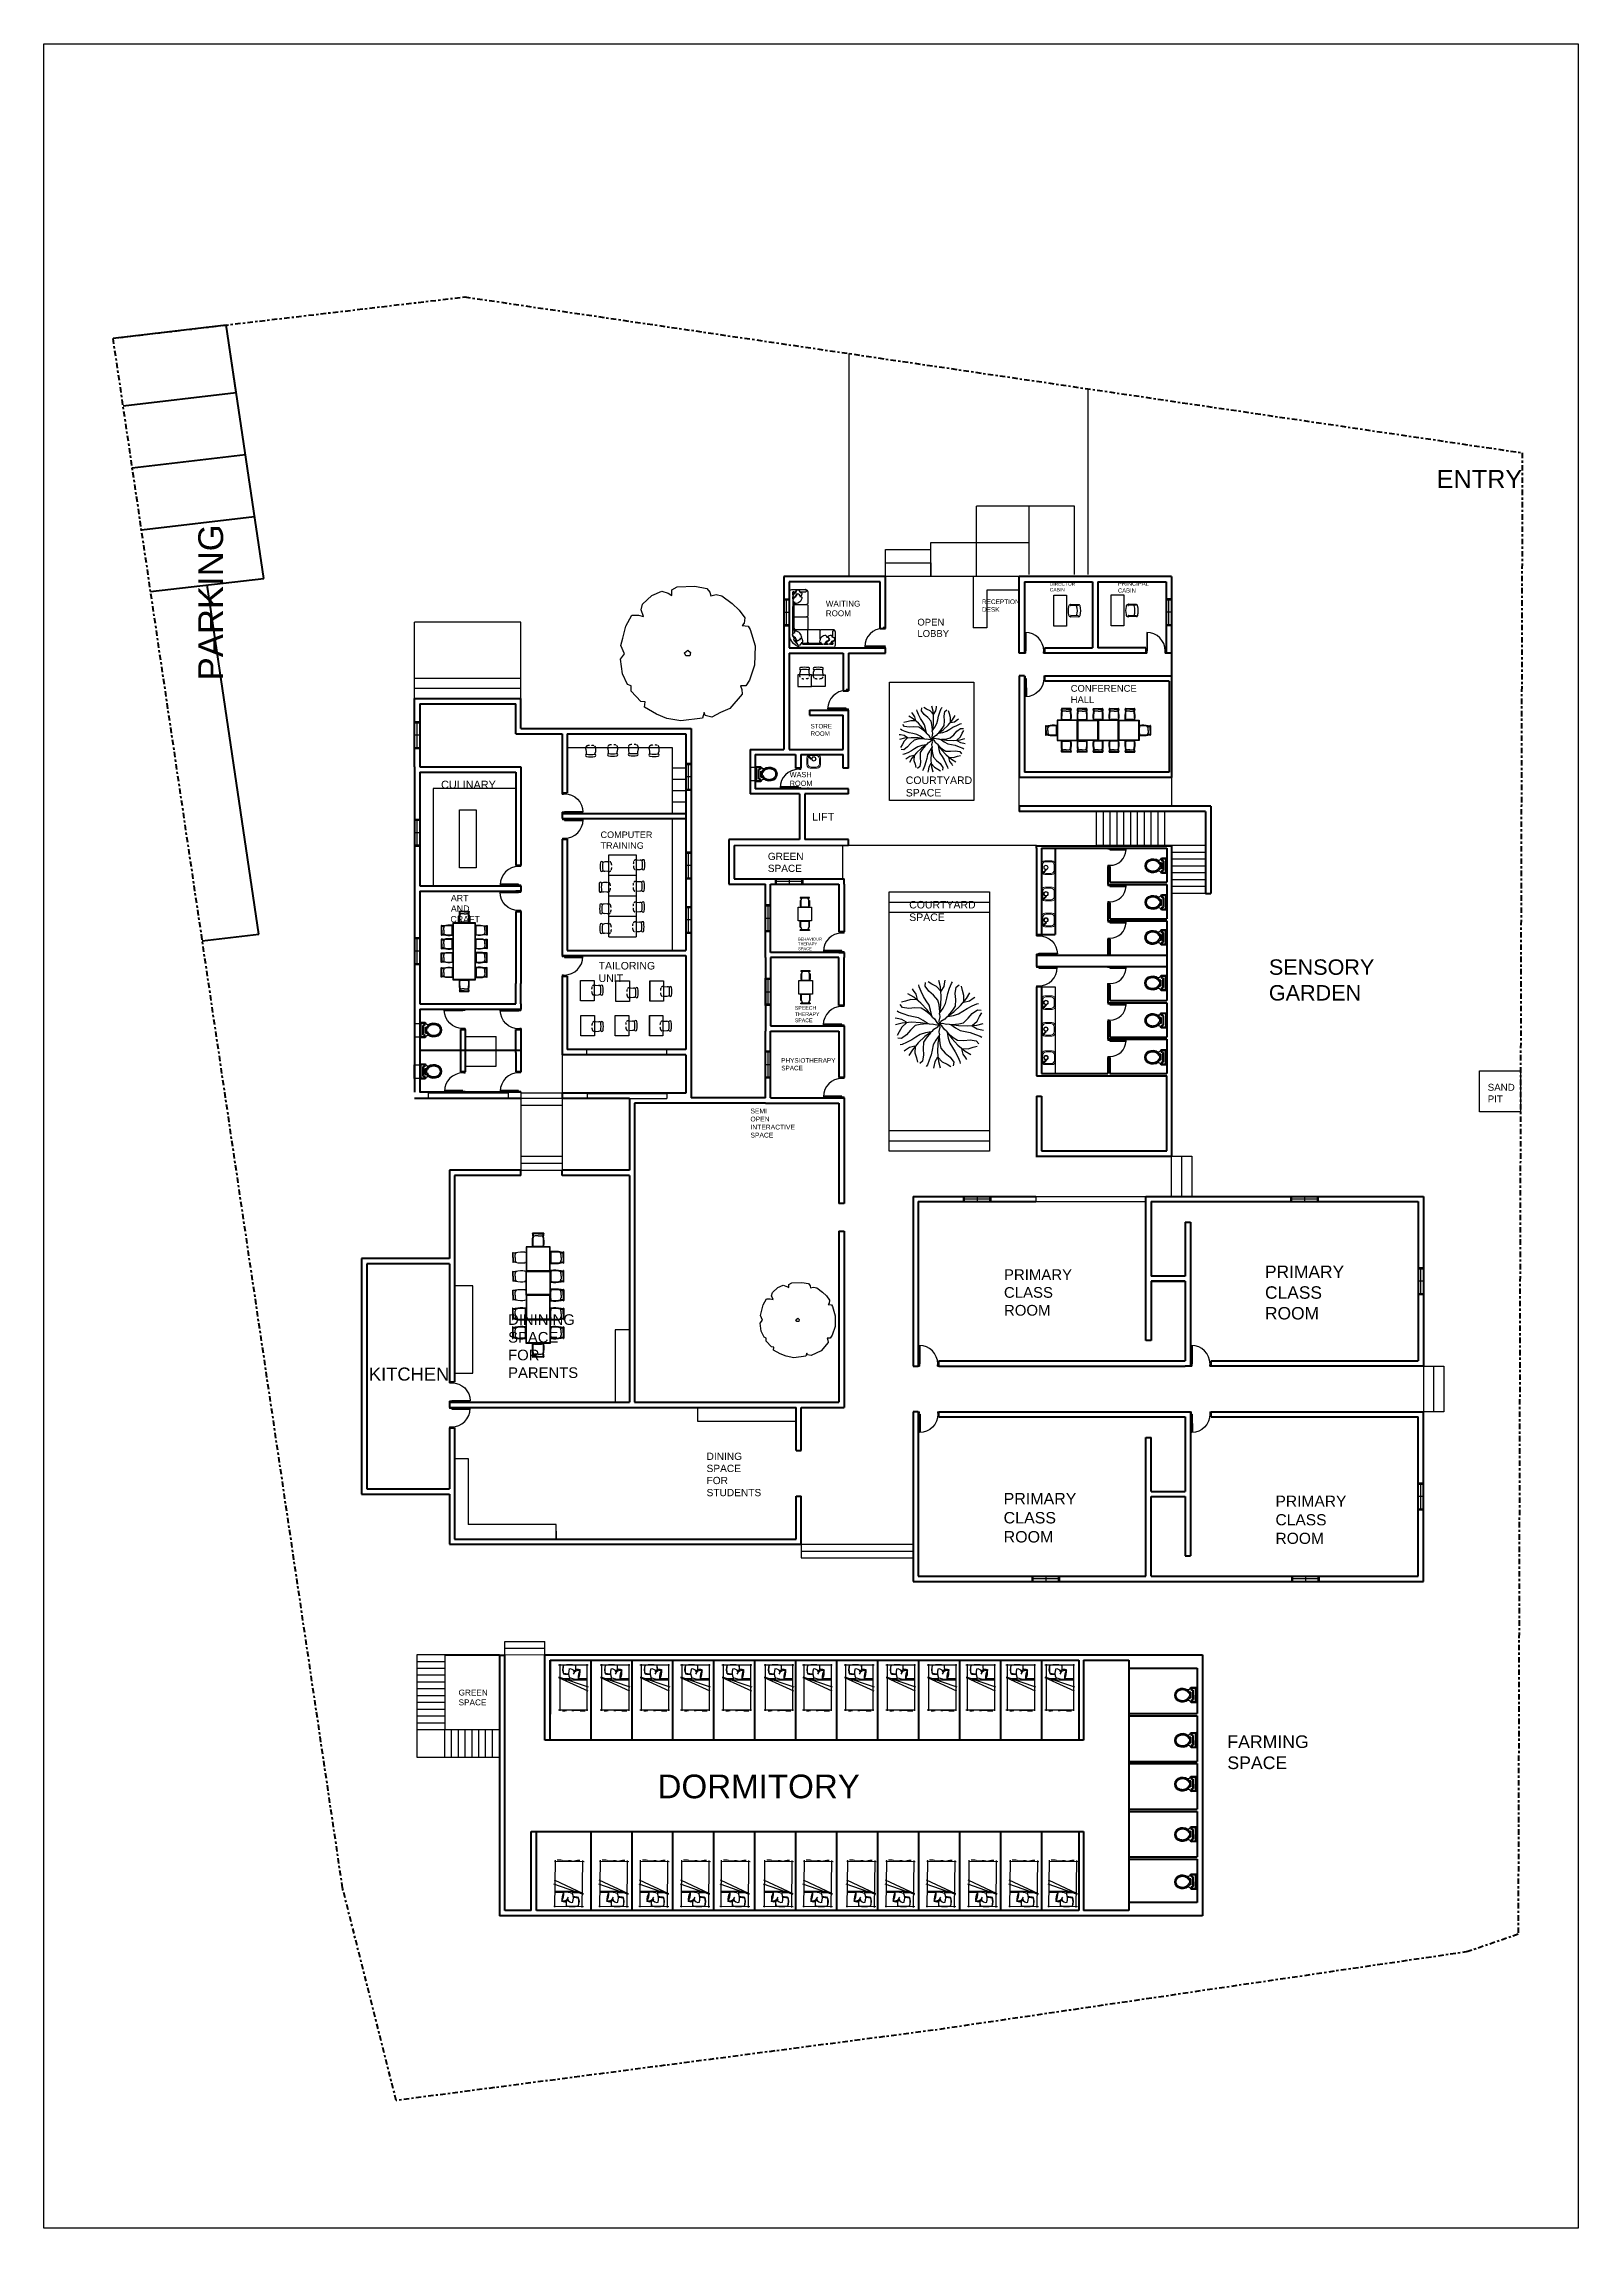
# Model space of a CAD drawing. Header units: metres. Extents: x 9 to 572, y -30 to 1114.
# Drawn here: x 305.7 to 373.1, y -30.2 to 65.8 of the extents above; entities that cross this region are included whole.
import ezdxf

# ---------------------------------------------------------------- set-up
doc = ezdxf.new("R2010")
doc.units = ezdxf.units.M
doc.header["$LTSCALE"] = 0.01
doc.header["$MEASUREMENT"] = 0
doc.linetypes.add('ACAD_ISO04W100', pattern=[30, 24, -3, 0, -3])
doc.linetypes.add('HIDDEN2', pattern=[0.1875, 0.125, -0.0625])
for name, color, linetype in [('ARCH', 7, 'Continuous'), ('door space', 1, 'Continuous'), ('ELEVATION', 4, 'Continuous'), ('FURNITURE', 130, 'Continuous'), ('ID-LOOSE', 31, 'Continuous'), ('INBUILD', 81, 'Continuous'), ('STAIR', 231, 'Continuous'), ('TEXT', 141, 'Continuous'), ('WINDOW', 10, 'Continuous')]:
    doc.layers.add(name, color=color, linetype=linetype)
for name, color, linetype, lineweight in [('PARKING', 92, 'Continuous', 40), ('ROAD', 31, 'Continuous', 30), ('SITE BOUNDARY', 6, 'ACAD_ISO04W100', 60), ('WALL', 2, 'Continuous', 40)]:
    doc.layers.add(name, color=color, linetype=linetype, lineweight=lineweight)
doc.styles.get("Standard").update_dxf_attribs({"font": 'arial.ttf'})

msp = doc.modelspace()

# ---------------------------------------------------------------- texts
at = {"layer": 'TEXT'}
for s, height, p in [('CULINARY', 0.3409, (323.142, 33.028)), ('ART', 0.2779, (323.573, 28.075)), ('AND', 0.2779, (323.573, 27.612)), ('CRAFT', 0.2779, (323.553, 27.144))]:
    msp.add_text(s, height=height, dxfattribs=at).set_placement(p)
at = {"layer": 'TEXT', "attachment_point": 1}
for s, width, gutter_width, insert, char_height in [('ENTRY', 0.11373, 3.972, (366.883, 47.026), 0.7944), ('WAITING ROOM', 0.08607, 1.269, (340.046, 41.275), 0.25382), ('RECEPTION DESK ', 0.05156, 1.015, (346.909, 41.334), 0.20292), ('DIRECTOR CABIN', 0.13027, 0.764, (349.89, 42.094), 0.15278), ('PRINCIPAL CABIN', 0.23737, 0.92, (352.884, 42.124), 0.18405), ('OPEN LOBBY', 0.06937, 1.494, (344.07, 40.485), 0.2988), ('CONFERENCE HALL', 0.15505, 1.483, (350.806, 37.574), 0.29665), ('STORE ROOM', 0.16116, 0.976, (339.377, 35.862), 0.1951), ('WASH ROOM', 0.06616, 1.151, (338.459, 33.753), 0.2302), ('COURTYARD SPACE', 0.23761, 1.648, (343.56, 33.556), 0.3296), ('LIFT', 0.16466, 1.706, (339.441, 31.955), 0.3412), ('COMPUTER TRAINING', 0.21635, 1.425, (330.149, 31.138), 0.28504), ('GREEN SPACE', 0.07523, 1.577, (337.501, 30.203), 0.31544), ('COURTYARD SPACE', 0.23761, 1.648, (343.712, 28.087), 0.3296), ('BEHAVIOUR THERAPY SPACE', 0.06498, 0.636, (338.827, 26.474), 0.12722), ('TAILORING UNIT', 0.0263, 1.649, (330.065, 25.404), 0.32976), ('SENSORY GARDEN', 0.46978, 3.391, (359.513, 25.519), 0.67822), ('SPEECH THERAPY SPACE', 0.27426, 0.822, (338.684, 23.47), 0.16431), ('PHYSIOTHERAPY SPACE', 0.06005, 1.002, (338.09, 21.178), 0.20049), ('SAND PIT', 0.03746, 1.531, (369.127, 20.051), 0.3062), ('SEMI OPEN INTERACTIVE SPACE', 0.07419, 1.059, (336.736, 18.962), 0.21185), ('PRIMARY CLASS ROOM', 0.01677, 2.35, (347.874, 11.902), 0.47002), ('PRIMARY CLASS ROOM', 0.0195, 2.733, (359.342, 12.065), 0.54657), ('DININING SPACE FOR PARENTS', 0.21301, 2.331, (326.089, 9.924), 0.46628), ('KITCHEN', 0.38753, 2.88, (319.972, 7.585), 0.5759), ('DINING SPACE FOR STUDENTS', 0.18266, 1.594, (334.808, 3.844), 0.31887), ('PRIMARY CLASS ROOM', 0.01793, 2.512, (347.859, 2.074), 0.50248), ('PRIMARY CLASS ROOM', 0.01747, 2.448, (359.803, 1.957), 0.4896), ('GREEN SPACE', 0.38616, 1.29, (323.913, -6.569), 0.25804), ('FARMING SPACE', 0.0644, 2.777, (357.688, -8.578), 0.55538), ('DORMITORY', 0.50613, 5.207, (332.653, -10.301), 1.0413)]:
    msp.add_mtext_dynamic_manual_height_columns(s, width=width, gutter_width=gutter_width, heights=[0], dxfattribs=dict(at, insert=insert, char_height=char_height))
at = {"layer": 'TEXT', "insert": (312.477, 37.779), "char_height": 1.0905, "attachment_point": 1, "rotation": 90}
msp.add_mtext_dynamic_manual_height_columns('PARKING', width=0.50668, gutter_width=5.453, heights=[0], dxfattribs=at)

# ---------------------------------------------------------------- blocks, each defined once
blk = doc.blocks.new('BRANCHZ', base_point=(0.5, 0.5))
for p, q in [((0.533, 0.508), (0.5, 0.5)), ((0.584, 0.496), (0.533, 0.508)), ((0.613, 0.5), (0.584, 0.496)), ((0.613, 0.5), (0.717, 0.483)), ((0.642, 0.496), (0.721, 0.504)), ((0.721, 0.504), (0.776, 0.517)), ((0.776, 0.517), (0.83, 0.567)), ((0.83, 0.567), (0.876, 0.621)), ((0.876, 0.621), (0.934, 0.663)), ((0.876, 0.483), (0.93, 0.533)), ((0.926, 0.488), (1.001, 0.508)), ((0.93, 0.533), (0.959, 0.588)), ((0.934, 0.663), (0.976, 0.659)), ((0.959, 0.588), (0.984, 0.629)), ((0.629, 0.496), (0.684, 0.458)), ((0.684, 0.458), (0.738, 0.429)), ((0.717, 0.483), (0.821, 0.479)), ((0.738, 0.429), (0.796, 0.416)), ((0.796, 0.416), (0.851, 0.404)), ((0.821, 0.479), (0.926, 0.488)), ((0.851, 0.404), (0.913, 0.383)), ((0.876, 0.479), (0.93, 0.446)), ((0.913, 0.383), (0.967, 0.362)), ((0.93, 0.446), (0.984, 0.437)), ((0.967, 0.362), (0.984, 0.35)), ((0.984, 0.437), (1.005, 0.433))]:
    blk.add_line(p, q)
blk = doc.blocks.new('TREE-16')
at = {"xscale": 120, "yscale": 120, "zscale": 120}
for rotation in [90, 134.9999999999999, 44.99999999999985, 180, 224.9999999999999, 270, 314.9999999999998]:
    blk.add_blockref('BRANCHZ', (0, 0), dxfattribs=dict(at, rotation=rotation))
blk.add_blockref('BRANCHZ', (0, 0), dxfattribs=at)
blk = doc.blocks.new('Simple tree 13_cad-block.com')
at = {"color": 0}
for points in [[(-1468, -1499), (-1766, -1175), (-1766, -1008), (-1883, -968), (-2037, -632), (-2103, -179), (-1973, -11), (-2089, 248), (-2025, 481), (-1935, 856), (-1740, 1192), (-1534, 1192), (-1378, 1153), (-1456, 1360), (-1416, 1541), (-1119, 1813), (-809, 1943), (-615, 1878), (-498, 1813), (-498, 1981), (-330, 2085), (227, 2098), (602, 2033), (692, 1917), (718, 1800), (886, 1839), (1068, 1800), (1391, 1555), (1611, 1348), (1779, 1115), (1766, 946), (1701, 868), (1883, 856), (1948, 752), (2102, 235), (2090, -361), (1934, -839), (1818, -1008), (1649, -1008), (1689, -1124), (1701, -1266), (1313, -1719), (1028, -1848), (757, -1991), (550, -1939), (511, -1848), (459, -2017), (-214, -2107), (-653, -2029), (-977, -1900), (-1352, -1681), (-1326, -1512)], [(-58, -76), (-97, 15), (6, 105), (84, 28), (71, -76)]]:
    blk.add_lwpolyline(points, close=True, dxfattribs=at)
blk = doc.blocks.new('A$C50846A53')
at = {"linetype": 'Continuous'}
for p, q in [((0, 0.74), (0, 0.56)), ((0.5, 0.74), (0, 0.74)), ((0.5, 0.56), (0.5, 0.74)), ((0, 0.56), (0.08, 0.56)), ((0.47, 0.71), (0.03, 0.71)), ((0.03, 0.71), (0.03, 0.59)), ((0.03, 0.59), (0.063, 0.59)), ((0.093, 0.64), (0.063, 0.59)), ((0.11, 0.61), (0.08, 0.56)), ((0.093, 0.64), (0.407, 0.64)), ((0.11, 0.61), (0.39, 0.61)), ((0.15, 0.557), (0.15, 0.52)), ((0.15, 0.557), (0.351, 0.557)), ((0.17, 0.537), (0.332, 0.537)), ((0.2, 0.507), (0.2, 0.488)), ((0.2, 0.507), (0.301, 0.507)), ((0.301, 0.507), (0.301, 0.488)), ((0.351, 0.557), (0.351, 0.52)), ((0.42, 0.56), (0.39, 0.61)), ((0.437, 0.59), (0.407, 0.64)), ((0.42, 0.56), (0.5, 0.56)), ((0.437, 0.59), (0.47, 0.59)), ((0.47, 0.59), (0.47, 0.71))]:
    blk.add_line(p, q, dxfattribs=at)
for centre, radius, start, end in [((-0.039, 0.461), 0.106, 344.64203, 68.73386), ((0.11, 0.542), 0.06, 306.00324, 355.47984), ((0.391, 0.542), 0.06, 184.52019, 233.99594), ((0.539, 0.461), 0.106, 111.26614, 195.35797)]:
    blk.add_arc(centre, radius, start, end, dxfattribs=at)
blk.add_ellipse((0.251, 0.274), major_axis=(0, 0.274), ratio=0.828948, start_param=0.459479, end_param=5.823706, dxfattribs=at)
for points, knots in [([(0.145, 0.493), (0.144, 0.492), (0.143, 0.491), (0.132, 0.483), (0.123, 0.475), (0.106, 0.457), (0.098, 0.447), (0.084, 0.426), (0.077, 0.415), (0.066, 0.391), (0.061, 0.378), (0.053, 0.352), (0.05, 0.339), (0.045, 0.311), (0.044, 0.298), (0.043, 0.27), (0.043, 0.256), (0.046, 0.228), (0.049, 0.215), (0.055, 0.188), (0.059, 0.175), (0.069, 0.15), (0.075, 0.138), (0.088, 0.116), (0.095, 0.105), (0.111, 0.085), (0.12, 0.077), (0.138, 0.06), (0.147, 0.053), (0.167, 0.041), (0.178, 0.036), (0.199, 0.028), (0.209, 0.025), (0.231, 0.021), (0.242, 0.02), (0.264, 0.02), (0.275, 0.021), (0.297, 0.026), (0.307, 0.029), (0.328, 0.038), (0.338, 0.044), (0.358, 0.057), (0.367, 0.064), (0.385, 0.081), (0.394, 0.09), (0.409, 0.11), (0.416, 0.121), (0.429, 0.144), (0.434, 0.156), (0.444, 0.181), (0.448, 0.194), (0.454, 0.221), (0.456, 0.235), (0.458, 0.262), (0.458, 0.276), (0.457, 0.304), (0.455, 0.318), (0.45, 0.345), (0.447, 0.358), (0.438, 0.384), (0.433, 0.396), (0.421, 0.42), (0.414, 0.431), (0.399, 0.452), (0.391, 0.461), (0.374, 0.479), (0.365, 0.486), (0.356, 0.493)], [0.542145, 0.542145, 0.542145, 0.542145, 0.562703, 0.562703, 0.724661, 0.724661, 0.886619, 0.886619, 1.048577, 1.048577, 1.210535, 1.210535, 1.372493, 1.372493, 1.534451, 1.534451, 1.696409, 1.696409, 1.858367, 1.858367, 2.020325, 2.020325, 2.182283, 2.182283, 2.344241, 2.344241, 2.506199, 2.506199, 2.668157, 2.668157, 2.830115, 2.830115, 2.992073, 2.992073, 3.154031, 3.154031, 3.315989, 3.315989, 3.477947, 3.477947, 3.639905, 3.639905, 3.801863, 3.801863, 3.963821, 3.963821, 4.125779, 4.125779, 4.287737, 4.287737, 4.449695, 4.449695, 4.611653, 4.611653, 4.773611, 4.773611, 4.935569, 4.935569, 5.097526, 5.097526, 5.259484, 5.259484, 5.421442, 5.421442, 5.5834, 5.5834, 5.741045, 5.741045, 5.741045, 5.741045]), ([(0.2, 0.488), (0.17, 0.474), (0.164, 0.47), (0.151, 0.46), (0.144, 0.454), (0.13, 0.439), (0.123, 0.431), (0.111, 0.413), (0.106, 0.404), (0.096, 0.384), (0.091, 0.373), (0.084, 0.352), (0.081, 0.34), (0.076, 0.317), (0.075, 0.305), (0.073, 0.282), (0.073, 0.27), (0.074, 0.246), (0.076, 0.234), (0.08, 0.211), (0.083, 0.2), (0.09, 0.178), (0.095, 0.167), (0.104, 0.147), (0.11, 0.138), (0.122, 0.12), (0.128, 0.112), (0.142, 0.097), (0.149, 0.09), (0.165, 0.078), (0.173, 0.073), (0.189, 0.064), (0.197, 0.06), (0.214, 0.055), (0.222, 0.053), (0.239, 0.05), (0.248, 0.05), (0.266, 0.051), (0.276, 0.052), (0.296, 0.057), (0.306, 0.061), (0.325, 0.071), (0.335, 0.077), (0.353, 0.091), (0.361, 0.099), (0.377, 0.117), (0.384, 0.127), (0.398, 0.149), (0.404, 0.161), (0.414, 0.185), (0.418, 0.198), (0.424, 0.225), (0.426, 0.239), (0.428, 0.267), (0.428, 0.281), (0.426, 0.309), (0.424, 0.323), (0.418, 0.349), (0.414, 0.363), (0.404, 0.387), (0.398, 0.399), (0.385, 0.421), (0.378, 0.431), (0.362, 0.449), (0.353, 0.458), (0.338, 0.469), (0.332, 0.474), (0.301, 0.488)], [0.459479, 0.459479, 0.459479, 0.459479, 0.567422, 0.567422, 0.720865, 0.720865, 0.874307, 0.874307, 1.02775, 1.02775, 1.181192, 1.181192, 1.334635, 1.334635, 1.488077, 1.488077, 1.64152, 1.64152, 1.794963, 1.794963, 1.948405, 1.948405, 2.101848, 2.101848, 2.25529, 2.25529, 2.408733, 2.408733, 2.562175, 2.562175, 2.715618, 2.715618, 2.86906, 2.86906, 3.022503, 3.022503, 3.175946, 3.175946, 3.356457, 3.356457, 3.536968, 3.536968, 3.717479, 3.717479, 3.89799, 3.89799, 4.078501, 4.078501, 4.259012, 4.259012, 4.439523, 4.439523, 4.620035, 4.620035, 4.800546, 4.800546, 4.981057, 4.981057, 5.161568, 5.161568, 5.342079, 5.342079, 5.52259, 5.52259, 5.703101, 5.703101, 5.823706, 5.823706, 5.823706, 5.823706])]:
    blk.add_open_spline(points, degree=3, knots=knots, dxfattribs=at)
blk = doc.blocks.new('A$C47EF7D3D')
for p, q in [((0, 675), (40, 675)), ((0, 125), (0, 675)), ((40, 125), (0, 125)), ((40, 125), (40, 675)), ((103, 607), (40, 607)), ((103, 193), (40, 193)), ((181, 675), (525, 675)), ((181, 675), (181, 635)), ((181, 125), (181, 165)), ((181, 125), (525, 125)), ((190, 635), (550, 635)), ((550, 165), (190, 165)), ((525, 675), (525, 635)), ((525, 125), (525, 165)), ((550, 635), (550, 165)), ((568, 800), (1368, 800)), ((568, 0), (568, 800)), ((1368, 0), (568, 0)), ((1368, 800), (1368, 0)), ((1746, 635), (1386, 635)), ((1386, 635), (1386, 165)), ((1386, 165), (1746, 165)), ((1755, 675), (1411, 675)), ((1411, 675), (1411, 635)), ((1411, 125), (1411, 165)), ((1755, 125), (1411, 125)), ((1755, 675), (1755, 635)), ((1755, 125), (1755, 165)), ((1834, 607), (1896, 607)), ((1834, 193), (1896, 193)), ((1936, 675), (1896, 675)), ((1896, 125), (1896, 675)), ((1896, 125), (1936, 125)), ((1936, 125), (1936, 675))]:
    blk.add_line(p, q)
for centre, start, end in [((190, 485), 90, 180), ((190, 315), 180, 270), ((1746, 485), 0, 90), ((1746, 315), 270, 0)]:
    blk.add_arc(centre, 150, start, end)
blk = doc.blocks.new('A$C027E3DAA')
at = {"lineweight": 5}
for p, q in [((0, 100), (0, 320)), ((31, 132), (31, 288)), ((48, 356), (128, 276)), ((142, 290), (63, 369)), ((320, 420), (100, 420)), ((128, 276), (142, 290)), ((291, 388), (131, 388)), ((291, 32), (131, 32)), ((391, 132), (391, 288)), ((420, 100), (420, 320)), ((320, 0), (100, 0))]:
    blk.add_line(p, q, dxfattribs=at)
for centre, radius in [((47, 373), 16.5), ((47, 373), 8.24), ((214, 287), 68.5), ((214, 287), 54.8)]:
    blk.add_circle(centre, radius, dxfattribs=at)
for centre, start, end in [((100, 320), 90, 180), ((100, 100), 180, 270), ((131, 288), 90, 180), ((131, 132), 180, 270), ((291, 288), 0, 90), ((291, 132), 270, 0), ((320, 320), 0, 90), ((320, 100), 270, 0)]:
    blk.add_arc(centre, 100, start, end, dxfattribs=at)

# ---------------------------------------------------------------- linework, layer by layer
for p, q in [((340.62, 36.476), (340.62, 36.475)), ((355.23, 30.516), (351.93, 30.516)), ((340.62, 25.826), (337.62, 25.826)), ((322.203, 19.68), (322.201, 19.68)), ((340.62, 19.435), (340.62, 19.434)), ((340.85, 14.791), (340.85, 19.204)), ((340.62, 13.573), (340.62, 13.573)), ((340.62, 13.573), (340.62, 13.573)), ((323.736, 4.933), (323.736, 2.25)), ((344.111, 5.413), (344.111, 5.413)), ((356.071, 5.642), (356.071, 2.143)), ((323.736, 2.25), (323.739, 2.25)), ((344.111, -1.817), (348.111, -1.817))]:
    msp.add_line(p, q)
at = {"layer": 'ARCH', "color": 32}
for p, q in [((352.53, 30.407), (352.43, 30.407)), ((352.43, 30.407), (352.43, 30.357)), ((352.49, 30.357), (352.43, 30.357)), ((352.53, 30.362), (352.49, 30.362)), ((352.49, 30.357), (352.49, 30.362)), ((352.53, 30.362), (352.53, 30.407)), ((352.43, 29.657), (352.49, 29.657)), ((352.43, 29.657), (352.43, 29.607)), ((352.43, 29.607), (352.53, 29.607)), ((352.53, 28.807), (352.43, 28.807)), ((352.43, 28.807), (352.43, 28.757)), ((352.49, 29.652), (352.49, 29.657)), ((352.49, 29.652), (352.53, 29.652)), ((352.53, 29.607), (352.53, 29.652)), ((352.53, 28.762), (352.53, 28.807)), ((352.49, 28.757), (352.43, 28.757)), ((352.43, 28.057), (352.49, 28.057)), ((352.43, 28.057), (352.43, 28.007)), ((352.43, 28.007), (352.53, 28.007)), ((352.53, 28.762), (352.49, 28.762)), ((352.49, 28.757), (352.49, 28.762)), ((352.49, 28.052), (352.49, 28.057)), ((352.49, 28.052), (352.53, 28.052)), ((352.53, 28.007), (352.53, 28.052)), ((352.53, 27.206), (352.43, 27.206)), ((352.43, 27.206), (352.43, 27.156)), ((352.49, 27.156), (352.43, 27.156)), ((352.53, 27.161), (352.49, 27.161)), ((352.49, 27.156), (352.49, 27.161)), ((352.53, 27.161), (352.53, 27.206)), ((352.43, 26.456), (352.49, 26.456)), ((352.43, 26.456), (352.43, 26.406)), ((352.43, 26.406), (352.53, 26.406)), ((352.49, 26.451), (352.49, 26.456)), ((352.49, 26.451), (352.53, 26.451)), ((352.53, 26.406), (352.53, 26.451)), ((352.529, 25.208), (352.429, 25.208)), ((352.429, 25.208), (352.429, 25.158)), ((352.489, 25.158), (352.429, 25.158)), ((352.529, 25.163), (352.489, 25.163)), ((352.489, 25.158), (352.489, 25.163)), ((352.529, 25.163), (352.529, 25.208)), ((352.429, 24.458), (352.489, 24.458)), ((352.429, 24.458), (352.429, 24.408)), ((352.429, 24.408), (352.529, 24.408)), ((352.489, 24.453), (352.489, 24.458)), ((352.489, 24.453), (352.529, 24.453)), ((352.529, 24.408), (352.529, 24.453)), ((352.53, 23.606), (352.43, 23.606)), ((352.43, 23.606), (352.43, 23.556)), ((352.49, 23.556), (352.43, 23.556)), ((352.53, 23.561), (352.49, 23.561)), ((352.49, 23.556), (352.49, 23.561)), ((352.53, 23.561), (352.53, 23.606)), ((352.43, 22.856), (352.49, 22.856)), ((352.43, 22.856), (352.43, 22.806)), ((352.43, 22.806), (352.53, 22.806)), ((352.49, 22.851), (352.49, 22.856)), ((352.49, 22.851), (352.53, 22.851)), ((352.53, 22.806), (352.53, 22.851)), ((352.53, 22.007), (352.43, 22.007)), ((352.43, 22.007), (352.43, 21.957)), ((352.49, 21.957), (352.43, 21.957)), ((352.43, 21.257), (352.49, 21.257)), ((352.43, 21.257), (352.43, 21.207)), ((352.43, 21.207), (352.53, 21.207)), ((352.53, 21.962), (352.49, 21.962)), ((352.49, 21.957), (352.49, 21.962)), ((352.49, 21.252), (352.49, 21.257)), ((352.49, 21.252), (352.53, 21.252)), ((352.53, 21.962), (352.53, 22.007)), ((352.53, 21.207), (352.53, 21.252))]:
    msp.add_line(p, q, dxfattribs=at)
for points in [[(353.24, 30.327), (353.24, 30.362), (352.53, 30.362), (352.53, 30.327)], [(353.24, 28.727), (353.24, 28.762), (352.53, 28.762), (352.53, 28.727)], [(353.24, 27.126), (353.24, 27.161), (352.53, 27.161), (352.53, 27.126)], [(353.239, 25.128), (353.239, 25.163), (352.529, 25.163), (352.529, 25.128)], [(353.24, 23.526), (353.24, 23.561), (352.53, 23.561), (352.53, 23.526)], [(353.24, 21.927), (353.24, 21.962), (352.53, 21.962), (352.53, 21.927)]]:
    msp.add_lwpolyline(points, close=True, dxfattribs=at)
at = {"layer": 'ARCH', "color": 40}
for centre in [(352.53, 30.362), (352.53, 28.762), (352.53, 27.161), (352.529, 25.163), (352.53, 23.561), (352.53, 21.962)]:
    msp.add_arc(centre, 0.71, 270, 357.17441, dxfattribs=at)
at = {"layer": 'Defpoints'}
for p, q in [((342.667, 40.057), (342.667, 40.057)), ((348.77, 39.206), (348.77, 39.206)), ((348.77, 39.206), (348.77, 39.206)), ((348.77, 39.206), (348.77, 39.206)), ((352, 39.206), (351.999, 39.206)), ((368.768, 20.618), (370.568, 20.618)), ((368.768, 18.818), (368.768, 20.618)), ((370.568, 20.618), (370.568, 18.818)), ((340.849, 19.435), (340.85, 19.204)), ((370.568, 18.818), (368.768, 18.818)), ((356.071, 5.642), (355.841, 5.642))]:
    msp.add_line(p, q, dxfattribs=at)
at = {"layer": 'door space'}
for p, q in [((342.567, 40.107), (342.567, 40.062)), ((342.667, 40.107), (342.567, 40.107)), ((342.607, 40.062), (342.567, 40.062)), ((342.607, 40.062), (342.607, 40.057)), ((342.667, 40.057), (342.607, 40.057)), ((342.667, 40.057), (342.667, 40.107)), ((348.812, 39.885), (348.812, 39.075)), ((348.847, 39.075), (348.847, 39.885)), ((354.145, 39.886), (354.145, 39.076)), ((354.18, 39.076), (354.18, 39.886)), ((342.667, 39.287), (341.757, 39.287)), ((341.757, 39.252), (342.567, 39.252)), ((342.567, 39.252), (342.567, 39.287)), ((342.567, 39.252), (342.567, 39.207)), ((342.567, 39.252), (342.607, 39.252)), ((342.567, 39.207), (342.667, 39.207)), ((342.607, 39.257), (342.607, 39.252)), ((342.607, 39.257), (342.667, 39.257)), ((342.667, 39.207), (342.667, 39.257)), ((348.812, 39.075), (348.767, 39.075)), ((348.767, 39.075), (348.767, 38.975)), ((348.767, 38.975), (348.817, 38.975)), ((348.812, 39.075), (348.847, 39.075)), ((348.812, 39.075), (348.812, 39.035)), ((348.817, 39.035), (348.812, 39.035)), ((348.817, 39.035), (348.817, 38.975)), ((349.622, 39.035), (349.617, 39.035)), ((349.617, 38.975), (349.617, 39.035)), ((349.617, 38.975), (349.667, 38.975)), ((349.667, 39.075), (349.622, 39.075)), ((349.622, 39.035), (349.622, 39.075)), ((349.667, 38.975), (349.667, 39.075)), ((354.145, 39.076), (354.1, 39.076)), ((354.1, 39.076), (354.1, 38.976)), ((354.1, 38.976), (354.15, 38.976)), ((354.145, 39.076), (354.18, 39.076)), ((354.145, 39.076), (354.145, 39.036)), ((354.15, 39.036), (354.145, 39.036)), ((354.15, 39.036), (354.15, 38.976)), ((354.955, 39.036), (354.95, 39.036)), ((354.95, 38.976), (354.95, 39.036)), ((354.95, 38.976), (355, 38.976)), ((355, 39.076), (354.955, 39.076)), ((354.955, 39.036), (354.955, 39.076)), ((355, 38.976), (355, 39.076)), ((348.769, 37.965), (348.819, 37.966)), ((348.77, 37.865), (348.769, 37.965)), ((348.815, 37.866), (348.77, 37.865)), ((348.815, 37.866), (348.815, 37.906)), ((348.82, 37.906), (348.815, 37.906)), ((348.824, 37.056), (348.815, 37.866)), ((348.815, 37.866), (348.85, 37.866)), ((348.82, 37.906), (348.819, 37.966)), ((348.85, 37.866), (348.859, 37.056)), ((349.619, 37.974), (349.669, 37.974)), ((349.619, 37.974), (349.62, 37.914)), ((349.625, 37.914), (349.62, 37.914)), ((349.625, 37.914), (349.625, 37.874)), ((349.67, 37.874), (349.625, 37.874)), ((349.669, 37.974), (349.67, 37.874)), ((340.937, 36.557), (340.127, 36.557)), ((340.127, 36.522), (340.937, 36.522)), ((340.937, 37.377), (340.937, 37.332)), ((341.037, 37.377), (340.937, 37.377)), ((340.977, 37.332), (340.937, 37.332)), ((340.937, 36.522), (340.937, 36.557)), ((340.937, 36.522), (340.937, 36.477)), ((340.937, 36.522), (340.977, 36.522)), ((340.937, 36.477), (341.037, 36.477)), ((340.977, 37.332), (340.977, 37.327)), ((341.037, 37.327), (340.977, 37.327)), ((340.977, 36.527), (340.977, 36.522)), ((340.977, 36.527), (341.037, 36.527)), ((341.037, 37.327), (341.037, 37.377)), ((341.037, 36.477), (341.037, 36.527)), ((338.851, 33.915), (338.851, 33.87)), ((338.951, 33.915), (338.851, 33.915)), ((338.891, 33.87), (338.851, 33.87)), ((338.891, 33.87), (338.891, 33.865)), ((338.951, 33.865), (338.891, 33.865)), ((338.951, 33.865), (338.951, 33.915)), ((328.459, 32.833), (328.559, 32.834)), ((328.46, 32.783), (328.459, 32.833)), ((328.46, 32.783), (328.52, 32.783)), ((328.52, 32.788), (328.56, 32.789)), ((328.52, 32.788), (328.52, 32.783)), ((328.559, 32.834), (328.56, 32.789)), ((338.851, 33.095), (338.041, 33.095)), ((338.041, 33.06), (338.851, 33.06)), ((338.851, 33.06), (338.851, 33.095)), ((338.851, 33.06), (338.851, 33.015)), ((338.851, 33.06), (338.891, 33.06)), ((338.851, 33.015), (338.951, 33.015)), ((338.891, 33.065), (338.951, 33.065)), ((338.951, 33.015), (338.951, 33.065)), ((339.25, 33.066), (339.25, 33.061)), ((328.468, 31.933), (328.468, 31.983)), ((328.528, 31.983), (328.468, 31.983)), ((328.568, 31.934), (328.468, 31.933)), ((328.472, 31.699), (328.472, 31.649)), ((328.572, 31.699), (328.472, 31.699)), ((328.528, 31.983), (328.528, 31.978)), ((328.568, 31.979), (328.528, 31.978)), ((328.568, 32.014), (329.378, 32.022)), ((328.568, 31.979), (328.568, 32.014)), ((329.378, 31.987), (328.568, 31.979)), ((328.568, 31.979), (328.568, 31.934)), ((328.572, 31.654), (328.572, 31.699)), ((328.532, 31.649), (328.472, 31.649)), ((328.472, 30.849), (328.472, 30.799)), ((328.472, 30.849), (328.532, 30.849)), ((328.472, 30.799), (328.572, 30.799)), ((328.572, 31.654), (328.532, 31.654)), ((328.532, 31.649), (328.532, 31.654)), ((328.532, 30.844), (328.532, 30.849)), ((328.532, 30.844), (328.572, 30.844)), ((329.382, 31.654), (328.572, 31.654)), ((328.572, 31.654), (328.572, 31.619)), ((328.572, 31.619), (329.382, 31.619)), ((328.572, 30.799), (328.572, 30.844)), ((326.552, 28.829), (325.742, 28.829)), ((326.552, 29.649), (326.552, 29.604)), ((326.652, 29.649), (326.552, 29.649)), ((326.592, 29.604), (326.552, 29.604)), ((326.552, 28.794), (326.552, 28.829)), ((326.592, 29.604), (326.592, 29.599)), ((326.652, 29.599), (326.592, 29.599)), ((326.592, 28.799), (326.592, 28.794)), ((326.592, 28.799), (326.652, 28.799)), ((326.652, 29.599), (326.652, 29.649)), ((326.652, 28.749), (326.652, 28.799)), ((325.734, 28.467), (326.543, 28.475)), ((326.544, 28.44), (325.734, 28.432)), ((325.742, 28.794), (326.552, 28.794)), ((326.543, 28.52), (326.643, 28.521)), ((326.543, 28.475), (326.543, 28.52)), ((326.543, 28.475), (326.544, 28.44)), ((326.543, 28.475), (326.583, 28.475)), ((326.552, 28.794), (326.552, 28.749)), ((326.552, 28.794), (326.592, 28.794)), ((326.552, 28.749), (326.652, 28.749)), ((326.584, 28.47), (326.583, 28.475)), ((326.584, 28.47), (326.644, 28.471)), ((326.643, 28.521), (326.644, 28.471)), ((326.552, 27.62), (326.552, 27.665)), ((326.592, 27.665), (326.552, 27.665)), ((326.652, 27.621), (326.552, 27.62)), ((326.652, 27.671), (326.592, 27.67)), ((326.592, 27.665), (326.592, 27.67)), ((326.652, 27.671), (326.652, 27.621)), ((340.751, 26.722), (340.751, 26.677)), ((340.851, 26.722), (340.751, 26.722)), ((340.791, 26.677), (340.751, 26.677)), ((340.791, 26.677), (340.791, 26.672)), ((340.851, 26.672), (340.791, 26.672)), ((340.851, 26.672), (340.851, 26.722)), ((349.3, 26.604), (349.4, 26.605)), ((349.301, 26.554), (349.3, 26.604)), ((349.301, 26.554), (349.361, 26.554)), ((349.361, 26.559), (349.401, 26.56)), ((349.4, 26.605), (349.401, 26.56)), ((328.46, 25.686), (328.46, 25.636)), ((328.56, 25.686), (328.46, 25.686)), ((328.52, 25.636), (328.46, 25.636)), ((328.56, 25.641), (328.52, 25.641)), ((328.52, 25.636), (328.52, 25.641)), ((328.56, 25.641), (328.56, 25.686)), ((329.37, 25.641), (328.56, 25.641)), ((328.56, 25.641), (328.56, 25.606)), ((328.56, 25.606), (329.37, 25.606)), ((340.751, 25.902), (339.941, 25.902)), ((339.941, 25.867), (340.751, 25.867)), ((340.751, 25.867), (340.751, 25.902)), ((340.751, 25.867), (340.751, 25.822)), ((340.751, 25.867), (340.791, 25.867)), ((340.751, 25.822), (340.851, 25.822)), ((340.791, 25.872), (340.791, 25.867)), ((340.791, 25.872), (340.851, 25.872)), ((340.851, 25.822), (340.851, 25.872)), ((349.302, 25.209), (349.302, 25.159)), ((349.402, 25.209), (349.302, 25.209)), ((349.362, 25.159), (349.302, 25.159)), ((349.309, 25.704), (349.309, 25.754)), ((349.369, 25.754), (349.309, 25.754)), ((349.409, 25.705), (349.309, 25.704)), ((349.402, 25.164), (349.362, 25.164)), ((349.362, 25.159), (349.362, 25.164)), ((349.369, 25.754), (349.369, 25.749)), ((349.409, 25.75), (349.369, 25.749)), ((349.402, 25.164), (349.402, 25.209)), ((350.212, 25.164), (349.402, 25.164)), ((349.402, 25.164), (349.402, 25.129)), ((349.402, 25.129), (350.212, 25.129)), ((349.409, 25.785), (350.219, 25.793)), ((349.409, 25.75), (349.409, 25.785)), ((350.219, 25.758), (349.409, 25.75)), ((349.409, 25.75), (349.409, 25.705)), ((328.46, 24.836), (328.46, 24.786)), ((328.46, 24.836), (328.52, 24.836)), ((328.46, 24.786), (328.56, 24.786)), ((328.52, 24.831), (328.52, 24.836)), ((328.52, 24.831), (328.56, 24.831)), ((328.56, 24.786), (328.56, 24.831)), ((349.302, 24.359), (349.302, 24.309)), ((349.302, 24.359), (349.362, 24.359)), ((349.302, 24.309), (349.402, 24.309)), ((349.362, 24.354), (349.362, 24.359)), ((349.362, 24.354), (349.402, 24.354)), ((349.402, 24.309), (349.402, 24.354)), ((323.285, 23.279), (324.095, 23.287)), ((324.095, 23.252), (323.285, 23.244)), ((324.094, 23.332), (324.194, 23.333)), ((324.095, 23.287), (324.094, 23.332)), ((324.095, 23.287), (324.135, 23.288)), ((324.095, 23.287), (324.095, 23.252)), ((324.135, 23.283), (324.135, 23.288)), ((324.135, 23.283), (324.195, 23.283)), ((324.194, 23.333), (324.195, 23.283)), ((325.744, 23.273), (326.554, 23.281)), ((326.554, 23.246), (325.744, 23.238)), ((326.553, 23.326), (326.653, 23.327)), ((326.554, 23.281), (326.553, 23.326)), ((326.554, 23.281), (326.594, 23.282)), ((326.554, 23.281), (326.554, 23.246)), ((326.594, 23.277), (326.594, 23.282)), ((326.594, 23.277), (326.654, 23.277)), ((326.653, 23.327), (326.654, 23.277)), ((340.746, 23.493), (340.746, 23.448)), ((340.846, 23.493), (340.746, 23.493)), ((340.786, 23.448), (340.746, 23.448)), ((340.786, 23.448), (340.786, 23.443)), ((340.846, 23.443), (340.786, 23.443)), ((340.846, 23.443), (340.846, 23.493)), ((324.143, 22.478), (324.103, 22.477)), ((324.103, 22.432), (324.103, 22.477)), ((324.203, 22.433), (324.103, 22.432)), ((324.143, 22.478), (324.143, 22.483)), ((324.203, 22.483), (324.143, 22.483)), ((324.203, 22.483), (324.203, 22.433)), ((326.602, 22.472), (326.562, 22.471)), ((326.562, 22.426), (326.562, 22.471)), ((326.662, 22.427), (326.562, 22.426)), ((326.602, 22.472), (326.602, 22.477)), ((326.662, 22.477), (326.602, 22.477)), ((326.662, 22.477), (326.662, 22.427)), ((340.746, 22.673), (339.936, 22.673)), ((339.936, 22.638), (340.746, 22.638)), ((340.746, 22.638), (340.746, 22.673)), ((340.746, 22.638), (340.746, 22.593)), ((340.746, 22.638), (340.786, 22.638)), ((340.746, 22.593), (340.846, 22.593)), ((340.786, 22.643), (340.786, 22.638)), ((340.786, 22.643), (340.846, 22.643)), ((340.846, 22.593), (340.846, 22.643)), ((324.104, 20.575), (324.104, 20.53)), ((324.204, 20.575), (324.104, 20.575)), ((324.144, 20.53), (324.104, 20.53)), ((324.144, 20.53), (324.144, 20.525)), ((324.204, 20.525), (324.144, 20.525)), ((324.204, 20.525), (324.204, 20.575)), ((326.552, 20.58), (326.552, 20.535)), ((326.652, 20.58), (326.552, 20.58)), ((326.592, 20.535), (326.552, 20.535)), ((326.592, 20.535), (326.592, 20.53)), ((326.652, 20.53), (326.592, 20.53)), ((326.652, 20.53), (326.652, 20.58)), ((340.75, 20.335), (340.75, 20.29)), ((340.85, 20.335), (340.75, 20.335)), ((340.79, 20.29), (340.75, 20.29)), ((340.79, 20.29), (340.79, 20.285)), ((340.85, 20.285), (340.79, 20.285)), ((340.85, 20.285), (340.85, 20.335)), ((324.104, 19.755), (323.294, 19.755)), ((323.294, 19.72), (324.104, 19.72)), ((324.104, 19.72), (324.104, 19.755)), ((324.104, 19.72), (324.104, 19.675)), ((324.104, 19.72), (324.144, 19.72)), ((324.104, 19.675), (324.204, 19.675)), ((324.144, 19.725), (324.144, 19.72)), ((324.144, 19.725), (324.204, 19.725)), ((324.204, 19.675), (324.204, 19.725)), ((326.552, 19.76), (325.742, 19.76)), ((325.742, 19.725), (326.552, 19.725)), ((326.552, 19.725), (326.552, 19.76)), ((326.552, 19.725), (326.552, 19.68)), ((326.552, 19.725), (326.592, 19.725)), ((326.552, 19.68), (326.652, 19.68)), ((326.592, 19.73), (326.592, 19.725)), ((326.592, 19.73), (326.652, 19.73)), ((326.652, 19.68), (326.652, 19.73)), ((340.75, 19.515), (339.94, 19.515)), ((339.94, 19.48), (340.75, 19.48)), ((340.75, 19.48), (340.75, 19.515)), ((340.75, 19.48), (340.75, 19.435)), ((340.75, 19.48), (340.79, 19.48)), ((340.75, 19.435), (340.85, 19.435)), ((340.79, 19.485), (340.79, 19.48)), ((340.79, 19.485), (340.85, 19.485)), ((340.85, 19.435), (340.85, 19.485)), ((344.154, 7.744), (344.109, 7.744)), ((344.109, 7.744), (344.109, 7.644)), ((344.154, 8.554), (344.154, 7.744)), ((344.154, 7.744), (344.189, 7.744)), ((344.154, 7.744), (344.154, 7.704)), ((344.159, 7.704), (344.154, 7.704)), ((344.159, 7.704), (344.159, 7.644)), ((344.189, 7.744), (344.189, 8.554)), ((344.964, 7.704), (344.959, 7.704)), ((344.959, 7.644), (344.959, 7.704)), ((345.009, 7.744), (344.964, 7.744)), ((344.964, 7.704), (344.964, 7.744)), ((345.009, 7.644), (345.009, 7.744)), ((356.116, 7.743), (356.071, 7.743)), ((356.071, 7.743), (356.071, 7.643)), ((356.116, 8.553), (356.116, 7.743)), ((356.116, 7.743), (356.151, 7.743)), ((356.116, 7.743), (356.116, 7.703)), ((356.121, 7.703), (356.116, 7.703)), ((356.121, 7.703), (356.121, 7.643)), ((356.151, 7.743), (356.151, 8.553)), ((356.926, 7.703), (356.921, 7.703)), ((356.921, 7.643), (356.921, 7.703)), ((356.971, 7.743), (356.926, 7.743)), ((356.926, 7.703), (356.926, 7.743)), ((356.971, 7.643), (356.971, 7.743)), ((323.506, 6.962), (323.606, 6.963)), ((323.506, 6.912), (323.506, 6.962)), ((323.506, 6.912), (323.566, 6.912)), ((323.566, 6.917), (323.606, 6.918)), ((323.566, 6.917), (323.566, 6.912)), ((323.606, 6.963), (323.606, 6.918)), ((344.109, 7.644), (344.159, 7.644)), ((344.959, 7.644), (345.009, 7.644)), ((356.071, 7.643), (356.121, 7.643)), ((356.921, 7.643), (356.971, 7.643)), ((323.509, 5.833), (323.509, 5.783)), ((323.609, 5.833), (323.509, 5.833)), ((323.569, 5.783), (323.509, 5.783)), ((323.515, 6.062), (323.514, 6.112)), ((323.574, 6.112), (323.514, 6.112)), ((323.615, 6.063), (323.515, 6.062)), ((323.609, 5.788), (323.569, 5.788)), ((323.569, 5.783), (323.569, 5.788)), ((323.574, 6.112), (323.574, 6.107)), ((323.614, 6.108), (323.574, 6.107)), ((323.609, 5.788), (323.609, 5.833)), ((324.419, 5.788), (323.609, 5.788)), ((323.609, 5.788), (323.609, 5.753)), ((323.614, 6.143), (324.424, 6.151)), ((323.614, 6.108), (323.614, 6.143)), ((324.424, 6.116), (323.614, 6.108)), ((323.614, 6.108), (323.615, 6.063)), ((323.509, 4.983), (323.509, 4.933)), ((323.509, 4.983), (323.569, 4.983)), ((323.509, 4.933), (323.609, 4.933)), ((323.569, 4.978), (323.569, 4.983)), ((323.569, 4.978), (323.609, 4.978)), ((323.609, 5.753), (324.419, 5.753)), ((323.609, 4.933), (323.609, 4.978)), ((344.108, 5.633), (344.158, 5.634)), ((344.109, 5.533), (344.108, 5.633)), ((344.154, 5.534), (344.109, 5.533)), ((344.154, 5.534), (344.154, 5.574)), ((344.159, 5.574), (344.154, 5.574)), ((344.162, 4.724), (344.154, 5.534)), ((344.154, 5.534), (344.189, 5.534)), ((344.159, 5.574), (344.158, 5.634)), ((344.189, 5.534), (344.197, 4.724)), ((344.958, 5.642), (345.008, 5.642)), ((344.958, 5.642), (344.959, 5.582)), ((344.964, 5.582), (344.959, 5.582)), ((344.964, 5.582), (344.964, 5.542)), ((345.009, 5.542), (344.964, 5.542)), ((345.008, 5.642), (345.009, 5.542)), ((356.066, 5.634), (356.116, 5.634)), ((356.068, 5.534), (356.066, 5.634)), ((356.113, 5.534), (356.068, 5.534)), ((356.113, 5.534), (356.112, 5.574)), ((356.117, 5.574), (356.112, 5.574)), ((356.121, 4.724), (356.113, 5.534)), ((356.113, 5.534), (356.147, 5.534)), ((356.117, 5.574), (356.116, 5.634)), ((356.147, 5.534), (356.156, 4.724)), ((356.916, 5.642), (356.966, 5.643)), ((356.916, 5.642), (356.917, 5.582)), ((356.922, 5.582), (356.917, 5.582)), ((356.922, 5.582), (356.922, 5.542)), ((356.967, 5.543), (356.922, 5.542)), ((356.966, 5.643), (356.967, 5.543))]:
    msp.add_line(p, q, dxfattribs=at)
for centre, major_axis in [((342.567, 39.252), (-0.573, -0.573)), ((348.812, 39.075), (-0.573, 0.573)), ((354.145, 39.076), (-0.573, 0.573)), ((340.937, 36.522), (-0.573, -0.573)), ((338.851, 33.06), (-0.573, -0.573)), ((328.572, 31.654), (0.573, 0.573)), ((326.552, 28.794), (-0.573, -0.573)), ((340.751, 25.867), (-0.573, -0.573)), ((328.56, 25.641), (0.573, 0.573)), ((349.402, 25.164), (0.573, 0.573)), ((340.746, 22.638), (-0.573, -0.573)), ((324.104, 19.72), (-0.573, -0.573)), ((326.552, 19.725), (-0.573, -0.573)), ((340.75, 19.48), (-0.573, -0.573)), ((344.154, 7.744), (-0.573, 0.573)), ((356.116, 7.743), (-0.573, 0.573)), ((323.609, 5.788), (0.573, 0.573))]:
    msp.add_ellipse(centre, major_axis=major_axis, ratio=1, start_param=3.926991, end_param=5.497787, dxfattribs=at)
at = {"layer": 'door space', "extrusion": (0, 0, -1)}
for centre, major_axis in [((348.815, 37.866), (-0.567, -0.578)), ((328.568, 31.979), (0.578, -0.567)), ((326.543, 28.475), (-0.578, 0.567)), ((349.409, 25.75), (0.578, -0.567)), ((324.095, 23.287), (-0.578, 0.567)), ((326.554, 23.281), (-0.578, 0.567)), ((323.614, 6.108), (0.578, -0.567)), ((344.154, 5.534), (-0.567, -0.578)), ((356.113, 5.534), (-0.567, -0.578))]:
    msp.add_ellipse(centre, major_axis=major_axis, ratio=1, start_param=3.926991, end_param=5.497787, dxfattribs=at)
at = {"layer": 'ELEVATION'}
for p, q in [((348.54, 42.336), (342.667, 42.336)), ((342.849, 37.696), (346.549, 37.696)), ((342.849, 32.496), (342.849, 37.696)), ((346.549, 37.696), (346.549, 32.496)), ((326.424, 33.033), (322.802, 33.033)), ((322.802, 33.033), (322.802, 28.749)), ((348.54, 32.246), (348.54, 33.516)), ((355.23, 33.516), (355.23, 32.246)), ((323.949, 32.096), (324.683, 32.096)), ((323.949, 29.541), (323.949, 32.096)), ((324.683, 32.096), (324.683, 29.541)), ((346.549, 32.496), (342.849, 32.496)), ((340.792, 29.056), (340.792, 30.535)), ((341.038, 30.536), (349.3, 30.536)), ((349.3, 30.507), (349.3, 30.536)), ((324.683, 29.541), (323.949, 29.541)), ((342.833, 28.487), (347.233, 28.487)), ((342.833, 17.087), (342.833, 28.487)), ((347.233, 28.487), (347.233, 17.087)), ((324.203, 22.13), (325.567, 22.13)), ((325.567, 21.53), (325.567, 22.13)), ((325.567, 20.83), (325.567, 21.53)), ((328.46, 21.322), (328.46, 19.634)), ((324.203, 20.83), (325.567, 20.83)), ((326.654, 19.68), (326.654, 16.252)), ((328.46, 19.404), (328.46, 16.252)), ((347.233, 17.087), (342.833, 17.087)), ((346.861, 17.087), (346.861, 17.103)), ((323.736, 7.333), (323.734, 7.333)), ((330.646, 6.063), (330.646, 6.062)), ((334.413, 5.835), (334.413, 5.833))]:
    msp.add_line(p, q, dxfattribs=at)
at = {"layer": 'FURNITURE'}
for p, q in [((350.06, 40.167), (350.06, 41.527)), ((350.06, 41.527), (350.62, 41.527)), ((350.62, 41.527), (350.62, 40.167)), ((352.585, 40.171), (352.585, 41.531)), ((352.585, 41.531), (353.145, 41.531)), ((353.145, 41.531), (353.145, 40.171)), ((350.796, 41.097), (350.796, 41.079)), ((350.796, 40.582), (350.796, 40.6)), ((351.168, 41.103), (350.813, 41.119)), ((351.154, 41.072), (350.813, 41.057)), ((351.154, 40.607), (350.813, 40.622)), ((351.168, 40.575), (350.813, 40.56)), ((351.155, 41.073), (351.155, 41.101)), ((351.155, 40.605), (351.155, 40.574)), ((351.216, 41.052), (351.21, 41.07)), ((351.216, 40.627), (351.21, 40.608)), ((351.77, 40.771), (351.77, 40.771)), ((353.321, 41.102), (353.321, 41.084)), ((353.321, 40.586), (353.321, 40.604)), ((353.694, 41.108), (353.339, 41.124)), ((353.679, 41.077), (353.339, 41.062)), ((353.679, 40.611), (353.339, 40.626)), ((353.694, 40.58), (353.339, 40.564)), ((353.681, 41.078), (353.681, 41.105)), ((353.681, 40.61), (353.681, 40.578)), ((353.742, 41.056), (353.736, 41.075)), ((353.742, 40.632), (353.736, 40.613)), ((350.62, 40.167), (350.06, 40.167)), ((353.145, 40.171), (352.585, 40.171)), ((338.901, 38.016), (338.913, 38.151)), ((339.329, 38.016), (339.319, 38.151)), ((339.5, 38.016), (339.51, 38.151)), ((339.928, 38.016), (339.916, 38.151)), ((350.81, 36.538), (350.408, 36.538)), ((350.609, 36.521), (350.425, 36.521)), ((350.609, 36.513), (350.426, 36.513)), ((350.609, 36.512), (350.426, 36.512)), ((350.609, 36.521), (350.793, 36.521)), ((350.609, 36.513), (350.793, 36.513)), ((350.609, 36.512), (350.793, 36.512)), ((351.51, 36.538), (351.108, 36.538)), ((351.309, 36.521), (351.125, 36.521)), ((351.309, 36.513), (351.126, 36.513)), ((351.309, 36.512), (351.126, 36.512)), ((351.309, 36.521), (351.493, 36.521)), ((351.309, 36.513), (351.493, 36.513)), ((351.309, 36.512), (351.493, 36.512)), ((351.808, 36.538), (352.21, 36.538)), ((352.01, 36.521), (351.826, 36.521)), ((352.01, 36.513), (351.826, 36.513)), ((352.01, 36.512), (351.826, 36.512)), ((352.01, 36.521), (352.193, 36.521)), ((352.01, 36.513), (352.193, 36.513)), ((352.01, 36.512), (352.193, 36.512)), ((352.508, 36.538), (352.91, 36.538)), ((352.71, 36.521), (352.526, 36.521)), ((352.71, 36.513), (352.526, 36.513)), ((352.71, 36.512), (352.526, 36.512)), ((352.71, 36.521), (352.893, 36.521)), ((352.71, 36.513), (352.893, 36.513)), ((352.71, 36.512), (352.893, 36.512)), ((353.208, 36.538), (353.61, 36.538)), ((353.41, 36.521), (353.226, 36.521)), ((353.41, 36.513), (353.226, 36.513)), ((353.41, 36.512), (353.226, 36.512)), ((353.41, 36.521), (353.593, 36.521)), ((353.41, 36.513), (353.593, 36.513)), ((353.41, 36.512), (353.593, 36.512)), ((349.701, 35.78), (349.701, 35.378)), ((349.718, 35.579), (349.718, 35.763)), ((349.718, 35.579), (349.718, 35.395)), ((349.726, 35.579), (349.726, 35.762)), ((349.726, 35.579), (349.726, 35.396)), ((349.727, 35.579), (349.727, 35.762)), ((349.727, 35.579), (349.727, 35.396)), ((349.808, 35.579), (349.808, 35.686)), ((349.808, 35.579), (349.808, 35.472)), ((350.161, 35.765), (350.161, 35.774)), ((350.161, 35.765), (350.166, 35.774)), ((350.181, 35.763), (350.161, 35.765)), ((350.184, 35.579), (350.184, 35.709)), ((350.184, 35.449), (350.184, 35.579)), ((351.109, 36.029), (350.209, 36.029)), ((350.209, 36.029), (350.209, 35.129)), ((351.089, 36.009), (350.229, 36.009)), ((350.229, 36.009), (350.229, 35.149)), ((350.423, 36.077), (350.414, 36.073)), ((350.423, 36.077), (350.414, 36.077)), ((350.425, 36.058), (350.423, 36.077)), ((350.479, 36.054), (350.609, 36.054)), ((350.609, 36.431), (350.502, 36.431)), ((350.609, 36.431), (350.716, 36.431)), ((350.609, 36.054), (350.739, 36.054)), ((350.793, 36.058), (350.795, 36.077)), ((350.795, 36.077), (350.804, 36.077)), ((350.795, 36.077), (350.804, 36.073)), ((351.089, 35.149), (351.089, 36.009)), ((351.109, 35.129), (351.109, 36.029)), ((351.109, 36.029), (352.009, 36.029)), ((351.109, 35.129), (351.109, 36.029)), ((351.123, 36.077), (351.114, 36.073)), ((351.123, 36.077), (351.114, 36.077)), ((351.125, 36.058), (351.123, 36.077)), ((351.129, 36.009), (351.989, 36.009)), ((351.129, 35.149), (351.129, 36.009)), ((351.179, 36.054), (351.309, 36.054)), ((351.309, 36.431), (351.202, 36.431)), ((351.309, 36.431), (351.416, 36.431)), ((351.309, 36.054), (351.439, 36.054)), ((351.493, 36.058), (351.495, 36.077)), ((351.495, 36.077), (351.504, 36.077)), ((351.495, 36.077), (351.504, 36.073)), ((351.824, 36.077), (351.815, 36.077)), ((351.824, 36.077), (351.815, 36.073)), ((351.826, 36.058), (351.824, 36.077)), ((352.009, 36.054), (351.879, 36.054)), ((352.01, 36.431), (351.903, 36.431)), ((351.989, 36.009), (351.989, 35.149)), ((352.139, 36.054), (352.009, 36.054)), ((352.009, 36.029), (352.009, 35.129)), ((352.909, 36.029), (352.009, 36.029)), ((352.009, 36.029), (352.009, 35.129)), ((352.01, 36.431), (352.116, 36.431)), ((352.889, 36.009), (352.029, 36.009)), ((352.029, 36.009), (352.029, 35.149)), ((352.194, 36.058), (352.195, 36.077)), ((352.195, 36.077), (352.204, 36.073)), ((352.195, 36.077), (352.205, 36.077)), ((352.524, 36.077), (352.515, 36.077)), ((352.524, 36.077), (352.515, 36.073)), ((352.526, 36.058), (352.524, 36.077)), ((352.709, 36.054), (352.579, 36.054)), ((352.71, 36.431), (352.603, 36.431)), ((352.839, 36.054), (352.709, 36.054)), ((352.71, 36.431), (352.816, 36.431)), ((352.889, 35.149), (352.889, 36.009)), ((352.894, 36.058), (352.895, 36.077)), ((352.895, 36.077), (352.904, 36.073)), ((352.895, 36.077), (352.905, 36.077)), ((352.909, 36.029), (353.809, 36.029)), ((352.909, 35.129), (352.909, 36.029)), ((352.909, 35.129), (352.909, 36.029)), ((352.929, 36.009), (353.789, 36.009)), ((352.929, 35.149), (352.929, 36.009)), ((353.224, 36.077), (353.215, 36.077)), ((353.224, 36.077), (353.215, 36.073)), ((353.226, 36.058), (353.224, 36.077)), ((353.409, 36.054), (353.279, 36.054)), ((353.41, 36.431), (353.303, 36.431)), ((353.539, 36.054), (353.409, 36.054)), ((353.41, 36.431), (353.516, 36.431)), ((353.594, 36.058), (353.595, 36.077)), ((353.595, 36.077), (353.604, 36.073)), ((353.595, 36.077), (353.605, 36.077)), ((353.789, 36.009), (353.789, 35.149)), ((353.809, 36.029), (353.809, 35.129)), ((353.834, 35.579), (353.834, 35.709)), ((353.834, 35.449), (353.834, 35.579)), ((353.838, 35.763), (353.857, 35.765)), ((353.857, 35.765), (353.853, 35.774)), ((353.857, 35.765), (353.857, 35.774)), ((354.211, 35.579), (354.211, 35.686)), ((354.211, 35.579), (354.211, 35.472)), ((354.292, 35.579), (354.292, 35.762)), ((354.292, 35.579), (354.292, 35.396)), ((354.293, 35.579), (354.293, 35.762)), ((354.293, 35.579), (354.293, 35.396)), ((354.301, 35.579), (354.301, 35.763)), ((354.301, 35.579), (354.301, 35.395)), ((354.318, 35.78), (354.318, 35.378)), ((329.503, 34.756), (329.515, 34.621)), ((329.931, 34.756), (329.921, 34.621)), ((330.467, 34.785), (330.479, 34.65)), ((330.895, 34.785), (330.885, 34.65)), ((331.371, 34.797), (331.383, 34.662)), ((331.799, 34.797), (331.789, 34.662)), ((332.287, 34.773), (332.299, 34.637)), ((332.715, 34.773), (332.705, 34.637)), ((350.181, 35.395), (350.161, 35.393)), ((350.161, 35.393), (350.166, 35.384)), ((350.161, 35.393), (350.161, 35.384)), ((350.209, 35.129), (351.109, 35.129)), ((350.229, 35.149), (351.089, 35.149)), ((350.81, 34.62), (350.408, 34.62)), ((350.424, 35.081), (350.415, 35.086)), ((350.424, 35.081), (350.415, 35.081)), ((350.426, 35.101), (350.424, 35.081)), ((350.61, 34.647), (350.426, 34.647)), ((350.61, 34.646), (350.426, 34.646)), ((350.61, 34.638), (350.426, 34.638)), ((350.479, 35.104), (350.609, 35.104)), ((350.61, 34.728), (350.503, 34.728)), ((350.609, 35.104), (350.739, 35.104)), ((350.61, 34.728), (350.716, 34.728)), ((350.61, 34.647), (350.793, 34.647)), ((350.61, 34.646), (350.793, 34.646)), ((350.61, 34.638), (350.793, 34.638)), ((350.794, 35.101), (350.795, 35.081)), ((350.795, 35.081), (350.804, 35.086)), ((350.795, 35.081), (350.805, 35.081)), ((351.51, 34.62), (351.108, 34.62)), ((352.009, 35.129), (351.109, 35.129)), ((351.124, 35.081), (351.115, 35.086)), ((351.124, 35.081), (351.115, 35.081)), ((351.126, 35.101), (351.124, 35.081)), ((351.31, 34.647), (351.126, 34.647)), ((351.31, 34.646), (351.126, 34.646)), ((351.31, 34.638), (351.126, 34.638)), ((351.989, 35.149), (351.129, 35.149)), ((351.179, 35.104), (351.309, 35.104)), ((351.31, 34.728), (351.203, 34.728)), ((351.309, 35.104), (351.439, 35.104)), ((351.31, 34.728), (351.416, 34.728)), ((351.31, 34.647), (351.493, 34.647)), ((351.31, 34.646), (351.493, 34.646)), ((351.31, 34.638), (351.493, 34.638)), ((351.494, 35.101), (351.495, 35.081)), ((351.495, 35.081), (351.504, 35.086)), ((351.495, 35.081), (351.505, 35.081)), ((351.808, 34.62), (352.21, 34.62)), ((351.823, 35.081), (351.814, 35.086)), ((351.823, 35.081), (351.814, 35.081)), ((351.825, 35.101), (351.823, 35.081)), ((352.009, 34.638), (351.825, 34.638)), ((352.009, 34.647), (351.826, 34.647)), ((352.009, 34.646), (351.826, 34.646)), ((352.009, 35.104), (351.879, 35.104)), ((352.009, 34.728), (351.902, 34.728)), ((352.009, 35.129), (352.909, 35.129)), ((352.139, 35.104), (352.009, 35.104)), ((352.009, 34.728), (352.116, 34.728)), ((352.009, 34.647), (352.193, 34.647)), ((352.009, 34.646), (352.193, 34.646)), ((352.009, 34.638), (352.193, 34.638)), ((352.029, 35.149), (352.889, 35.149)), ((352.193, 35.101), (352.195, 35.081)), ((352.195, 35.081), (352.204, 35.086)), ((352.195, 35.081), (352.204, 35.081)), ((352.508, 34.62), (352.91, 34.62)), ((352.523, 35.081), (352.514, 35.086)), ((352.523, 35.081), (352.514, 35.081)), ((352.525, 35.101), (352.523, 35.081)), ((352.709, 34.638), (352.525, 34.638)), ((352.709, 34.647), (352.526, 34.647)), ((352.709, 34.646), (352.526, 34.646)), ((352.709, 35.104), (352.579, 35.104)), ((352.709, 34.728), (352.602, 34.728)), ((352.839, 35.104), (352.709, 35.104)), ((352.709, 34.728), (352.816, 34.728)), ((352.709, 34.647), (352.893, 34.647)), ((352.709, 34.646), (352.893, 34.646)), ((352.709, 34.638), (352.893, 34.638)), ((352.893, 35.101), (352.895, 35.081)), ((352.895, 35.081), (352.904, 35.086)), ((352.895, 35.081), (352.904, 35.081)), ((353.809, 35.129), (352.909, 35.129)), ((353.789, 35.149), (352.929, 35.149)), ((353.208, 34.62), (353.61, 34.62)), ((353.223, 35.081), (353.214, 35.086)), ((353.223, 35.081), (353.214, 35.081)), ((353.225, 35.101), (353.223, 35.081)), ((353.409, 34.638), (353.225, 34.638)), ((353.409, 34.647), (353.226, 34.647)), ((353.409, 34.646), (353.226, 34.646)), ((353.409, 35.104), (353.279, 35.104)), ((353.409, 34.728), (353.302, 34.728)), ((353.539, 35.104), (353.409, 35.104)), ((353.409, 34.728), (353.516, 34.728)), ((353.409, 34.647), (353.593, 34.647)), ((353.409, 34.646), (353.593, 34.646)), ((353.409, 34.638), (353.593, 34.638)), ((353.593, 35.101), (353.595, 35.081)), ((353.595, 35.081), (353.604, 35.086)), ((353.595, 35.081), (353.604, 35.081)), ((353.838, 35.395), (353.857, 35.393)), ((353.857, 35.393), (353.853, 35.384)), ((353.857, 35.393), (353.857, 35.384)), ((330.474, 29.812), (330.339, 29.8)), ((330.511, 30.116), (331.711, 30.116)), ((330.511, 26.516), (330.511, 30.116)), ((331.711, 30.116), (331.711, 26.516)), ((331.757, 29.89), (331.892, 29.881)), ((330.421, 28.903), (330.285, 28.891)), ((330.474, 29.384), (330.339, 29.394)), ((330.511, 29.216), (331.711, 29.216)), ((331.742, 28.943), (331.878, 28.934)), ((331.757, 29.462), (331.892, 29.474)), ((330.421, 28.475), (330.285, 28.484)), ((330.446, 27.955), (330.311, 27.943)), ((330.511, 28.316), (331.711, 28.316)), ((331.742, 28.515), (331.878, 28.527)), ((331.742, 28.035), (331.878, 28.025)), ((323.167, 26.797), (323.167, 26.98)), ((323.175, 26.797), (323.175, 26.98)), ((323.176, 26.797), (323.176, 26.98)), ((323.257, 26.797), (323.257, 26.903)), ((323.61, 26.982), (323.61, 26.992)), ((323.61, 26.982), (323.615, 26.991)), ((323.63, 26.98), (323.61, 26.982)), ((323.658, 27.122), (323.658, 24.622)), ((324.658, 27.122), (323.658, 27.122)), ((323.678, 27.102), (323.678, 24.642)), ((324.638, 27.102), (323.678, 27.102)), ((323.973, 27.17), (323.964, 27.166)), ((323.973, 27.17), (323.964, 27.17)), ((323.975, 27.151), (323.973, 27.17)), ((324.159, 27.614), (323.975, 27.614)), ((324.159, 27.605), (323.975, 27.605)), ((324.159, 27.605), (323.975, 27.605)), ((324.159, 27.524), (324.052, 27.524)), ((324.159, 27.614), (324.343, 27.614)), ((324.159, 27.605), (324.342, 27.605)), ((324.159, 27.605), (324.342, 27.605)), ((324.159, 27.524), (324.266, 27.524)), ((324.343, 27.151), (324.344, 27.17)), ((324.344, 27.17), (324.354, 27.17)), ((324.344, 27.17), (324.354, 27.166)), ((324.638, 24.642), (324.638, 27.102)), ((324.658, 24.622), (324.658, 27.122)), ((324.687, 26.98), (324.706, 26.982)), ((324.706, 26.982), (324.702, 26.991)), ((324.706, 26.982), (324.706, 26.992)), ((325.06, 26.797), (325.06, 26.903)), ((325.141, 26.797), (325.141, 26.98)), ((325.142, 26.797), (325.142, 26.98)), ((325.15, 26.797), (325.15, 26.98)), ((330.446, 27.527), (330.311, 27.537)), ((330.459, 27.09), (330.324, 27.078)), ((330.511, 27.416), (331.711, 27.416)), ((331.722, 27.166), (331.858, 27.156)), ((331.742, 27.607), (331.878, 27.619)), ((323.167, 26.797), (323.167, 26.613)), ((323.167, 26.197), (323.167, 26.38)), ((323.167, 26.197), (323.167, 26.013)), ((323.175, 26.797), (323.175, 26.613)), ((323.175, 26.197), (323.175, 26.38)), ((323.175, 26.197), (323.175, 26.013)), ((323.176, 26.797), (323.176, 26.613)), ((323.176, 26.197), (323.176, 26.38)), ((323.176, 26.197), (323.176, 26.013)), ((323.257, 26.797), (323.257, 26.69)), ((323.257, 26.197), (323.257, 26.303)), ((323.257, 26.197), (323.257, 26.09)), ((323.63, 26.613), (323.61, 26.611)), ((323.61, 26.611), (323.61, 26.601)), ((323.61, 26.611), (323.615, 26.602)), ((323.61, 26.382), (323.61, 26.392)), ((323.61, 26.382), (323.615, 26.391)), ((323.63, 26.38), (323.61, 26.382)), ((323.63, 26.013), (323.61, 26.011)), ((323.61, 26.011), (323.61, 26.001)), ((323.61, 26.011), (323.615, 26.002)), ((324.687, 26.613), (324.706, 26.611)), ((324.687, 26.38), (324.706, 26.382)), ((324.687, 26.013), (324.706, 26.011)), ((324.706, 26.611), (324.702, 26.602)), ((324.706, 26.382), (324.702, 26.391)), ((324.706, 26.011), (324.702, 26.002)), ((324.706, 26.611), (324.706, 26.601)), ((324.706, 26.382), (324.706, 26.392)), ((324.706, 26.011), (324.706, 26.001)), ((325.06, 26.797), (325.06, 26.69)), ((325.06, 26.197), (325.06, 26.303)), ((325.06, 26.197), (325.06, 26.09)), ((325.141, 26.797), (325.141, 26.613)), ((325.141, 26.197), (325.141, 26.38)), ((325.141, 26.197), (325.141, 26.013)), ((325.142, 26.797), (325.142, 26.613)), ((325.142, 26.197), (325.142, 26.38)), ((325.142, 26.197), (325.142, 26.013)), ((325.15, 26.797), (325.15, 26.613)), ((325.15, 26.197), (325.15, 26.38)), ((325.15, 26.197), (325.15, 26.013)), ((330.459, 26.662), (330.324, 26.671)), ((330.511, 26.516), (331.711, 26.516)), ((331.722, 26.738), (331.858, 26.75)), ((323.167, 25.597), (323.167, 25.781)), ((323.167, 25.597), (323.167, 25.413)), ((323.167, 24.947), (323.167, 25.131)), ((323.175, 25.597), (323.175, 25.781)), ((323.175, 25.597), (323.175, 25.414)), ((323.175, 24.947), (323.175, 25.131)), ((323.176, 25.597), (323.176, 25.781)), ((323.176, 25.597), (323.176, 25.414)), ((323.176, 24.947), (323.176, 25.131)), ((323.257, 25.597), (323.257, 25.704)), ((323.257, 25.597), (323.257, 25.49)), ((323.257, 24.947), (323.257, 25.054)), ((323.61, 25.783), (323.61, 25.792)), ((323.61, 25.783), (323.615, 25.792)), ((323.63, 25.781), (323.61, 25.783)), ((323.63, 25.413), (323.61, 25.412)), ((323.61, 25.412), (323.615, 25.402)), ((323.61, 25.412), (323.61, 25.402)), ((323.61, 25.133), (323.61, 25.142)), ((323.61, 25.133), (323.615, 25.142)), ((323.63, 25.131), (323.61, 25.133)), ((324.687, 25.781), (324.706, 25.783)), ((324.687, 25.413), (324.706, 25.412)), ((324.687, 25.131), (324.706, 25.133)), ((324.706, 25.783), (324.702, 25.792)), ((324.706, 25.412), (324.702, 25.402)), ((324.706, 25.133), (324.702, 25.142)), ((324.706, 25.783), (324.706, 25.792)), ((324.706, 25.412), (324.706, 25.402)), ((324.706, 25.133), (324.706, 25.142)), ((325.06, 25.597), (325.06, 25.704)), ((325.06, 25.597), (325.06, 25.49)), ((325.06, 24.947), (325.06, 25.054)), ((325.141, 25.597), (325.141, 25.781)), ((325.141, 25.597), (325.141, 25.414)), ((325.141, 24.947), (325.141, 25.131)), ((325.142, 25.597), (325.142, 25.781)), ((325.142, 25.597), (325.142, 25.414)), ((325.142, 24.947), (325.142, 25.131)), ((325.15, 25.597), (325.15, 25.781)), ((325.15, 25.597), (325.15, 25.413)), ((325.15, 24.947), (325.15, 25.131)), ((323.167, 24.947), (323.167, 24.763)), ((323.175, 24.947), (323.175, 24.764)), ((323.176, 24.947), (323.176, 24.764)), ((323.257, 24.947), (323.257, 24.84)), ((323.63, 24.763), (323.61, 24.762)), ((323.61, 24.762), (323.615, 24.752)), ((323.61, 24.762), (323.61, 24.752)), ((323.658, 24.622), (324.658, 24.622)), ((323.678, 24.642), (324.638, 24.642)), ((323.973, 24.574), (323.964, 24.578)), ((323.973, 24.574), (323.964, 24.574)), ((323.975, 24.593), (323.973, 24.574)), ((324.159, 24.139), (323.975, 24.139)), ((324.159, 24.138), (323.975, 24.138)), ((324.159, 24.13), (323.975, 24.13)), ((324.159, 24.22), (324.052, 24.22)), ((324.159, 24.22), (324.266, 24.22)), ((324.159, 24.139), (324.342, 24.139)), ((324.159, 24.138), (324.342, 24.138)), ((324.159, 24.13), (324.343, 24.13)), ((324.343, 24.593), (324.344, 24.574)), ((324.344, 24.574), (324.354, 24.578)), ((324.344, 24.574), (324.354, 24.574)), ((324.687, 24.763), (324.706, 24.762)), ((324.706, 24.762), (324.702, 24.752)), ((324.706, 24.762), (324.706, 24.752)), ((325.06, 24.947), (325.06, 24.84)), ((325.141, 24.947), (325.141, 24.764)), ((325.142, 24.947), (325.142, 24.764)), ((325.15, 24.947), (325.15, 24.763)), ((329.268, 23.695), (329.268, 24.595)), ((329.268, 24.595), (329.868, 24.595)), ((329.868, 24.595), (329.868, 23.695)), ((329.925, 24.38), (330.06, 24.37)), ((330.822, 23.669), (330.822, 24.569)), ((330.822, 24.569), (331.422, 24.569)), ((331.422, 24.569), (331.422, 23.669)), ((331.468, 24.269), (331.603, 24.26)), ((332.322, 23.683), (332.322, 24.583)), ((332.322, 24.583), (332.922, 24.583)), ((332.322, 24.569), (332.322, 23.683)), ((332.922, 24.583), (332.922, 23.683)), ((332.947, 24.323), (333.082, 24.313)), ((329.868, 23.695), (329.268, 23.695)), ((329.289, 22.154), (329.289, 23.054)), ((329.289, 23.054), (329.889, 23.054)), ((329.889, 23.054), (329.889, 22.154)), ((329.925, 23.952), (330.06, 23.964)), ((330.793, 22.152), (330.793, 23.052)), ((330.793, 23.052), (331.393, 23.052)), ((331.422, 23.669), (330.822, 23.669)), ((331.393, 23.052), (331.393, 22.152)), ((331.468, 23.841), (331.603, 23.853)), ((332.293, 22.155), (332.293, 23.055)), ((332.293, 23.055), (332.893, 23.055)), ((332.293, 23.052), (332.293, 22.152)), ((332.922, 23.683), (332.322, 23.683)), ((332.893, 23.055), (332.893, 22.155)), ((332.947, 23.895), (333.082, 23.907)), ((329.889, 22.154), (329.289, 22.154)), ((329.934, 22.783), (330.069, 22.773)), ((329.934, 22.355), (330.069, 22.367)), ((331.294, 22.152), (330.793, 22.152)), ((331.393, 22.152), (330.793, 22.152)), ((331.422, 22.82), (331.557, 22.81)), ((331.422, 22.392), (331.557, 22.404)), ((332.893, 22.155), (332.293, 22.155)), ((332.929, 22.808), (333.064, 22.798)), ((332.929, 22.38), (333.064, 22.392)), ((327.645, 13.491), (327.171, 13.491)), ((327.408, 13.471), (327.191, 13.471)), ((327.408, 13.461), (327.191, 13.461)), ((327.408, 13.46), (327.191, 13.46)), ((327.408, 13.471), (327.624, 13.471)), ((327.408, 13.461), (327.624, 13.461)), ((327.408, 13.46), (327.624, 13.46)), ((326.297, 12.418), (326.297, 12.635)), ((326.307, 12.418), (326.307, 12.635)), ((326.308, 12.418), (326.308, 12.635)), ((326.404, 12.418), (326.404, 12.544)), ((326.821, 12.637), (326.821, 12.649)), ((326.821, 12.637), (326.826, 12.648)), ((326.844, 12.635), (326.821, 12.637)), ((327.939, 12.891), (326.877, 12.891)), ((326.877, 12.891), (326.877, 11.829)), ((327.915, 12.867), (326.901, 12.867)), ((326.901, 12.867), (326.901, 11.853)), ((327.189, 12.947), (327.178, 12.942)), ((327.189, 12.947), (327.178, 12.947)), ((327.191, 12.924), (327.189, 12.947)), ((327.255, 12.92), (327.408, 12.92)), ((327.408, 13.364), (327.282, 13.364)), ((327.408, 13.364), (327.534, 13.364)), ((327.408, 12.92), (327.562, 12.92)), ((327.625, 12.924), (327.627, 12.947)), ((327.627, 12.947), (327.638, 12.947)), ((327.627, 12.947), (327.637, 12.942)), ((327.915, 11.853), (327.915, 12.867)), ((327.939, 11.829), (327.939, 12.891)), ((327.968, 12.572), (327.968, 12.419)), ((327.973, 12.636), (327.995, 12.638)), ((327.995, 12.638), (327.99, 12.649)), ((327.995, 12.638), (327.995, 12.649)), ((328.413, 12.419), (328.413, 12.545)), ((328.508, 12.419), (328.508, 12.636)), ((328.509, 12.419), (328.509, 12.636)), ((328.519, 12.419), (328.519, 12.636)), ((328.539, 12.182), (328.539, 12.656)), ((326.297, 12.418), (326.297, 12.202)), ((326.297, 11.593), (326.297, 11.81)), ((326.297, 11.593), (326.297, 11.376)), ((326.307, 12.418), (326.307, 12.202)), ((326.307, 11.593), (326.307, 11.809)), ((326.307, 11.593), (326.307, 11.377)), ((326.308, 12.418), (326.308, 12.202)), ((326.308, 11.593), (326.308, 11.809)), ((326.308, 11.593), (326.308, 11.377)), ((326.404, 12.418), (326.404, 12.293)), ((326.404, 11.593), (326.404, 11.719)), ((326.404, 11.593), (326.404, 11.467)), ((326.844, 12.202), (326.821, 12.2)), ((326.821, 12.2), (326.826, 12.189)), ((326.821, 12.2), (326.821, 12.188)), ((326.821, 11.812), (326.821, 11.823)), ((326.821, 11.812), (326.826, 11.823)), ((326.844, 11.81), (326.821, 11.812)), ((326.877, 11.829), (327.939, 11.829)), ((326.877, 10.768), (326.877, 11.829)), ((326.877, 11.829), (327.939, 11.829)), ((326.901, 11.853), (327.915, 11.853)), ((326.901, 10.791), (326.901, 11.806)), ((326.901, 11.806), (327.915, 11.806)), ((327.915, 11.806), (327.915, 10.791)), ((327.939, 11.829), (327.939, 10.768)), ((327.968, 12.419), (327.968, 12.265)), ((327.968, 11.747), (327.968, 11.593)), ((327.968, 11.593), (327.968, 11.44)), ((327.973, 12.202), (327.995, 12.2)), ((327.973, 11.81), (327.995, 11.813)), ((327.995, 12.2), (327.99, 12.19)), ((327.995, 11.813), (327.99, 11.823)), ((327.995, 12.2), (327.995, 12.189)), ((327.995, 11.813), (327.995, 11.824)), ((328.413, 12.419), (328.413, 12.293)), ((328.413, 11.594), (328.413, 11.72)), ((328.413, 11.594), (328.413, 11.468)), ((328.508, 12.419), (328.508, 12.203)), ((328.508, 11.594), (328.508, 11.81)), ((328.508, 11.594), (328.508, 11.377)), ((328.509, 12.419), (328.509, 12.203)), ((328.509, 11.594), (328.509, 11.81)), ((328.509, 11.594), (328.509, 11.377)), ((328.519, 12.419), (328.519, 12.203)), ((328.519, 11.594), (328.519, 11.81)), ((328.519, 11.594), (328.519, 11.377)), ((328.539, 11.356), (328.539, 11.83)), ((326.297, 10.768), (326.297, 10.985)), ((326.297, 10.768), (326.297, 10.551)), ((326.307, 10.768), (326.307, 10.984)), ((326.307, 10.768), (326.307, 10.552)), ((326.308, 10.768), (326.308, 10.984)), ((326.308, 10.768), (326.308, 10.552)), ((326.404, 10.768), (326.404, 10.894)), ((326.404, 10.768), (326.404, 10.642)), ((326.844, 11.376), (326.821, 11.374)), ((326.821, 11.374), (326.826, 11.363)), ((326.821, 11.374), (326.821, 11.363)), ((326.821, 10.987), (326.826, 10.998)), ((326.821, 10.987), (326.821, 10.998)), ((326.844, 10.985), (326.821, 10.987)), ((327.939, 10.768), (326.877, 10.768)), ((327.939, 10.768), (326.877, 10.768)), ((326.877, 10.768), (326.877, 9.706)), ((327.915, 10.791), (326.901, 10.791)), ((327.915, 10.744), (326.901, 10.744)), ((326.901, 10.744), (326.901, 9.73)), ((327.915, 9.73), (327.915, 10.744)), ((327.939, 9.706), (327.939, 10.768)), ((327.968, 10.768), (327.968, 10.921)), ((327.968, 10.614), (327.968, 10.768)), ((327.973, 11.377), (327.995, 11.375)), ((327.973, 10.984), (327.995, 10.986)), ((327.995, 11.375), (327.99, 11.364)), ((327.995, 10.986), (327.99, 10.997)), ((327.995, 11.375), (327.995, 11.363)), ((327.995, 10.986), (327.995, 10.998)), ((328.413, 10.767), (328.413, 10.893)), ((328.413, 10.767), (328.413, 10.641)), ((328.508, 10.767), (328.508, 10.984)), ((328.508, 10.767), (328.508, 10.551)), ((328.509, 10.767), (328.509, 10.984)), ((328.509, 10.767), (328.509, 10.551)), ((328.519, 10.767), (328.519, 10.984)), ((328.519, 10.767), (328.519, 10.551)), ((328.539, 11.005), (328.539, 10.531)), ((326.277, 10.179), (326.277, 9.705)), ((326.297, 9.942), (326.297, 10.159)), ((326.297, 9.942), (326.297, 9.726)), ((326.307, 9.942), (326.307, 10.159)), ((326.307, 9.942), (326.307, 9.726)), ((326.308, 9.942), (326.308, 10.159)), ((326.308, 9.942), (326.308, 9.726)), ((326.404, 9.942), (326.404, 10.068)), ((326.404, 9.942), (326.404, 9.817)), ((326.844, 10.551), (326.821, 10.549)), ((326.821, 10.549), (326.821, 10.538)), ((326.821, 10.549), (326.826, 10.538)), ((326.821, 10.161), (326.821, 10.173)), ((326.821, 10.161), (326.826, 10.172)), ((326.844, 10.159), (326.821, 10.161)), ((326.844, 9.726), (326.821, 9.724)), ((326.821, 9.724), (326.821, 9.712)), ((326.821, 9.724), (326.826, 9.713)), ((326.848, 9.942), (326.848, 10.095)), ((326.848, 9.789), (326.848, 9.942)), ((326.877, 8.645), (326.877, 9.706)), ((326.877, 9.706), (327.939, 9.706)), ((326.877, 9.706), (327.939, 9.706)), ((326.901, 9.73), (327.915, 9.73)), ((326.901, 8.668), (326.901, 9.683)), ((326.901, 9.683), (327.915, 9.683)), ((327.915, 9.683), (327.915, 8.668)), ((327.939, 9.706), (327.939, 8.645)), ((327.968, 9.942), (327.968, 10.095)), ((327.968, 9.789), (327.968, 9.942)), ((327.973, 10.55), (327.995, 10.548)), ((327.973, 10.159), (327.995, 10.161)), ((327.973, 9.725), (327.995, 9.723)), ((327.995, 10.548), (327.99, 10.538)), ((327.995, 10.161), (327.99, 10.171)), ((327.995, 9.723), (327.99, 9.712)), ((327.995, 10.548), (327.995, 10.537)), ((327.995, 10.161), (327.995, 10.172)), ((327.995, 9.723), (327.995, 9.711)), ((328.413, 9.942), (328.413, 10.068)), ((328.413, 9.942), (328.413, 9.816)), ((328.508, 9.942), (328.508, 10.158)), ((328.508, 9.942), (328.508, 9.725)), ((328.509, 9.942), (328.509, 10.158)), ((328.509, 9.942), (328.509, 9.725)), ((328.519, 9.942), (328.519, 10.158)), ((328.519, 9.942), (328.519, 9.725)), ((328.539, 10.179), (328.539, 9.705)), ((326.277, 9.353), (326.277, 8.88)), ((326.297, 9.117), (326.297, 9.334)), ((326.297, 9.117), (326.297, 8.9)), ((326.307, 9.117), (326.307, 9.333)), ((326.307, 9.117), (326.307, 8.901)), ((326.308, 9.117), (326.308, 9.333)), ((326.308, 9.117), (326.308, 8.901)), ((326.404, 9.117), (326.404, 9.243)), ((326.404, 9.117), (326.404, 8.991)), ((326.821, 9.336), (326.826, 9.347)), ((326.821, 9.336), (326.821, 9.347)), ((326.844, 9.334), (326.821, 9.336)), ((326.844, 8.9), (326.821, 8.898)), ((326.821, 8.898), (326.821, 8.887)), ((326.821, 8.898), (326.826, 8.887)), ((326.848, 9.116), (326.848, 9.27)), ((326.848, 8.963), (326.848, 9.116)), ((327.939, 8.645), (326.877, 8.645)), ((327.915, 8.668), (326.901, 8.668)), ((327.968, 9.116), (327.968, 9.27)), ((327.968, 8.963), (327.968, 9.116)), ((327.973, 9.333), (327.995, 9.335)), ((327.973, 8.899), (327.995, 8.897)), ((327.995, 9.335), (327.99, 9.346)), ((327.995, 8.897), (327.99, 8.886)), ((327.995, 9.335), (327.995, 9.346)), ((327.995, 8.897), (327.995, 8.886)), ((328.413, 9.116), (328.413, 9.242)), ((328.413, 9.116), (328.413, 8.99)), ((328.508, 9.116), (328.508, 9.332)), ((328.508, 9.116), (328.508, 8.9)), ((328.509, 9.116), (328.509, 9.332)), ((328.509, 9.116), (328.509, 8.9)), ((328.519, 9.116), (328.519, 9.333)), ((328.519, 9.116), (328.519, 8.899)), ((328.539, 9.353), (328.539, 8.88)), ((327.645, 8.045), (327.171, 8.045)), ((327.189, 8.588), (327.178, 8.593)), ((327.189, 8.588), (327.178, 8.588)), ((327.191, 8.611), (327.189, 8.588)), ((327.408, 8.075), (327.191, 8.075)), ((327.408, 8.074), (327.191, 8.074)), ((327.408, 8.065), (327.191, 8.065)), ((327.255, 8.615), (327.408, 8.615)), ((327.408, 8.171), (327.282, 8.171)), ((327.408, 8.615), (327.562, 8.615)), ((327.408, 8.171), (327.534, 8.171)), ((327.408, 8.075), (327.624, 8.075)), ((327.408, 8.074), (327.624, 8.074)), ((327.408, 8.065), (327.624, 8.065)), ((327.625, 8.611), (327.627, 8.588)), ((327.627, 8.588), (327.637, 8.593)), ((327.627, 8.588), (327.638, 8.588))]:
    msp.add_line(p, q, dxfattribs=at)
at = {"layer": 'FURNITURE', "linetype": 'Continuous'}
for p, q in [((354.788, 29.764), (354.74, 29.764)), ((354.788, 29.764), (354.788, 29.501)), ((355.027, 29.959), (354.792, 29.959)), ((354.792, 29.959), (354.792, 29.855)), ((354.858, 29.816), (354.792, 29.855)), ((354.831, 29.92), (354.831, 29.877)), ((354.988, 29.92), (354.831, 29.92)), ((354.897, 29.838), (354.831, 29.877)), ((354.858, 29.816), (354.858, 29.451)), ((354.897, 29.838), (354.897, 29.428)), ((354.988, 29.346), (354.988, 29.92)), ((355.027, 29.307), (355.027, 29.959)), ((354.723, 29.699), (354.698, 29.699)), ((354.723, 29.566), (354.698, 29.566)), ((354.723, 29.699), (354.723, 29.566)), ((354.788, 29.501), (354.74, 29.501)), ((354.762, 29.738), (354.762, 29.527)), ((354.792, 29.411), (354.858, 29.451)), ((354.792, 29.411), (354.792, 29.307)), ((354.792, 29.307), (355.027, 29.307)), ((354.831, 29.389), (354.897, 29.428)), ((354.831, 29.389), (354.831, 29.346)), ((354.831, 29.346), (354.988, 29.346)), ((354.72, 28.09), (354.695, 28.09)), ((354.72, 27.957), (354.695, 27.957)), ((354.72, 28.09), (354.72, 27.957)), ((354.785, 28.155), (354.737, 28.155)), ((354.785, 27.892), (354.737, 27.892)), ((354.759, 28.129), (354.759, 27.918)), ((354.785, 28.155), (354.785, 27.892)), ((355.025, 28.35), (354.79, 28.35)), ((354.79, 28.35), (354.79, 28.246)), ((354.855, 28.207), (354.79, 28.246)), ((354.79, 27.802), (354.855, 27.841)), ((354.829, 28.311), (354.829, 28.268)), ((354.986, 28.311), (354.829, 28.311)), ((354.894, 28.229), (354.829, 28.268)), ((354.855, 28.207), (354.855, 27.841)), ((354.894, 28.229), (354.894, 27.819)), ((354.986, 27.737), (354.986, 28.311)), ((355.025, 27.698), (355.025, 28.35)), ((354.79, 27.802), (354.79, 27.698)), ((354.79, 27.698), (355.025, 27.698)), ((354.829, 27.78), (354.894, 27.819)), ((354.829, 27.78), (354.829, 27.737)), ((354.829, 27.737), (354.986, 27.737)), ((354.711, 26.55), (354.686, 26.55)), ((354.711, 26.417), (354.686, 26.417)), ((354.711, 26.55), (354.711, 26.417)), ((354.777, 26.615), (354.729, 26.615)), ((354.777, 26.352), (354.729, 26.352)), ((354.75, 26.589), (354.75, 26.377)), ((354.777, 26.615), (354.777, 26.352)), ((355.016, 26.81), (354.781, 26.81)), ((354.781, 26.81), (354.781, 26.706)), ((354.846, 26.667), (354.781, 26.706)), ((354.781, 26.262), (354.846, 26.301)), ((354.781, 26.262), (354.781, 26.158)), ((354.781, 26.158), (355.016, 26.158)), ((354.82, 26.771), (354.82, 26.728)), ((354.977, 26.771), (354.82, 26.771)), ((354.885, 26.689), (354.82, 26.728)), ((354.82, 26.24), (354.885, 26.279)), ((354.82, 26.24), (354.82, 26.197)), ((354.82, 26.197), (354.977, 26.197)), ((354.846, 26.667), (354.846, 26.301)), ((354.885, 26.689), (354.885, 26.279)), ((354.977, 26.197), (354.977, 26.771)), ((355.016, 26.158), (355.016, 26.81)), ((354.705, 24.546), (354.68, 24.546)), ((354.705, 24.414), (354.68, 24.414)), ((354.705, 24.546), (354.705, 24.414)), ((354.771, 24.612), (354.723, 24.612)), ((354.771, 24.348), (354.723, 24.348)), ((354.745, 24.586), (354.745, 24.374)), ((354.771, 24.612), (354.771, 24.348)), ((355.01, 24.807), (354.775, 24.807)), ((354.775, 24.807), (354.775, 24.702)), ((354.84, 24.663), (354.775, 24.702)), ((354.775, 24.259), (354.84, 24.298)), ((354.775, 24.259), (354.775, 24.154)), ((354.775, 24.154), (355.01, 24.154)), ((354.814, 24.768), (354.814, 24.725)), ((354.971, 24.768), (354.814, 24.768)), ((354.88, 24.686), (354.814, 24.725)), ((354.814, 24.237), (354.88, 24.276)), ((354.814, 24.237), (354.814, 24.194)), ((354.814, 24.194), (354.971, 24.194)), ((354.84, 24.663), (354.84, 24.298)), ((354.88, 24.686), (354.88, 24.276)), ((354.971, 24.194), (354.971, 24.768)), ((355.01, 24.154), (355.01, 24.807)), ((355.018, 23.162), (354.783, 23.162)), ((354.783, 23.162), (354.783, 23.058)), ((354.849, 23.019), (354.783, 23.058)), ((354.822, 23.123), (354.822, 23.08)), ((354.979, 23.123), (354.822, 23.123)), ((354.888, 23.041), (354.822, 23.08)), ((354.888, 23.041), (354.888, 22.631)), ((354.979, 22.549), (354.979, 23.123)), ((355.018, 22.51), (355.018, 23.162)), ((322.448, 22.74, -0.001), (322.213, 22.74, -0.001)), ((322.213, 22.74, -0.001), (322.213, 22.088, -0.001)), ((322.213, 22.088, -0.001), (322.448, 22.088, -0.001)), ((322.252, 22.701, -0.001), (322.252, 22.127, -0.001)), ((322.409, 22.701, -0.001), (322.252, 22.701, -0.001)), ((322.252, 22.127, -0.001), (322.409, 22.127, -0.001)), ((322.409, 22.658, -0.001), (322.344, 22.619, -0.001)), ((322.344, 22.209, -0.001), (322.344, 22.619, -0.001)), ((322.344, 22.209, -0.001), (322.409, 22.17, -0.001)), ((322.448, 22.636, -0.001), (322.383, 22.597, -0.001)), ((322.383, 22.232, -0.001), (322.383, 22.597, -0.001)), ((322.383, 22.232, -0.001), (322.448, 22.192, -0.001)), ((322.409, 22.658, -0.001), (322.409, 22.701, -0.001)), ((322.409, 22.127, -0.001), (322.409, 22.17, -0.001)), ((322.448, 22.636, -0.001), (322.448, 22.74, -0.001)), ((322.448, 22.088, -0.001), (322.448, 22.192, -0.001)), ((322.453, 22.547, -0.001), (322.501, 22.547, -0.001)), ((322.453, 22.283, -0.001), (322.453, 22.547, -0.001)), ((322.453, 22.283, -0.001), (322.501, 22.283, -0.001)), ((322.479, 22.309, -0.001), (322.479, 22.521, -0.001)), ((322.518, 22.481, -0.001), (322.543, 22.481, -0.001)), ((322.518, 22.349, -0.001), (322.518, 22.481, -0.001)), ((322.518, 22.349, -0.001), (322.543, 22.349, -0.001)), ((354.714, 22.902), (354.689, 22.902)), ((354.714, 22.769), (354.689, 22.769)), ((354.714, 22.902), (354.714, 22.769)), ((354.779, 22.967), (354.731, 22.967)), ((354.779, 22.704), (354.731, 22.704)), ((354.753, 22.941), (354.753, 22.73)), ((354.779, 22.967), (354.779, 22.704)), ((354.783, 22.614), (354.849, 22.653)), ((354.783, 22.614), (354.783, 22.51)), ((354.783, 22.51), (355.018, 22.51)), ((354.822, 22.592), (354.888, 22.631)), ((354.822, 22.592), (354.822, 22.549)), ((354.822, 22.549), (354.979, 22.549)), ((354.849, 23.019), (354.849, 22.653)), ((354.705, 21.283, -0.001), (354.68, 21.283, -0.001)), ((354.705, 21.15, -0.001), (354.68, 21.15, -0.001)), ((354.705, 21.283, -0.001), (354.705, 21.15, -0.001)), ((354.771, 21.348, -0.001), (354.723, 21.348, -0.001)), ((354.744, 21.322, -0.001), (354.744, 21.111, -0.001)), ((354.771, 21.348, -0.001), (354.771, 21.085, -0.001)), ((355.01, 21.544, -0.001), (354.775, 21.544, -0.001)), ((354.775, 21.544, -0.001), (354.775, 21.439, -0.001)), ((354.84, 21.4, -0.001), (354.775, 21.439, -0.001)), ((354.814, 21.504, -0.001), (354.814, 21.461, -0.001)), ((354.971, 21.504, -0.001), (354.814, 21.504, -0.001)), ((354.879, 21.422, -0.001), (354.814, 21.461, -0.001)), ((354.84, 21.4, -0.001), (354.84, 21.035, -0.001)), ((354.879, 21.422, -0.001), (354.879, 21.012, -0.001)), ((354.971, 20.93, -0.001), (354.971, 21.504, -0.001)), ((355.01, 20.891, -0.001), (355.01, 21.544, -0.001)), ((322.445, 20.921, -0.001), (322.21, 20.921, -0.001)), ((322.21, 20.921, -0.001), (322.21, 20.269, -0.001)), ((322.21, 20.269, -0.001), (322.445, 20.269, -0.001)), ((322.249, 20.882, -0.001), (322.249, 20.308, -0.001)), ((322.406, 20.882, -0.001), (322.249, 20.882, -0.001)), ((322.249, 20.308, -0.001), (322.406, 20.308, -0.001)), ((322.406, 20.839, -0.001), (322.341, 20.8, -0.001)), ((322.341, 20.39, -0.001), (322.341, 20.8, -0.001)), ((322.341, 20.39, -0.001), (322.406, 20.351, -0.001)), ((322.445, 20.817, -0.001), (322.38, 20.778, -0.001)), ((322.38, 20.412, -0.001), (322.38, 20.778, -0.001)), ((322.38, 20.412, -0.001), (322.445, 20.373, -0.001)), ((322.406, 20.839, -0.001), (322.406, 20.882, -0.001)), ((322.406, 20.308, -0.001), (322.406, 20.351, -0.001)), ((322.445, 20.817, -0.001), (322.445, 20.921, -0.001)), ((322.445, 20.269, -0.001), (322.445, 20.373, -0.001)), ((322.449, 20.727, -0.001), (322.497, 20.727, -0.001)), ((322.449, 20.464, -0.001), (322.449, 20.727, -0.001)), ((322.449, 20.464, -0.001), (322.497, 20.464, -0.001)), ((322.476, 20.49, -0.001), (322.476, 20.702, -0.001)), ((322.515, 20.662, -0.001), (322.54, 20.662, -0.001)), ((322.515, 20.529, -0.001), (322.515, 20.662, -0.001)), ((322.515, 20.529, -0.001), (322.54, 20.529, -0.001)), ((354.771, 21.085, -0.001), (354.723, 21.085, -0.001)), ((354.775, 20.995, -0.001), (354.84, 21.035, -0.001)), ((354.775, 20.995, -0.001), (354.775, 20.891, -0.001)), ((354.775, 20.891, -0.001), (355.01, 20.891, -0.001)), ((354.814, 20.973, -0.001), (354.879, 21.012, -0.001)), ((354.814, 20.973, -0.001), (354.814, 20.93, -0.001)), ((354.814, 20.93, -0.001), (354.971, 20.93, -0.001)), ((328.296, -5.473), (329.604, -5.473)), ((328.354, -5.443), (328.354, -7.505)), ((329.554, -5.443), (329.554, -7.505)), ((330.132, -5.473), (331.44, -5.473)), ((330.19, -5.443), (330.19, -7.505)), ((331.39, -5.443), (331.39, -7.505)), ((331.877, -5.473), (333.185, -5.473)), ((331.935, -5.443), (331.935, -7.505)), ((333.135, -5.443), (333.135, -7.505)), ((333.659, -5.473), (334.967, -5.473)), ((333.717, -5.443), (333.717, -7.505)), ((334.917, -5.443), (334.917, -7.505)), ((335.484, -5.473), (336.792, -5.473)), ((335.542, -5.443), (335.542, -7.505)), ((336.742, -5.443), (336.742, -7.505)), ((337.331, -5.473), (338.639, -5.473)), ((337.389, -5.443), (337.389, -7.505)), ((338.589, -5.443), (338.589, -7.505)), ((339.022, -5.473), (340.33, -5.473)), ((339.08, -5.443), (339.08, -7.505)), ((340.28, -5.443), (340.28, -7.505)), ((340.858, -5.473), (342.166, -5.473)), ((340.916, -5.443), (340.916, -7.505)), ((342.116, -5.443), (342.116, -7.505)), ((342.683, -5.473), (343.991, -5.473)), ((342.741, -5.443), (342.741, -7.505)), ((343.941, -5.443), (343.941, -7.505)), ((344.499, -5.473), (345.808, -5.473)), ((344.557, -5.443), (344.557, -7.505)), ((345.757, -5.443), (345.757, -7.505)), ((346.199, -5.473), (347.507, -5.473)), ((346.257, -5.443), (346.257, -7.505)), ((347.457, -5.443), (347.457, -7.505)), ((347.955, -5.473), (349.263, -5.473)), ((348.013, -5.443), (348.013, -7.505)), ((349.213, -5.443), (349.213, -7.505)), ((349.665, -5.473), (350.974, -5.473)), ((349.723, -5.443), (349.723, -7.505)), ((350.923, -5.443), (350.923, -7.505)), ((328.305, -6.011), (329.607, -6.443)), ((328.305, -6.04), (329.59, -6.621)), ((328.476, -6.082), (328.815, -6.082)), ((328.579, -6.133), (329.58, -6.133)), ((329.192, -6.082), (329.571, -6.082)), ((330.141, -6.011), (331.443, -6.443)), ((330.141, -6.04), (331.426, -6.621)), ((330.312, -6.082), (330.651, -6.082)), ((330.415, -6.133), (331.416, -6.133)), ((331.028, -6.082), (331.407, -6.082)), ((331.886, -6.011), (333.187, -6.443)), ((331.886, -6.04), (333.17, -6.621)), ((332.057, -6.082), (332.396, -6.082)), ((332.159, -6.133), (333.161, -6.133)), ((332.772, -6.082), (333.152, -6.082)), ((333.668, -6.011), (334.97, -6.443)), ((333.668, -6.04), (334.953, -6.621)), ((333.84, -6.082), (334.178, -6.082)), ((333.942, -6.133), (334.944, -6.133)), ((334.555, -6.082), (334.934, -6.082)), ((335.493, -6.011), (336.795, -6.443)), ((335.493, -6.04), (336.778, -6.621)), ((335.664, -6.082), (336.003, -6.082)), ((335.767, -6.133), (336.768, -6.133)), ((336.38, -6.082), (336.759, -6.082)), ((337.34, -6.011), (338.642, -6.443)), ((337.34, -6.04), (338.625, -6.621)), ((337.512, -6.082), (337.85, -6.082)), ((337.614, -6.133), (338.616, -6.133)), ((338.227, -6.082), (338.606, -6.082)), ((339.031, -6.011), (340.333, -6.443)), ((339.031, -6.04), (340.316, -6.621)), ((339.203, -6.082), (339.541, -6.082)), ((339.305, -6.133), (340.307, -6.133)), ((339.918, -6.082), (340.297, -6.082)), ((340.867, -6.011), (342.169, -6.443)), ((340.867, -6.04), (342.152, -6.621)), ((341.039, -6.082), (341.377, -6.082)), ((341.141, -6.133), (342.143, -6.133)), ((341.754, -6.082), (342.133, -6.082)), ((342.692, -6.011), (343.993, -6.443)), ((342.692, -6.04), (343.976, -6.621)), ((342.863, -6.082), (343.202, -6.082)), ((342.965, -6.133), (343.967, -6.133)), ((343.578, -6.082), (343.958, -6.082)), ((344.508, -6.011), (345.81, -6.443)), ((344.509, -6.04), (345.793, -6.621)), ((344.68, -6.082), (345.018, -6.082)), ((344.782, -6.133), (345.784, -6.133)), ((345.395, -6.082), (345.774, -6.082)), ((346.207, -6.011), (347.509, -6.443)), ((346.208, -6.04), (347.492, -6.621)), ((346.379, -6.082), (346.718, -6.082)), ((346.481, -6.133), (347.483, -6.133)), ((347.094, -6.082), (347.473, -6.082)), ((347.964, -6.011), (349.265, -6.443)), ((347.964, -6.04), (349.248, -6.621)), ((348.135, -6.082), (348.474, -6.082)), ((348.237, -6.133), (349.239, -6.133)), ((348.85, -6.082), (349.23, -6.082)), ((349.674, -6.011), (350.976, -6.443)), ((349.675, -6.04), (350.959, -6.621)), ((349.846, -6.082), (350.184, -6.082)), ((349.948, -6.133), (350.95, -6.133)), ((350.561, -6.082), (350.94, -6.082)), ((328.296, -7.45), (329.591, -7.45)), ((330.132, -7.45), (331.427, -7.45)), ((331.877, -7.45), (333.172, -7.45)), ((333.659, -7.45), (334.954, -7.45)), ((335.484, -7.45), (336.779, -7.45)), ((337.331, -7.45), (338.626, -7.45)), ((339.022, -7.45), (340.317, -7.45)), ((340.858, -7.45), (342.153, -7.45)), ((342.683, -7.45), (343.978, -7.45)), ((344.499, -7.45), (345.794, -7.45)), ((346.199, -7.45), (347.494, -7.45)), ((347.955, -7.45), (349.25, -7.45)), ((349.665, -7.45), (350.96, -7.45)), ((329.423, -14.131), (328.128, -14.116)), ((328.142, -16.123), (328.166, -14.061)), ((329.342, -16.137), (329.366, -14.075)), ((331.398, -14.131), (330.103, -14.116)), ((330.117, -16.123), (330.141, -14.061)), ((331.317, -16.137), (331.341, -14.075)), ((333.168, -14.131), (331.873, -14.116)), ((331.887, -16.123), (331.911, -14.061)), ((333.087, -16.137), (333.111, -14.075)), ((334.981, -14.131), (333.686, -14.116)), ((333.7, -16.123), (333.723, -14.061)), ((334.9, -16.137), (334.923, -14.075)), ((336.726, -14.131), (335.431, -14.116)), ((335.445, -16.123), (335.469, -14.061)), ((336.645, -16.137), (336.669, -14.075)), ((338.631, -14.131), (337.336, -14.116)), ((337.35, -16.123), (337.373, -14.061)), ((338.55, -16.137), (338.573, -14.075)), ((340.365, -14.131), (339.07, -14.116)), ((339.084, -16.123), (339.108, -14.061)), ((340.284, -16.137), (340.308, -14.075)), ((342.266, -14.131), (340.971, -14.116)), ((340.985, -16.123), (341.008, -14.061)), ((342.185, -16.137), (342.208, -14.075)), ((343.979, -14.131), (342.684, -14.116)), ((342.698, -16.123), (342.722, -14.061)), ((343.898, -16.137), (343.922, -14.075)), ((345.78, -14.131), (344.485, -14.116)), ((344.499, -16.123), (344.523, -14.061)), ((345.699, -16.137), (345.723, -14.075)), ((347.607, -14.131), (346.312, -14.116)), ((346.326, -16.123), (346.35, -14.061)), ((347.526, -16.137), (347.549, -14.075)), ((349.412, -14.131), (348.117, -14.116)), ((348.131, -16.123), (348.155, -14.061)), ((349.331, -16.137), (349.355, -14.075)), ((351.133, -14.131), (349.838, -14.116)), ((349.852, -16.123), (349.875, -14.061)), ((351.052, -16.137), (351.075, -14.075)), ((329.398, -15.569), (328.101, -15.122)), ((329.397, -15.54), (328.12, -14.945)), ((331.373, -15.569), (330.076, -15.122)), ((331.373, -15.54), (330.095, -14.945)), ((333.143, -15.569), (331.846, -15.122)), ((333.143, -15.54), (331.865, -14.945)), ((334.955, -15.569), (333.658, -15.122)), ((334.955, -15.54), (333.677, -14.945)), ((336.701, -15.569), (335.404, -15.122)), ((336.701, -15.54), (335.423, -14.945)), ((338.605, -15.569), (337.308, -15.122)), ((338.605, -15.54), (337.327, -14.945)), ((340.34, -15.569), (339.043, -15.122)), ((340.34, -15.54), (339.062, -14.945)), ((342.24, -15.569), (340.943, -15.122)), ((342.24, -15.54), (340.963, -14.945)), ((343.954, -15.569), (342.657, -15.122)), ((343.954, -15.54), (342.676, -14.945)), ((345.755, -15.569), (344.458, -15.122)), ((345.755, -15.54), (344.477, -14.945)), ((347.581, -15.569), (346.285, -15.122)), ((347.581, -15.54), (346.304, -14.945)), ((349.387, -15.569), (348.09, -15.122)), ((349.387, -15.54), (348.109, -14.945)), ((351.107, -15.569), (349.81, -15.122)), ((351.107, -15.54), (349.829, -14.945)), ((329.4, -16.107), (328.092, -16.092)), ((329.125, -15.444), (328.123, -15.432)), ((328.512, -15.488), (328.132, -15.483)), ((329.227, -15.496), (328.888, -15.492)), ((331.376, -16.107), (330.067, -16.092)), ((331.1, -15.444), (330.099, -15.432)), ((330.487, -15.488), (330.108, -15.483)), ((331.202, -15.496), (330.864, -15.492)), ((333.145, -16.107), (331.837, -16.092)), ((332.87, -15.444), (331.869, -15.432)), ((332.257, -15.488), (331.878, -15.483)), ((332.972, -15.496), (332.633, -15.492)), ((334.958, -16.107), (333.65, -16.092)), ((334.683, -15.444), (333.681, -15.432)), ((334.069, -15.488), (333.69, -15.483)), ((334.784, -15.496), (334.446, -15.492)), ((336.704, -16.107), (335.395, -16.092)), ((336.428, -15.444), (335.427, -15.432)), ((335.815, -15.488), (335.436, -15.483)), ((336.53, -15.496), (336.192, -15.492)), ((338.608, -16.107), (337.3, -16.092)), ((338.333, -15.444), (337.331, -15.432)), ((337.719, -15.488), (337.34, -15.483)), ((338.435, -15.496), (338.096, -15.492)), ((340.343, -16.107), (339.034, -16.092)), ((340.067, -15.444), (339.066, -15.432)), ((339.454, -15.488), (339.075, -15.483)), ((340.169, -15.496), (339.831, -15.492)), ((342.243, -16.107), (340.935, -16.092)), ((341.968, -15.444), (340.966, -15.432)), ((341.354, -15.488), (340.975, -15.483)), ((342.07, -15.496), (341.731, -15.492)), ((343.956, -16.107), (342.648, -16.092)), ((343.681, -15.444), (342.68, -15.432)), ((343.068, -15.488), (342.689, -15.483)), ((343.783, -15.496), (343.444, -15.492)), ((345.758, -16.107), (344.449, -16.092)), ((345.482, -15.444), (344.481, -15.432)), ((344.869, -15.488), (344.49, -15.483)), ((345.584, -15.496), (345.246, -15.492)), ((347.584, -16.107), (346.276, -16.092)), ((347.309, -15.444), (346.307, -15.432)), ((346.695, -15.488), (346.316, -15.483)), ((347.411, -15.496), (347.072, -15.492)), ((349.39, -16.107), (348.081, -16.092)), ((349.114, -15.444), (348.113, -15.432)), ((348.501, -15.488), (348.122, -15.483)), ((349.216, -15.496), (348.878, -15.492)), ((351.11, -16.107), (349.802, -16.092)), ((350.835, -15.444), (349.833, -15.432)), ((350.221, -15.488), (349.842, -15.483)), ((350.936, -15.496), (350.598, -15.492))]:
    msp.add_line(p, q, dxfattribs=at)
at = {"layer": 'FURNITURE'}
for points in [[(339.254, 41.168, -0.414214), (339.204, 41.118, -0.414214), (339.254, 41.068), (339.254, 40.618, -0.414214), (339.204, 40.568, -0.414214), (339.254, 40.518), (339.254, 40.018), (339.754, 40.018, -0.414214), (339.804, 39.968, -0.414214), (339.854, 40.018), (340.354, 40.018, -0.414214), (340.454, 39.918), (340.454, 39.318, -0.414214), (340.354, 39.218), (339.054, 39.218, -0.414214), (338.454, 39.818), (338.454, 41.668, -0.414214), (338.554, 41.768), (339.154, 41.768, -0.414214), (339.254, 41.668)], [(338.604, 41.098), (338.604, 40.588, 0.414214), (338.624, 40.568), (338.634, 40.568, 0.414214), (338.654, 40.588), (338.654, 41.098, 0.414214), (338.634, 41.118), (338.624, 41.118, 0.414214)], [(338.604, 40.548), (338.604, 40.038, 0.414214), (338.624, 40.018), (338.634, 40.018, 0.414214), (338.654, 40.038), (338.654, 40.548, 0.414214), (338.634, 40.568), (338.624, 40.568, 0.414214)], [(339.784, 39.368), (339.274, 39.368, -0.414214), (339.254, 39.388), (339.254, 39.398, -0.414214), (339.274, 39.418), (339.784, 39.418, -0.414214), (339.804, 39.398), (339.804, 39.388, -0.414214)], [(323.169, 26.585, -0.102523), (323.256, 26.595, 0.080461), (323.633, 26.579, 0.3023), (323.631, 26.604, -0.197932), (323.63, 26.613, 0.028193), (323.633, 26.667), (323.633, 26.797), (323.633, 26.927, 0.028193), (323.63, 26.981, -0.197932), (323.631, 26.99, 0.3023), (323.633, 27.015, 0.080461), (323.256, 26.999, -0.102523), (323.169, 27.009, 0.587111), (323.15, 26.998), (323.15, 26.596, 0.587111)], [(324.37, 27.612, 0.102523), (324.361, 27.524, -0.080461), (324.376, 27.147, -0.3023), (324.352, 27.15, 0.197932), (324.343, 27.151, -0.028193), (324.289, 27.147), (324.158, 27.147), (324.028, 27.147, -0.028193), (323.974, 27.151, 0.197932), (323.965, 27.15, -0.3023), (323.941, 27.147, -0.080461), (323.956, 27.524, 0.102523), (323.947, 27.612, -0.587111), (323.958, 27.631), (324.359, 27.631, -0.587111)], [(325.148, 26.585, 0.102523), (325.061, 26.595, -0.080461), (324.683, 26.579, -0.3023), (324.686, 26.604, 0.197932), (324.687, 26.613, -0.028193), (324.683, 26.667), (324.683, 26.797), (324.683, 26.927, -0.028193), (324.687, 26.981, 0.197932), (324.686, 26.99, -0.3023), (324.683, 27.015, -0.080461), (325.061, 26.999, 0.102523), (325.148, 27.009, -0.587111), (325.167, 26.998), (325.167, 26.596, -0.587111)], [(323.169, 25.985, -0.102523), (323.256, 25.995, 0.080461), (323.633, 25.979, 0.3023), (323.631, 26.004, -0.197932), (323.63, 26.013, 0.028193), (323.633, 26.067), (323.633, 26.197), (323.633, 26.327, 0.028193), (323.63, 26.381, -0.197932), (323.631, 26.39, 0.3023), (323.633, 26.415, 0.080461), (323.256, 26.399, -0.102523), (323.169, 26.409, 0.587111), (323.15, 26.398), (323.15, 25.996, 0.587111)], [(325.148, 25.985, 0.102523), (325.061, 25.995, -0.080461), (324.683, 25.979, -0.3023), (324.686, 26.004, 0.197932), (324.687, 26.013, -0.028193), (324.683, 26.067), (324.683, 26.197), (324.683, 26.327, -0.028193), (324.687, 26.381, 0.197932), (324.686, 26.39, -0.3023), (324.683, 26.415, -0.080461), (325.061, 26.399, 0.102523), (325.148, 26.409, -0.587111), (325.167, 26.398), (325.167, 25.996, -0.587111)], [(323.169, 25.809, 0.102523), (323.256, 25.799, -0.080461), (323.633, 25.815, -0.3023), (323.631, 25.79, 0.197932), (323.63, 25.781, -0.028193), (323.633, 25.727), (323.633, 25.597), (323.633, 25.467, -0.028193), (323.63, 25.413, 0.197932), (323.631, 25.404, -0.3023), (323.633, 25.379, -0.080461), (323.256, 25.395, 0.102523), (323.169, 25.385, -0.587111), (323.15, 25.396), (323.15, 25.798, -0.587111)], [(323.169, 25.159, 0.102523), (323.256, 25.149, -0.080461), (323.633, 25.165, -0.3023), (323.631, 25.14, 0.197932), (323.63, 25.131, -0.028193), (323.633, 25.077), (323.633, 24.947), (323.633, 24.817, -0.028193), (323.63, 24.763, 0.197932), (323.631, 24.754, -0.3023), (323.633, 24.729, -0.080461), (323.256, 24.745, 0.102523), (323.169, 24.735, -0.587111), (323.15, 24.746), (323.15, 25.148, -0.587111)], [(325.148, 25.809, -0.102523), (325.061, 25.799, 0.080461), (324.683, 25.815, 0.3023), (324.686, 25.79, -0.197932), (324.687, 25.781, 0.028193), (324.683, 25.727), (324.683, 25.597), (324.683, 25.467, 0.028193), (324.687, 25.413, -0.197932), (324.686, 25.404, 0.3023), (324.683, 25.379, 0.080461), (325.061, 25.395, -0.102523), (325.148, 25.385, 0.587111), (325.167, 25.396), (325.167, 25.798, 0.587111)], [(325.148, 25.159, -0.102523), (325.061, 25.149, 0.080461), (324.683, 25.165, 0.3023), (324.686, 25.14, -0.197932), (324.687, 25.131, 0.028193), (324.683, 25.077), (324.683, 24.947), (324.683, 24.817, 0.028193), (324.687, 24.763, -0.197932), (324.686, 24.754, 0.3023), (324.683, 24.729, 0.080461), (325.061, 24.745, -0.102523), (325.148, 24.735, 0.587111), (325.167, 24.746), (325.167, 25.148, 0.587111)], [(324.37, 24.132, -0.102523), (324.361, 24.22, 0.080461), (324.376, 24.597, 0.3023), (324.352, 24.594, -0.197932), (324.343, 24.593, 0.028193), (324.289, 24.597), (324.158, 24.597), (324.028, 24.597, 0.028193), (323.974, 24.593, -0.197932), (323.965, 24.594, 0.3023), (323.941, 24.597, 0.080461), (323.956, 24.22, -0.102523), (323.947, 24.132, 0.587111), (323.958, 24.113), (324.359, 24.113, 0.587111)]]:
    msp.add_lwpolyline(points, format="xyb", close=True, dxfattribs=at)
for points in [[(338.803, 41.761, 0.14773), (338.717, 41.615, 0.213343), (338.591, 41.486, 0.178662)], [(338.711, 41.635, 0.306663), (338.591, 41.486, 0.173914), (338.64, 41.413, 0.173914)], [(338.803, 41.581, 0.14773), (338.717, 41.435, 0.213343), (338.591, 41.306, 0.178662)], [(338.711, 41.455, 0.306663), (338.591, 41.306, 0.30633), (338.7, 41.209, -0.872847)], [(338.604, 41.537), (338.604, 41.668), (338.711, 41.668, 0.414214)], [(338.654, 41.604), (338.654, 41.648, 0.414214), (338.634, 41.668), (338.624, 41.668, 0.414214), (338.604, 41.648)], [(338.604, 41.648), (338.604, 41.562, 0.414214)], [(338.926, 41.463, -0.165541), (338.992, 41.432, -0.425989), (338.706, 41.151, -0.121523), (338.667, 41.218, 7.115464)], [(338.929, 41.618, 0.356772), (338.803, 41.761, 0.249542), (338.7, 41.631, -9.61688)], [(338.929, 41.438, 0.356772), (338.803, 41.581, 0.249542), (338.7, 41.451, -9.61688)], [(338.919, 41.668), (339.154, 41.668, 0.414214), (339.204, 41.718), (339.204, 41.718, 0.414214), (339.154, 41.768)], [(338.926, 41.643, -0.165541), (338.992, 41.612, -0.146641), (338.948, 41.458, -0.146641)], [(338.604, 41.274), (338.604, 41.138, 0.414214), (338.624, 41.118), (338.634, 41.118, 0.414214), (338.654, 41.138), (338.654, 41.224)], [(338.654, 41.168, 0.414214), (338.704, 41.118), (339.204, 41.118, 0.414214)], [(338.654, 41.068, -0.414214), (338.704, 41.118)], [(338.654, 40.518, -0.414214), (338.704, 40.568), (339.204, 40.568, -0.414214)], [(338.706, 39.634, -0.306663), (338.587, 39.783, -0.30633), (338.696, 39.88, 0.872847)], [(338.799, 39.508, -0.14773), (338.713, 39.654, -0.213343), (338.587, 39.783, -0.178662)], [(338.604, 39.822), (338.604, 39.998, -0.414214), (338.624, 40.018), (338.634, 40.018, -0.414214), (338.654, 39.998), (338.654, 39.867)], [(338.651, 39.616, -0.045527), (338.622, 39.693)], [(338.76, 39.439, -0.306663), (338.641, 39.588, -0.132419), (338.674, 39.647, -0.132419)], [(338.853, 39.313, -0.14773), (338.767, 39.459, -0.213343), (338.641, 39.588, -0.178662)], [(338.654, 40.068, 0.414214), (338.704, 40.018), (339.254, 40.018, 0.414214)], [(338.654, 39.968, -0.414214), (338.704, 40.018), (339.254, 40.018, -0.414214)], [(338.922, 39.626, 0.165541), (338.988, 39.657, 0.425989), (338.702, 39.937, 0.121523), (338.662, 39.871, -7.115464)], [(338.925, 39.651, -0.356772), (338.799, 39.508, -0.249542), (338.695, 39.637, 9.61688)], [(338.979, 39.456, -0.356772), (338.853, 39.313, -0.249542), (338.749, 39.443, 9.61688)], [(338.974, 39.426, 0.050084), (339.054, 39.418), (339.234, 39.418, -0.414214), (339.254, 39.398), (339.254, 39.388, -0.414214), (339.234, 39.368), (339.054, 39.368, -0.056083), (338.954, 39.379)], [(338.976, 39.431, 0.165541), (339.042, 39.462, 0.181425), (338.975, 39.646, 0.181425)], [(339.204, 39.418, 0.414214), (339.254, 39.468), (339.254, 40.018, 0.414214)], [(339.304, 39.418, -0.414214), (339.254, 39.468), (339.254, 40.018, -0.414214)], [(339.754, 39.418, 0.302306), (339.8, 39.448, 0.302306)], [(340.085, 39.69, 0.165541), (340.054, 39.756, 0.425989), (339.773, 39.47, 0.121523), (339.84, 39.43, -7.115464)], [(339.896, 39.368), (339.824, 39.368, -0.414214), (339.804, 39.388), (339.804, 39.398, -0.414214), (339.824, 39.418), (339.846, 39.418, -0.414214)], [(339.854, 39.418, -0.264058), (339.811, 39.442, -0.264058)], [(340.077, 39.474, -0.306663), (339.928, 39.355, -0.30633), (339.83, 39.464, 0.872847)], [(340.203, 39.567, -0.14773), (340.057, 39.481, -0.213343), (339.928, 39.355, -0.178662)], [(340.059, 39.693, -0.356772), (340.203, 39.567, -0.249542), (340.073, 39.463, 9.61688)], [(340.061, 39.439, 0.03768), (340.084, 39.43)], [(340.321, 39.474, -0.306663), (340.172, 39.355, -0.30633), (340.075, 39.464, 0.872847)], [(340.329, 39.69, 0.165541), (340.298, 39.756, 0.200231), (340.1, 39.676, 0.121523)], [(340.447, 39.567, -0.14773), (340.301, 39.481, -0.213343), (340.172, 39.355, -0.178662)], [(340.334, 39.368), (340.224, 39.368, -0.414214)], [(340.249, 39.368), (340.354, 39.368), (340.354, 39.474, -0.414214)], [(340.291, 39.418), (340.334, 39.418, -0.414214), (340.354, 39.398), (340.354, 39.388, -0.414214), (340.334, 39.368)], [(340.304, 39.693, -0.356772), (340.447, 39.567, -0.249542), (340.317, 39.463, 9.61688)], [(340.354, 39.683), (340.354, 39.918, -0.414214), (340.404, 39.968), (340.404, 39.968, -0.414214), (340.454, 39.918)]]:
    msp.add_lwpolyline(points, format="xyb", dxfattribs=at)
for points in [[(338.604, 41.454), (338.604, 41.383)], [(338.604, 41.358), (338.604, 41.454)], [(338.604, 39.818), (338.604, 41.024)], [(339.054, 39.368), (339.896, 39.368)], [(339.804, 39.606), (339.804, 39.968)], [(340.141, 39.368), (339.979, 39.368)], [(339.979, 39.368), (340.141, 39.368)], [(340.046, 39.418), (340.09, 39.418)]]:
    msp.add_lwpolyline(points, dxfattribs=at)
for points in [[(338.814, 37.516), (339.414, 37.516), (339.414, 38.016), (338.814, 38.016)], [(340.014, 37.516), (339.414, 37.516), (339.414, 38.016), (340.014, 38.016)]]:
    msp.add_lwpolyline(points, close=True, dxfattribs=at)
at = {"layer": 'FURNITURE', "linetype": 'HIDDEN2', "ltscale": 0.03, "flags": 128}
msp.add_lwpolyline([(338.901, 38.016), (338.897, 37.973, 0.358502), (338.97, 37.867, 0.141508), (339.259, 37.867, 0.358502), (339.332, 37.973), (339.329, 38.016)], format="xyb", dxfattribs=at)
at = {"layer": 'FURNITURE', "linetype": 'HIDDEN2', "ltscale": 0.03}
for points in [[(339.928, 38.016), (339.932, 37.973, -0.358502), (339.859, 37.867, -0.141508), (339.57, 37.867, -0.358502), (339.497, 37.973), (339.5, 38.016)], [(329.503, 34.756), (329.499, 34.799, -0.358502), (329.572, 34.906, -0.141508), (329.861, 34.906, -0.358502), (329.934, 34.799), (329.931, 34.756)], [(330.467, 34.785), (330.463, 34.828, -0.358502), (330.536, 34.934, -0.141508), (330.825, 34.934, -0.358502), (330.898, 34.828), (330.895, 34.785)], [(331.371, 34.797), (331.367, 34.84, -0.358502), (331.44, 34.946, -0.141508), (331.729, 34.946, -0.358502), (331.802, 34.84), (331.799, 34.797)], [(332.287, 34.773), (332.283, 34.815, -0.358502), (332.356, 34.922, -0.141508), (332.645, 34.922, -0.358502), (332.718, 34.815), (332.715, 34.773)], [(330.474, 29.812), (330.517, 29.816, -0.358502), (330.624, 29.743, -0.141508), (330.624, 29.454, -0.358502), (330.517, 29.381), (330.474, 29.384)], [(331.757, 29.462), (331.714, 29.458, -0.358502), (331.608, 29.531, -0.141508), (331.608, 29.82, -0.358502), (331.714, 29.893), (331.757, 29.89)], [(330.421, 28.903), (330.463, 28.907, -0.358502), (330.57, 28.833, -0.141508), (330.57, 28.545, -0.358502), (330.463, 28.472), (330.421, 28.475)], [(331.742, 28.515), (331.7, 28.512, -0.358502), (331.593, 28.585, -0.141508), (331.593, 28.873, -0.358502), (331.7, 28.947), (331.742, 28.943)], [(330.446, 27.955), (330.489, 27.959, -0.358502), (330.595, 27.886, -0.141508), (330.595, 27.597, -0.358502), (330.489, 27.524), (330.446, 27.527)], [(331.742, 27.607), (331.7, 27.603, -0.358502), (331.593, 27.676, -0.141508), (331.593, 27.965, -0.358502), (331.7, 28.038), (331.742, 28.035)], [(330.459, 27.09), (330.502, 27.094, -0.358502), (330.608, 27.021, -0.141508), (330.608, 26.732, -0.358502), (330.502, 26.659), (330.459, 26.662)], [(331.722, 26.738), (331.68, 26.734, -0.358502), (331.573, 26.807, -0.141508), (331.573, 27.096, -0.358502), (331.68, 27.169), (331.722, 27.166)], [(329.925, 23.952), (329.882, 23.948, -0.358502), (329.775, 24.021, -0.141508), (329.775, 24.31, -0.358502), (329.882, 24.383), (329.925, 24.38)], [(331.468, 23.841), (331.425, 23.838, -0.358502), (331.318, 23.911, -0.141508), (331.318, 24.2, -0.358502), (331.425, 24.273), (331.468, 24.269)], [(332.947, 23.895), (332.904, 23.891, -0.358502), (332.798, 23.964, -0.141508), (332.798, 24.253, -0.358502), (332.904, 24.326), (332.947, 24.323)], [(329.934, 22.355), (329.891, 22.351, -0.358502), (329.784, 22.424, -0.141508), (329.784, 22.713, -0.358502), (329.891, 22.786), (329.934, 22.783)], [(331.422, 22.392), (331.379, 22.388, -0.358502), (331.272, 22.461, -0.141508), (331.272, 22.75, -0.358502), (331.379, 22.823), (331.422, 22.82)], [(332.929, 22.38), (332.886, 22.376, -0.358502), (332.779, 22.449, -0.141508), (332.779, 22.738, -0.358502), (332.886, 22.811), (332.929, 22.808)]]:
    msp.add_lwpolyline(points, format="xyb", dxfattribs=at)
at = {"layer": 'FURNITURE'}
for centre, radius, start, end in [((351.656, 40.839), 0.961, 169.29948, 190.70052), ((350.796, 41.018), 0.0846, 90.71576, 180.35442), ((350.796, 40.66), 0.0846, 179.64558, 269.28424), ((350.813, 41.101), 0.0176, 88.17084, 194.51535), ((350.813, 41.075), 0.0176, 165.48465, 271.82916), ((350.813, 40.604), 0.0176, 88.17084, 194.51535), ((350.813, 40.577), 0.0176, 165.48465, 271.82916), ((350.411, 40.839), 0.689, 341.58125, 18.41875), ((351.154, 41.073), 0.00115, 272.54039, 360), ((351.154, 40.605), 0.00115, 0, 87.45961), ((351.166, 41.057), 0.0458, 16.41992, 87.45961), ((351.166, 40.621), 0.0458, 272.54039, 343.58008), ((350.452, 40.839), 0.793, 344.47479, 15.52521), ((354.181, 40.844), 0.961, 169.29948, 190.70052), ((353.322, 41.023), 0.0846, 90.71576, 180.35442), ((353.322, 40.665), 0.0846, 179.64558, 269.28424), ((353.338, 41.106), 0.0176, 88.17084, 194.51535), ((353.338, 41.079), 0.0176, 165.48465, 271.82916), ((353.338, 40.609), 0.0176, 88.17084, 194.51535), ((353.338, 40.582), 0.0176, 165.48465, 271.82916), ((352.937, 40.844), 0.689, 341.58125, 18.41875), ((353.679, 41.078), 0.00115, 272.54039, 360), ((353.679, 40.61), 0.00115, 0, 87.45961), ((353.692, 41.062), 0.0458, 16.41992, 87.45961), ((353.692, 40.626), 0.0458, 272.54039, 343.58008), ((352.977, 40.844), 0.793, 344.47479, 15.52521), ((338.943, 38.291), 0.0508, 98.45547, 261.54453), ((339.116, 38.151), 0.203, 153.78779, 180), ((339.114, 37.135), 1.219, 81.54453, 98.45547), ((339.114, 37.035), 1.219, 81.54453, 98.45547), ((339.286, 38.291), 0.0508, 278.45547, 81.54453), ((339.116, 38.151), 0.203, 0, 26.38199), ((339.543, 38.291), 0.0508, 98.45547, 261.54453), ((339.713, 38.151), 0.203, 153.61801, 180), ((339.714, 37.135), 1.219, 81.54453, 98.45547), ((339.714, 37.035), 1.219, 81.54453, 98.45547), ((339.886, 38.291), 0.0508, 278.45547, 81.54453), ((339.713, 38.151), 0.203, 0, 26.21221), ((350.408, 36.525), 0.0126, 89.82922, 211.49993), ((350.192, 36.452), 0.217, 354.55133, 17.96612), ((350.426, 36.519), 0.00242, 100.34496, 201.37417), ((350.192, 36.451), 0.241, 354.55133, 15.96258), ((350.426, 36.512), 0.000725, 87.37617, 197.52085), ((350.426, 36.512), 0.000433, 71.7715, 189.22024), ((350.125, 36.404), 0.317, 1.15909, 17.56409), ((351.093, 36.404), 0.317, 162.43591, 178.84091), ((351.026, 36.451), 0.241, 164.03742, 185.44867), ((350.792, 36.512), 0.000725, 342.47915, 92.62383), ((350.792, 36.519), 0.00242, 338.62583, 79.65504), ((350.793, 36.512), 0.000433, 350.77976, 108.2285), ((350.81, 36.525), 0.0126, 328.50007, 90.17078), ((351.027, 36.452), 0.217, 162.03388, 185.44867), ((351.108, 36.525), 0.0126, 89.82922, 211.49993), ((350.892, 36.452), 0.217, 354.55133, 17.96612), ((351.126, 36.519), 0.00242, 100.34496, 201.37417), ((350.892, 36.451), 0.241, 354.55133, 15.96258), ((351.126, 36.512), 0.000725, 87.37617, 197.52085), ((351.126, 36.512), 0.000433, 71.7715, 189.22024), ((350.825, 36.404), 0.317, 1.15909, 17.56409), ((351.793, 36.404), 0.317, 162.43591, 178.84091), ((351.726, 36.451), 0.241, 164.03742, 185.44867), ((351.492, 36.512), 0.000725, 342.47915, 92.62383), ((351.492, 36.519), 0.00242, 338.62583, 79.65504), ((351.493, 36.512), 0.000433, 350.77976, 108.2285), ((351.51, 36.525), 0.0126, 328.50007, 90.17078), ((351.727, 36.452), 0.217, 162.03388, 185.44867), ((351.808, 36.525), 0.0126, 89.82922, 211.49993), ((351.592, 36.452), 0.217, 354.55133, 17.96612), ((351.826, 36.519), 0.00242, 100.34496, 201.37417), ((351.593, 36.451), 0.241, 354.55133, 15.96258), ((351.826, 36.512), 0.000725, 87.37617, 197.52085), ((351.826, 36.512), 0.000433, 71.7715, 189.22024), ((351.526, 36.404), 0.317, 1.15909, 17.56409), ((352.493, 36.404), 0.317, 162.43591, 178.84091), ((352.427, 36.451), 0.241, 164.03742, 185.44867), ((352.193, 36.519), 0.00242, 338.62583, 79.65504), ((352.193, 36.512), 0.000725, 342.47915, 92.62383), ((352.193, 36.512), 0.000433, 350.77976, 108.2285), ((352.21, 36.525), 0.0126, 328.50007, 90.17078), ((352.427, 36.452), 0.217, 162.03388, 185.44867), ((352.508, 36.525), 0.0126, 89.82922, 211.49993), ((352.292, 36.452), 0.217, 354.55133, 17.96612), ((352.526, 36.519), 0.00242, 100.34496, 201.37417), ((352.293, 36.451), 0.241, 354.55133, 15.96258), ((352.526, 36.512), 0.000725, 87.37617, 197.52085), ((352.526, 36.512), 0.000433, 71.7715, 189.22024), ((352.226, 36.404), 0.317, 1.15909, 17.56409), ((353.193, 36.404), 0.317, 162.43591, 178.84091), ((353.127, 36.451), 0.241, 164.03742, 185.44867), ((352.893, 36.519), 0.00242, 338.62583, 79.65504), ((352.893, 36.512), 0.000725, 342.47915, 92.62383), ((352.893, 36.512), 0.000433, 350.77976, 108.2285), ((352.91, 36.525), 0.0126, 328.50007, 90.17078), ((353.127, 36.452), 0.217, 162.03388, 185.44867), ((353.208, 36.525), 0.0126, 89.82922, 211.49993), ((352.992, 36.452), 0.217, 354.55133, 17.96612), ((353.226, 36.519), 0.00242, 100.34496, 201.37417), ((352.993, 36.451), 0.241, 354.55133, 15.96258), ((353.226, 36.512), 0.000725, 87.37617, 197.52085), ((353.226, 36.512), 0.000433, 71.7715, 189.22024), ((352.926, 36.404), 0.317, 1.15909, 17.56409), ((353.893, 36.404), 0.317, 162.43591, 178.84091), ((353.827, 36.451), 0.241, 164.03742, 185.44867), ((353.593, 36.519), 0.00242, 338.62583, 79.65504), ((353.593, 36.512), 0.000725, 342.47915, 92.62383), ((353.593, 36.512), 0.000433, 350.77976, 108.2285), ((353.61, 36.525), 0.0126, 328.50007, 90.17078), ((353.827, 36.452), 0.217, 162.03388, 185.44867), ((349.713, 35.78), 0.0126, 58.50007, 180.17078), ((349.72, 35.762), 0.00242, 68.62583, 169.65504), ((349.787, 35.997), 0.217, 252.03388, 275.44867), ((349.787, 35.996), 0.241, 254.03742, 275.44867), ((349.727, 35.762), 0.000725, 72.47915, 182.62383), ((349.727, 35.763), 0.000433, 80.77976, 198.2285), ((349.835, 36.063), 0.317, 252.43591, 268.84091), ((350.044, 34.625), 1.181, 83.16375, 101.56433), ((349.906, 35.685), 0.0978, 126.80733, 179.48361), ((350.044, 34.626), 1.154, 83.16375, 101.56433), ((350.192, 35.767), 0.012, 153.4625, 198.24639), ((350.192, 35.767), 0.012, 153.4625, 198.24639), ((350.165, 35.787), 0.0222, 319.52362, 26.80387), ((349.704, 35.705), 0.481, 0.56992, 7.02957), ((351.564, 36.195), 1.181, 168.43567, 186.83625), ((350.402, 36.074), 0.0222, 243.19613, 310.47638), ((351.562, 36.195), 1.154, 168.43567, 186.83625), ((350.422, 36.046), 0.012, 71.75361, 116.5375), ((350.421, 36.046), 0.012, 71.75361, 116.5375), ((350.503, 36.333), 0.0978, 90.51639, 143.19267), ((350.484, 36.535), 0.481, 262.97043, 269.43008), ((350.715, 36.333), 0.0978, 36.80733, 89.48361), ((350.735, 36.535), 0.481, 270.56992, 277.02957), ((349.656, 36.195), 1.154, 353.16375, 11.56433), ((350.797, 36.046), 0.012, 63.4625, 108.24639), ((350.797, 36.046), 0.012, 63.4625, 108.24639), ((350.817, 36.074), 0.0222, 229.52362, 296.80387), ((349.655, 36.195), 1.181, 353.16375, 11.56433), ((352.264, 36.195), 1.181, 168.43567, 186.83625), ((351.102, 36.074), 0.0222, 243.19613, 310.47638), ((352.262, 36.195), 1.154, 168.43567, 186.83625), ((351.122, 36.046), 0.012, 71.75361, 116.5375), ((351.121, 36.046), 0.012, 71.75361, 116.5375), ((351.203, 36.333), 0.0978, 90.51639, 143.19267), ((351.184, 36.535), 0.481, 262.97043, 269.43008), ((351.415, 36.333), 0.0978, 36.80733, 89.48361), ((351.435, 36.535), 0.481, 270.56992, 277.02957), ((350.356, 36.195), 1.154, 353.16375, 11.56433), ((351.497, 36.046), 0.012, 63.4625, 108.24639), ((351.497, 36.046), 0.012, 63.4625, 108.24639), ((351.517, 36.074), 0.0222, 229.52362, 296.80387), ((350.355, 36.195), 1.181, 353.16375, 11.56433), ((352.964, 36.195), 1.181, 168.43567, 186.83625), ((351.802, 36.074), 0.0222, 243.19613, 310.47638), ((352.963, 36.195), 1.154, 168.43567, 186.83625), ((351.822, 36.046), 0.012, 71.75361, 116.5375), ((351.822, 36.046), 0.012, 71.75361, 116.5375), ((351.904, 36.333), 0.0978, 90.51639, 143.19267), ((351.884, 36.535), 0.481, 262.97043, 269.43008), ((352.116, 36.333), 0.0978, 36.80733, 89.48361), ((352.135, 36.535), 0.481, 270.56992, 277.02957), ((351.056, 36.195), 1.154, 353.16375, 11.56433), ((352.197, 36.046), 0.012, 63.4625, 108.24639), ((352.197, 36.046), 0.012, 63.4625, 108.24639), ((352.217, 36.074), 0.0222, 229.52362, 296.80387), ((351.055, 36.195), 1.181, 353.16375, 11.56433), ((353.664, 36.195), 1.181, 168.43567, 186.83625), ((352.502, 36.074), 0.0222, 243.19613, 310.47638), ((353.663, 36.195), 1.154, 168.43567, 186.83625), ((352.522, 36.046), 0.012, 71.75361, 116.5375), ((352.522, 36.046), 0.012, 71.75361, 116.5375), ((352.604, 36.333), 0.0978, 90.51639, 143.19267), ((352.584, 36.535), 0.481, 262.97043, 269.43008), ((352.816, 36.333), 0.0978, 36.80733, 89.48361), ((352.835, 36.535), 0.481, 270.56992, 277.02957), ((351.756, 36.195), 1.154, 353.16375, 11.56433), ((352.897, 36.046), 0.012, 63.4625, 108.24639), ((352.897, 36.046), 0.012, 63.4625, 108.24639), ((352.917, 36.074), 0.0222, 229.52362, 296.80387), ((351.755, 36.195), 1.181, 353.16375, 11.56433), ((354.364, 36.195), 1.181, 168.43567, 186.83625), ((353.202, 36.074), 0.0222, 243.19613, 310.47638), ((354.363, 36.195), 1.154, 168.43567, 186.83625), ((353.222, 36.046), 0.012, 71.75361, 116.5375), ((353.222, 36.046), 0.012, 71.75361, 116.5375), ((353.304, 36.333), 0.0978, 90.51639, 143.19267), ((353.284, 36.535), 0.481, 262.97043, 269.43008), ((353.516, 36.333), 0.0978, 36.80733, 89.48361), ((353.535, 36.535), 0.481, 270.56992, 277.02957), ((352.456, 36.195), 1.154, 353.16375, 11.56433), ((353.597, 36.046), 0.012, 63.4625, 108.24639), ((353.597, 36.046), 0.012, 63.4625, 108.24639), ((353.617, 36.074), 0.0222, 229.52362, 296.80387), ((352.455, 36.195), 1.181, 353.16375, 11.56433), ((353.854, 35.787), 0.0222, 153.19613, 220.47638), ((353.975, 34.625), 1.181, 78.43567, 96.83625), ((354.315, 35.705), 0.481, 172.97043, 179.43008), ((353.975, 34.626), 1.154, 78.43567, 96.83625), ((353.827, 35.767), 0.012, 341.75361, 26.5375), ((353.827, 35.767), 0.012, 341.75361, 26.5375), ((354.113, 35.685), 0.0978, 0.51639, 53.19267), ((354.184, 36.063), 0.317, 271.15909, 287.56409), ((354.232, 35.996), 0.241, 264.55133, 285.96258), ((354.232, 35.997), 0.217, 264.55133, 287.96612), ((354.292, 35.763), 0.000433, 341.7715, 99.22024), ((354.292, 35.762), 0.000725, 357.37617, 107.52085), ((354.299, 35.762), 0.00242, 10.34496, 111.37417), ((354.306, 35.78), 0.0126, 359.82922, 121.49993), ((329.718, 34.621), 0.203, 180, 206.21221), ((329.718, 34.621), 0.203, 333.61801, 0), ((330.508, 34.51), 0.0508, 98.45547, 261.54453), ((330.682, 34.65), 0.203, 180, 206.21221), ((330.68, 35.766), 1.219, 261.54453, 278.45547), ((330.852, 34.51), 0.0508, 278.45547, 81.54453), ((330.682, 34.65), 0.203, 333.61801, 0), ((331.413, 34.522), 0.0508, 98.45547, 261.54453), ((331.586, 34.662), 0.203, 180, 206.21221), ((331.584, 35.778), 1.219, 261.54453, 278.45547), ((331.756, 34.522), 0.0508, 278.45547, 81.54453), ((331.586, 34.662), 0.203, 333.61801, 0), ((332.502, 34.637), 0.203, 180, 206.21221), ((332.502, 34.637), 0.203, 333.61801, 0), ((349.713, 35.378), 0.0126, 179.82922, 301.49993), ((349.72, 35.396), 0.00242, 190.34496, 291.37417), ((349.787, 35.162), 0.217, 84.55133, 107.96612), ((349.787, 35.162), 0.241, 84.55133, 105.96258), ((349.727, 35.396), 0.000725, 177.37617, 287.52085), ((349.727, 35.395), 0.000433, 161.7715, 279.22024), ((349.835, 35.095), 0.317, 91.15909, 107.56409), ((350.044, 36.534), 1.181, 258.43567, 276.83625), ((349.906, 35.473), 0.0978, 180.51639, 233.19267), ((350.044, 36.532), 1.154, 258.43567, 276.83625), ((350.192, 35.391), 0.012, 161.75361, 206.5375), ((350.192, 35.391), 0.012, 161.75361, 206.5375), ((349.704, 35.454), 0.481, 352.97043, 359.43008), ((350.165, 35.372), 0.0222, 333.19613, 40.47638), ((351.564, 34.964), 1.181, 173.16375, 191.56433), ((350.402, 35.084), 0.0222, 49.52362, 116.80387), ((350.408, 34.633), 0.0126, 148.50007, 270.17078), ((350.192, 34.706), 0.217, 342.03388, 5.44867), ((351.563, 34.964), 1.154, 173.16375, 191.56433), ((350.422, 35.112), 0.012, 243.4625, 288.24639), ((350.422, 35.112), 0.012, 243.4625, 288.24639), ((350.193, 34.707), 0.241, 344.03742, 5.44867), ((350.426, 34.64), 0.00242, 158.62583, 259.65504), ((350.484, 34.623), 0.481, 90.56992, 97.02957), ((350.504, 34.825), 0.0978, 216.80733, 269.48361), ((350.426, 34.647), 0.000433, 170.77976, 288.2285), ((350.426, 34.646), 0.000725, 162.47915, 272.62383), ((350.126, 34.755), 0.317, 342.43591, 358.84091), ((350.716, 34.825), 0.0978, 270.51639, 323.19267), ((350.735, 34.623), 0.481, 82.97043, 89.43008), ((351.093, 34.755), 0.317, 181.15909, 197.56409), ((351.027, 34.707), 0.241, 174.55133, 195.96258), ((349.656, 34.964), 1.154, 348.43567, 6.83625), ((350.793, 34.646), 0.000725, 267.37617, 17.52085), ((350.793, 34.647), 0.000433, 251.7715, 9.22024), ((350.793, 34.64), 0.00242, 280.34496, 21.37417), ((350.797, 35.112), 0.012, 251.75361, 296.5375), ((350.797, 35.112), 0.012, 251.75361, 296.5375), ((350.817, 35.084), 0.0222, 63.19613, 130.47638), ((350.81, 34.633), 0.0126, 269.82922, 31.49993), ((351.027, 34.706), 0.217, 174.55133, 197.96612), ((349.655, 34.964), 1.181, 348.43567, 6.83625), ((352.264, 34.964), 1.181, 173.16375, 191.56433), ((351.102, 35.084), 0.0222, 49.52362, 116.80387), ((351.108, 34.633), 0.0126, 148.50007, 270.17078), ((350.892, 34.706), 0.217, 342.03388, 5.44867), ((352.263, 34.964), 1.154, 173.16375, 191.56433), ((351.122, 35.112), 0.012, 243.4625, 288.24639), ((351.122, 35.112), 0.012, 243.4625, 288.24639), ((350.893, 34.707), 0.241, 344.03742, 5.44867), ((351.126, 34.64), 0.00242, 158.62583, 259.65504), ((351.184, 34.623), 0.481, 90.56992, 97.02957), ((351.204, 34.825), 0.0978, 216.80733, 269.48361), ((351.126, 34.647), 0.000433, 170.77976, 288.2285), ((351.126, 34.646), 0.000725, 162.47915, 272.62383), ((350.826, 34.755), 0.317, 342.43591, 358.84091), ((351.416, 34.825), 0.0978, 270.51639, 323.19267), ((351.435, 34.623), 0.481, 82.97043, 89.43008), ((351.793, 34.755), 0.317, 181.15909, 197.56409), ((351.727, 34.707), 0.241, 174.55133, 195.96258), ((350.356, 34.964), 1.154, 348.43567, 6.83625), ((351.493, 34.646), 0.000725, 267.37617, 17.52085), ((351.493, 34.647), 0.000433, 251.7715, 9.22024), ((351.493, 34.64), 0.00242, 280.34496, 21.37417), ((351.497, 35.112), 0.012, 251.75361, 296.5375), ((351.497, 35.112), 0.012, 251.75361, 296.5375), ((351.517, 35.084), 0.0222, 63.19613, 130.47638), ((351.51, 34.633), 0.0126, 269.82922, 31.49993), ((351.727, 34.706), 0.217, 174.55133, 197.96612), ((350.355, 34.964), 1.181, 348.43567, 6.83625), ((352.964, 34.964), 1.181, 173.16375, 191.56433), ((351.802, 35.084), 0.0222, 49.52362, 116.80387), ((351.808, 34.633), 0.0126, 148.50007, 270.17078), ((351.592, 34.706), 0.217, 342.03388, 5.44867), ((352.962, 34.964), 1.154, 173.16375, 191.56433), ((351.821, 35.112), 0.012, 243.4625, 288.24639), ((351.822, 35.112), 0.012, 243.4625, 288.24639), ((351.826, 34.64), 0.00242, 158.62583, 259.65504), ((351.592, 34.707), 0.241, 344.03742, 5.44867), ((351.884, 34.623), 0.481, 90.56992, 97.02957), ((351.903, 34.825), 0.0978, 216.80733, 269.48361), ((351.826, 34.646), 0.000725, 162.47915, 272.62383), ((351.826, 34.647), 0.000433, 170.77976, 288.2285), ((351.525, 34.755), 0.317, 342.43591, 358.84091), ((352.115, 34.825), 0.0978, 270.51639, 323.19267), ((352.135, 34.623), 0.481, 82.97043, 89.43008), ((352.493, 34.755), 0.317, 181.15909, 197.56409), ((352.426, 34.707), 0.241, 174.55133, 195.96258), ((351.056, 34.964), 1.154, 348.43567, 6.83625), ((352.192, 34.646), 0.000725, 267.37617, 17.52085), ((352.197, 35.112), 0.012, 251.75361, 296.5375), ((352.193, 34.647), 0.000433, 251.7715, 9.22024), ((352.192, 34.64), 0.00242, 280.34496, 21.37417), ((352.197, 35.112), 0.012, 251.75361, 296.5375), ((352.217, 35.084), 0.0222, 63.19613, 130.47638), ((352.21, 34.633), 0.0126, 269.82922, 31.49993), ((352.427, 34.706), 0.217, 174.55133, 197.96612), ((351.055, 34.964), 1.181, 348.43567, 6.83625), ((353.664, 34.964), 1.181, 173.16375, 191.56433), ((352.502, 35.084), 0.0222, 49.52362, 116.80387), ((352.508, 34.633), 0.0126, 148.50007, 270.17078), ((352.292, 34.706), 0.217, 342.03388, 5.44867), ((353.662, 34.964), 1.154, 173.16375, 191.56433), ((352.522, 35.112), 0.012, 243.4625, 288.24639), ((352.521, 35.112), 0.012, 243.4625, 288.24639), ((352.526, 34.64), 0.00242, 158.62583, 259.65504), ((352.292, 34.707), 0.241, 344.03742, 5.44867), ((352.584, 34.623), 0.481, 90.56992, 97.02957), ((352.603, 34.825), 0.0978, 216.80733, 269.48361), ((352.526, 34.646), 0.000725, 162.47915, 272.62383), ((352.526, 34.647), 0.000433, 170.77976, 288.2285), ((352.225, 34.755), 0.317, 342.43591, 358.84091), ((352.815, 34.825), 0.0978, 270.51639, 323.19267), ((352.835, 34.623), 0.481, 82.97043, 89.43008), ((353.193, 34.755), 0.317, 181.15909, 197.56409), ((353.126, 34.707), 0.241, 174.55133, 195.96258), ((351.756, 34.964), 1.154, 348.43567, 6.83625), ((352.892, 34.646), 0.000725, 267.37617, 17.52085), ((352.897, 35.112), 0.012, 251.75361, 296.5375), ((352.893, 34.647), 0.000433, 251.7715, 9.22024), ((352.892, 34.64), 0.00242, 280.34496, 21.37417), ((352.897, 35.112), 0.012, 251.75361, 296.5375), ((352.917, 35.084), 0.0222, 63.19613, 130.47638), ((352.91, 34.633), 0.0126, 269.82922, 31.49993), ((353.127, 34.706), 0.217, 174.55133, 197.96612), ((351.755, 34.964), 1.181, 348.43567, 6.83625), ((354.364, 34.964), 1.181, 173.16375, 191.56433), ((353.202, 35.084), 0.0222, 49.52362, 116.80387), ((353.208, 34.633), 0.0126, 148.50007, 270.17078), ((352.992, 34.706), 0.217, 342.03388, 5.44867), ((354.362, 34.964), 1.154, 173.16375, 191.56433), ((353.221, 35.112), 0.012, 243.4625, 288.24639), ((353.222, 35.112), 0.012, 243.4625, 288.24639), ((353.226, 34.64), 0.00242, 158.62583, 259.65504), ((352.992, 34.707), 0.241, 344.03742, 5.44867), ((353.284, 34.623), 0.481, 90.56992, 97.02957), ((353.303, 34.825), 0.0978, 216.80733, 269.48361), ((353.226, 34.646), 0.000725, 162.47915, 272.62383), ((353.226, 34.647), 0.000433, 170.77976, 288.2285), ((352.925, 34.755), 0.317, 342.43591, 358.84091), ((353.515, 34.825), 0.0978, 270.51639, 323.19267), ((353.535, 34.623), 0.481, 82.97043, 89.43008), ((353.893, 34.755), 0.317, 181.15909, 197.56409), ((353.826, 34.707), 0.241, 174.55133, 195.96258), ((352.456, 34.964), 1.154, 348.43567, 6.83625), ((353.592, 34.646), 0.000725, 267.37617, 17.52085), ((353.597, 35.112), 0.012, 251.75361, 296.5375), ((353.593, 34.647), 0.000433, 251.7715, 9.22024), ((353.592, 34.64), 0.00242, 280.34496, 21.37417), ((353.597, 35.112), 0.012, 251.75361, 296.5375), ((353.617, 35.084), 0.0222, 63.19613, 130.47638), ((353.61, 34.633), 0.0126, 269.82922, 31.49993), ((353.827, 34.706), 0.217, 174.55133, 197.96612), ((352.455, 34.964), 1.181, 348.43567, 6.83625), ((353.854, 35.372), 0.0222, 139.52362, 206.80387), ((354.315, 35.454), 0.481, 180.56992, 187.02957), ((353.975, 36.534), 1.181, 263.16375, 281.56433), ((353.975, 36.532), 1.154, 263.16375, 281.56433), ((353.827, 35.391), 0.012, 333.4625, 18.24639), ((353.827, 35.391), 0.012, 333.4625, 18.24639), ((354.113, 35.473), 0.0978, 306.80733, 359.48361), ((354.184, 35.095), 0.317, 72.43591, 88.84091), ((354.232, 35.162), 0.241, 74.03742, 95.44867), ((354.232, 35.162), 0.217, 72.03388, 95.44867), ((354.292, 35.396), 0.000725, 252.47915, 2.62383), ((354.292, 35.395), 0.000433, 260.77976, 18.2285), ((354.299, 35.396), 0.00242, 248.62583, 349.65504), ((354.306, 35.378), 0.0126, 238.50007, 0.17078), ((329.545, 34.482), 0.0508, 98.45547, 261.54453), ((329.716, 35.738), 1.219, 261.54453, 278.45547), ((329.716, 35.637), 1.219, 261.54453, 278.45547), ((329.888, 34.482), 0.0508, 278.45547, 81.54453), ((330.68, 35.666), 1.219, 261.54453, 278.45547), ((331.584, 35.678), 1.219, 261.54453, 278.45547), ((332.329, 34.498), 0.0508, 98.45547, 261.54453), ((332.501, 35.754), 1.219, 261.54453, 278.45547), ((332.501, 35.653), 1.219, 261.54453, 278.45547), ((332.672, 34.498), 0.0508, 278.45547, 81.54453), ((331.355, 29.598), 1.219, 171.54453, 188.45547), ((330.2, 29.77), 0.0508, 8.45547, 171.54453), ((331.456, 29.598), 1.219, 171.54453, 188.45547), ((330.339, 29.597), 0.203, 90, 116.21221), ((331.892, 29.677), 0.203, 63.61801, 90), ((332.032, 29.848), 0.0508, 8.45547, 171.54453), ((330.775, 29.676), 1.219, 351.54453, 8.45547), ((330.876, 29.676), 1.219, 351.54453, 8.45547), ((331.301, 28.689), 1.219, 171.54453, 188.45547), ((330.146, 28.861), 0.0508, 8.45547, 171.54453), ((330.2, 29.426), 0.0508, 188.45547, 351.54453), ((331.402, 28.689), 1.219, 171.54453, 188.45547), ((330.285, 28.688), 0.203, 90, 116.21221), ((330.339, 29.597), 0.203, 243.61801, 270), ((331.878, 28.73), 0.203, 63.61801, 90), ((331.892, 29.677), 0.203, 270, 296.21221), ((332.017, 28.901), 0.0508, 8.45547, 171.54453), ((330.761, 28.729), 1.219, 351.54453, 8.45547), ((332.032, 29.504), 0.0508, 188.45547, 351.54453), ((330.862, 28.729), 1.219, 351.54453, 8.45547), ((330.146, 28.517), 0.0508, 188.45547, 351.54453), ((331.327, 27.741), 1.219, 171.54453, 188.45547), ((330.171, 27.913), 0.0508, 8.45547, 171.54453), ((330.285, 28.688), 0.203, 243.61801, 270), ((331.427, 27.741), 1.219, 171.54453, 188.45547), ((330.311, 27.74), 0.203, 90, 116.21221), ((331.878, 28.73), 0.203, 270, 296.21221), ((331.878, 27.822), 0.203, 63.61801, 90), ((332.017, 28.557), 0.0508, 188.45547, 351.54453), ((332.017, 27.992), 0.0508, 8.45547, 171.54453), ((330.761, 27.82), 1.219, 351.54453, 8.45547), ((330.862, 27.82), 1.219, 351.54453, 8.45547), ((323.169, 26.98), 0.00242, 68.62583, 169.65504), ((323.236, 27.214), 0.241, 254.03742, 275.44867), ((323.176, 26.98), 0.000725, 72.47915, 182.62383), ((323.176, 26.98), 0.000433, 80.77976, 198.2285), ((323.284, 27.28), 0.317, 252.43591, 268.84091), ((323.355, 26.903), 0.0978, 126.80733, 179.48361), ((323.493, 25.843), 1.154, 83.16375, 101.56433), ((323.641, 26.984), 0.012, 153.4625, 198.24639), ((325.112, 27.287), 1.154, 168.43567, 186.83625), ((323.971, 27.139), 0.012, 71.75361, 116.5375), ((323.975, 27.611), 0.00242, 100.34496, 201.37417), ((323.742, 27.544), 0.241, 354.55133, 15.96258), ((323.975, 27.605), 0.000725, 87.37617, 197.52085), ((323.975, 27.604), 0.000433, 71.7715, 189.22024), ((324.053, 27.426), 0.0978, 90.51639, 143.19267), ((323.675, 27.496), 0.317, 1.15909, 17.56409), ((324.265, 27.426), 0.0978, 36.80733, 89.48361), ((324.642, 27.496), 0.317, 162.43591, 178.84091), ((324.576, 27.544), 0.241, 164.03742, 185.44867), ((323.206, 27.287), 1.154, 353.16375, 11.56433), ((324.342, 27.604), 0.000433, 350.77976, 108.2285), ((324.342, 27.605), 0.000725, 342.47915, 92.62383), ((324.342, 27.611), 0.00242, 338.62583, 79.65504), ((324.346, 27.139), 0.012, 63.4625, 108.24639), ((324.824, 25.843), 1.154, 78.43567, 96.83625), ((324.676, 26.984), 0.012, 341.75361, 26.5375), ((324.962, 26.903), 0.0978, 0.51639, 53.19267), ((325.033, 27.28), 0.317, 271.15909, 287.56409), ((325.081, 27.214), 0.241, 264.55133, 285.96258), ((325.141, 26.98), 0.000725, 357.37617, 107.52085), ((325.141, 26.98), 0.000433, 341.7715, 99.22024), ((325.148, 26.98), 0.00242, 10.34496, 111.37417), ((331.34, 26.876), 1.219, 171.54453, 188.45547), ((330.171, 27.569), 0.0508, 188.45547, 351.54453), ((330.184, 27.048), 0.0508, 8.45547, 171.54453), ((330.311, 27.74), 0.203, 243.61801, 270), ((331.44, 26.876), 1.219, 171.54453, 188.45547), ((330.324, 26.875), 0.203, 90, 116.21221), ((331.858, 26.953), 0.203, 63.61801, 90), ((331.878, 27.822), 0.203, 270, 296.21221), ((331.997, 27.124), 0.0508, 8.45547, 171.54453), ((330.741, 26.952), 1.219, 351.54453, 8.45547), ((332.017, 27.649), 0.0508, 188.45547, 351.54453), ((330.842, 26.952), 1.219, 351.54453, 8.45547), ((323.169, 26.613), 0.00242, 190.34496, 291.37417), ((323.169, 26.38), 0.00242, 68.62583, 169.65504), ((323.169, 26.013), 0.00242, 190.34496, 291.37417), ((323.236, 26.379), 0.241, 84.55133, 105.96258), ((323.236, 26.614), 0.241, 254.03742, 275.44867), ((323.236, 25.779), 0.241, 84.55133, 105.96258), ((323.176, 26.613), 0.000725, 177.37617, 287.52085), ((323.176, 26.38), 0.000725, 72.47915, 182.62383), ((323.176, 26.013), 0.000725, 177.37617, 287.52085), ((323.176, 26.613), 0.000433, 161.7715, 279.22024), ((323.176, 26.38), 0.000433, 80.77976, 198.2285), ((323.176, 26.013), 0.000433, 161.7715, 279.22024), ((323.284, 26.313), 0.317, 91.15909, 107.56409), ((323.284, 26.68), 0.317, 252.43591, 268.84091), ((323.284, 25.713), 0.317, 91.15909, 107.56409), ((323.355, 26.691), 0.0978, 180.51639, 233.19267), ((323.355, 26.303), 0.0978, 126.80733, 179.48361), ((323.355, 26.091), 0.0978, 180.51639, 233.19267), ((323.493, 27.75), 1.154, 258.43567, 276.83625), ((323.493, 25.243), 1.154, 83.16375, 101.56433), ((323.493, 27.15), 1.154, 258.43567, 276.83625), ((323.641, 26.609), 0.012, 161.75361, 206.5375), ((323.641, 26.384), 0.012, 153.4625, 198.24639), ((323.641, 26.009), 0.012, 161.75361, 206.5375), ((324.824, 27.75), 1.154, 263.16375, 281.56433), ((324.676, 26.609), 0.012, 333.4625, 18.24639), ((324.824, 25.243), 1.154, 78.43567, 96.83625), ((324.676, 26.384), 0.012, 341.75361, 26.5375), ((324.824, 27.15), 1.154, 263.16375, 281.56433), ((324.676, 26.009), 0.012, 333.4625, 18.24639), ((324.962, 26.691), 0.0978, 306.80733, 359.48361), ((324.962, 26.303), 0.0978, 0.51639, 53.19267), ((324.962, 26.091), 0.0978, 306.80733, 359.48361), ((325.033, 26.313), 0.317, 72.43591, 88.84091), ((325.033, 26.68), 0.317, 271.15909, 287.56409), ((325.033, 25.713), 0.317, 72.43591, 88.84091), ((325.081, 26.379), 0.241, 74.03742, 95.44867), ((325.081, 26.614), 0.241, 264.55133, 285.96258), ((325.081, 25.779), 0.241, 74.03742, 95.44867), ((325.141, 26.613), 0.000433, 260.77976, 18.2285), ((325.141, 26.613), 0.000725, 252.47915, 2.62383), ((325.141, 26.38), 0.000725, 357.37617, 107.52085), ((325.141, 26.38), 0.000433, 341.7715, 99.22024), ((325.141, 26.013), 0.000433, 260.77976, 18.2285), ((325.141, 26.013), 0.000725, 252.47915, 2.62383), ((325.148, 26.613), 0.00242, 248.62583, 349.65504), ((325.148, 26.38), 0.00242, 10.34496, 111.37417), ((325.148, 26.013), 0.00242, 248.62583, 349.65504), ((330.184, 26.704), 0.0508, 188.45547, 351.54453), ((330.324, 26.875), 0.203, 243.61801, 270), ((331.858, 26.953), 0.203, 270, 296.21221), ((331.997, 26.78), 0.0508, 188.45547, 351.54453), ((323.169, 25.781), 0.00242, 68.62583, 169.65504), ((323.169, 25.414), 0.00242, 190.34496, 291.37417), ((323.169, 25.131), 0.00242, 68.62583, 169.65504), ((323.236, 26.014), 0.241, 254.03742, 275.44867), ((323.236, 25.18), 0.241, 84.55133, 105.96258), ((323.236, 25.364), 0.241, 254.03742, 275.44867), ((323.176, 25.781), 0.000725, 72.47915, 182.62383), ((323.176, 25.414), 0.000725, 177.37617, 287.52085), ((323.176, 25.131), 0.000725, 72.47915, 182.62383), ((323.176, 25.781), 0.000433, 80.77976, 198.2285), ((323.176, 25.414), 0.000433, 161.7715, 279.22024), ((323.176, 25.131), 0.000433, 80.77976, 198.2285), ((323.284, 26.081), 0.317, 252.43591, 268.84091), ((323.284, 25.114), 0.317, 91.15909, 107.56409), ((323.284, 25.431), 0.317, 252.43591, 268.84091), ((323.355, 25.703), 0.0978, 126.80733, 179.48361), ((323.355, 25.491), 0.0978, 180.51639, 233.19267), ((323.355, 25.053), 0.0978, 126.80733, 179.48361), ((323.493, 24.644), 1.154, 83.16375, 101.56433), ((323.493, 26.55), 1.154, 258.43567, 276.83625), ((323.493, 23.994), 1.154, 83.16375, 101.56433), ((323.641, 25.785), 0.012, 153.4625, 198.24639), ((323.641, 25.41), 0.012, 161.75361, 206.5375), ((323.641, 25.135), 0.012, 153.4625, 198.24639), ((324.824, 24.644), 1.154, 78.43567, 96.83625), ((324.676, 25.785), 0.012, 341.75361, 26.5375), ((324.824, 26.55), 1.154, 263.16375, 281.56433), ((324.676, 25.41), 0.012, 333.4625, 18.24639), ((324.824, 23.994), 1.154, 78.43567, 96.83625), ((324.676, 25.135), 0.012, 341.75361, 26.5375), ((324.962, 25.703), 0.0978, 0.51639, 53.19267), ((324.962, 25.491), 0.0978, 306.80733, 359.48361), ((324.962, 25.053), 0.0978, 0.51639, 53.19267), ((325.033, 26.081), 0.317, 271.15909, 287.56409), ((325.033, 25.114), 0.317, 72.43591, 88.84091), ((325.033, 25.431), 0.317, 271.15909, 287.56409), ((325.081, 26.014), 0.241, 264.55133, 285.96258), ((325.081, 25.18), 0.241, 74.03742, 95.44867), ((325.081, 25.364), 0.241, 264.55133, 285.96258), ((325.141, 25.781), 0.000433, 341.7715, 99.22024), ((325.141, 25.781), 0.000725, 357.37617, 107.52085), ((325.141, 25.414), 0.000725, 252.47915, 2.62383), ((325.141, 25.414), 0.000433, 260.77976, 18.2285), ((325.141, 25.131), 0.000433, 341.7715, 99.22024), ((325.141, 25.131), 0.000725, 357.37617, 107.52085), ((325.148, 25.781), 0.00242, 10.34496, 111.37417), ((325.148, 25.414), 0.00242, 248.62583, 349.65504), ((325.148, 25.131), 0.00242, 10.34496, 111.37417), ((323.169, 24.764), 0.00242, 190.34496, 291.37417), ((323.236, 24.53), 0.241, 84.55133, 105.96258), ((323.176, 24.764), 0.000725, 177.37617, 287.52085), ((323.176, 24.764), 0.000433, 161.7715, 279.22024), ((323.284, 24.464), 0.317, 91.15909, 107.56409), ((323.355, 24.841), 0.0978, 180.51639, 233.19267), ((323.493, 25.9), 1.154, 258.43567, 276.83625), ((323.641, 24.76), 0.012, 161.75361, 206.5375), ((325.112, 24.457), 1.154, 173.16375, 191.56433), ((323.971, 24.605), 0.012, 243.4625, 288.24639), ((323.742, 24.2), 0.241, 344.03742, 5.44867), ((323.975, 24.133), 0.00242, 158.62583, 259.65504), ((324.053, 24.318), 0.0978, 216.80733, 269.48361), ((323.975, 24.14), 0.000433, 170.77976, 288.2285), ((323.975, 24.139), 0.000725, 162.47915, 272.62383), ((323.675, 24.248), 0.317, 342.43591, 358.84091), ((324.265, 24.318), 0.0978, 270.51639, 323.19267), ((324.642, 24.248), 0.317, 181.15909, 197.56409), ((324.576, 24.2), 0.241, 174.55133, 195.96258), ((323.206, 24.457), 1.154, 348.43567, 6.83625), ((324.342, 24.14), 0.000433, 251.7715, 9.22024), ((324.342, 24.139), 0.000725, 267.37617, 17.52085), ((324.346, 24.605), 0.012, 251.75361, 296.5375), ((324.342, 24.133), 0.00242, 280.34496, 21.37417), ((324.824, 25.9), 1.154, 263.16375, 281.56433), ((324.676, 24.76), 0.012, 333.4625, 18.24639), ((324.962, 24.841), 0.0978, 306.80733, 359.48361), ((325.033, 24.464), 0.317, 72.43591, 88.84091), ((325.081, 24.53), 0.241, 74.03742, 95.44867), ((325.141, 24.764), 0.000725, 252.47915, 2.62383), ((325.141, 24.764), 0.000433, 260.77976, 18.2285), ((325.148, 24.764), 0.00242, 248.62583, 349.65504), ((330.06, 24.167), 0.203, 63.61801, 90), ((330.199, 24.337), 0.0508, 8.45547, 171.54453), ((328.943, 24.165), 1.219, 351.54453, 8.45547), ((329.044, 24.165), 1.219, 351.54453, 8.45547), ((331.603, 24.057), 0.203, 63.61801, 90), ((331.743, 24.227), 0.0508, 8.45547, 171.54453), ((330.486, 24.055), 1.219, 351.54453, 8.45547), ((330.587, 24.055), 1.219, 351.54453, 8.45547), ((333.082, 24.11), 0.203, 63.61801, 90), ((333.222, 24.28), 0.0508, 8.45547, 171.54453), ((331.966, 24.108), 1.219, 351.54453, 8.45547), ((332.066, 24.108), 1.219, 351.54453, 8.45547), ((330.06, 24.167), 0.203, 270, 296.21221), ((330.199, 23.994), 0.0508, 188.45547, 351.54453), ((331.603, 24.057), 0.203, 270, 296.21221), ((331.743, 23.883), 0.0508, 188.45547, 351.54453), ((333.082, 24.11), 0.203, 270, 296.21221), ((333.222, 23.937), 0.0508, 188.45547, 351.54453), ((330.069, 22.57), 0.203, 63.61801, 90), ((330.069, 22.57), 0.203, 270, 296.21221), ((330.208, 22.74), 0.0508, 8.45547, 171.54453), ((328.952, 22.568), 1.219, 351.54453, 8.45547), ((330.208, 22.397), 0.0508, 188.45547, 351.54453), ((329.053, 22.568), 1.219, 351.54453, 8.45547), ((331.557, 22.607), 0.203, 63.61801, 90), ((331.557, 22.607), 0.203, 270, 296.21221), ((331.696, 22.777), 0.0508, 8.45547, 171.54453), ((330.44, 22.605), 1.219, 351.54453, 8.45547), ((331.696, 22.433), 0.0508, 188.45547, 351.54453), ((330.541, 22.605), 1.219, 351.54453, 8.45547), ((333.064, 22.595), 0.203, 63.61801, 90), ((333.064, 22.595), 0.203, 270, 296.21221), ((333.203, 22.766), 0.0508, 8.45547, 171.54453), ((331.947, 22.594), 1.219, 351.54453, 8.45547), ((333.203, 22.422), 0.0508, 188.45547, 351.54453), ((332.048, 22.594), 1.219, 351.54453, 8.45547), ((327.171, 13.476), 0.0149, 89.82922, 211.49993), ((326.915, 13.389), 0.255, 354.55133, 17.96612), ((327.192, 13.468), 0.00285, 100.34496, 201.37417), ((326.916, 13.389), 0.284, 354.55133, 15.96258), ((327.191, 13.46), 0.000855, 87.37617, 197.52085), ((327.191, 13.459), 0.000511, 71.7715, 189.22024), ((326.837, 13.332), 0.374, 1.15909, 17.56409), ((327.978, 13.332), 0.374, 162.43591, 178.84091), ((327.9, 13.389), 0.284, 164.03742, 185.44867), ((327.624, 13.468), 0.00285, 338.62583, 79.65504), ((327.624, 13.46), 0.000855, 342.47915, 92.62383), ((327.624, 13.459), 0.000511, 350.77976, 108.2285), ((327.645, 13.476), 0.0149, 328.50007, 90.17078), ((327.901, 13.389), 0.255, 162.03388, 185.44867), ((326.3, 12.635), 0.00285, 68.62583, 169.65504), ((326.379, 12.91), 0.284, 254.03742, 275.44867), ((326.308, 12.635), 0.000855, 72.47915, 182.62383), ((326.309, 12.635), 0.000511, 80.77976, 198.2285), ((326.436, 12.989), 0.374, 252.43591, 268.84091), ((326.519, 12.543), 0.115, 126.80733, 179.48361), ((326.682, 11.294), 1.362, 83.16375, 101.56433), ((326.857, 12.64), 0.0142, 153.4625, 198.24639), ((328.534, 13.086), 1.393, 168.43567, 186.83625), ((327.163, 12.943), 0.0262, 243.19613, 310.47638), ((328.532, 13.086), 1.362, 168.43567, 186.83625), ((327.186, 12.911), 0.0142, 71.75361, 116.5375), ((327.187, 12.911), 0.0142, 71.75361, 116.5375), ((327.283, 13.249), 0.115, 90.51639, 143.19267), ((327.26, 13.487), 0.567, 262.97043, 269.43008), ((327.533, 13.249), 0.115, 36.80733, 89.48361), ((327.556, 13.487), 0.567, 270.56992, 277.02957), ((326.284, 13.086), 1.362, 353.16375, 11.56433), ((327.629, 12.911), 0.0142, 63.4625, 108.24639), ((327.63, 12.911), 0.0142, 63.4625, 108.24639), ((327.653, 12.943), 0.0262, 229.52362, 296.80387), ((326.282, 13.086), 1.393, 353.16375, 11.56433), ((327.992, 12.664), 0.0262, 153.19613, 220.47638), ((328.134, 11.293), 1.393, 78.43567, 96.83625), ((328.535, 12.567), 0.567, 172.97043, 179.43008), ((328.134, 11.295), 1.362, 78.43567, 96.83625), ((327.959, 12.64), 0.0142, 341.75361, 26.5375), ((327.959, 12.641), 0.0142, 341.75361, 26.5375), ((328.297, 12.544), 0.115, 0.51639, 53.19267), ((328.38, 12.99), 0.374, 271.15909, 287.56409), ((328.437, 12.911), 0.284, 264.55133, 285.96258), ((328.438, 12.912), 0.255, 264.55133, 287.96612), ((328.508, 12.636), 0.000855, 357.37617, 107.52085), ((328.508, 12.636), 0.000511, 341.7715, 99.22024), ((328.516, 12.635), 0.00285, 10.34496, 111.37417), ((328.524, 12.656), 0.0149, 359.82922, 121.49993), ((326.3, 12.202), 0.00285, 190.34496, 291.37417), ((326.3, 11.809), 0.00285, 68.62583, 169.65504), ((326.379, 11.927), 0.284, 84.55133, 105.96258), ((326.379, 12.085), 0.284, 254.03742, 275.44867), ((326.308, 12.202), 0.000855, 177.37617, 287.52085), ((326.308, 11.809), 0.000855, 72.47915, 182.62383), ((326.309, 12.202), 0.000511, 161.7715, 279.22024), ((326.309, 11.809), 0.000511, 80.77976, 198.2285), ((326.436, 11.848), 0.374, 91.15909, 107.56409), ((326.436, 12.163), 0.374, 252.43591, 268.84091), ((326.519, 12.294), 0.115, 180.51639, 233.19267), ((326.519, 11.718), 0.115, 126.80733, 179.48361), ((326.682, 13.543), 1.362, 258.43567, 276.83625), ((326.682, 10.469), 1.362, 83.16375, 101.56433), ((326.857, 12.197), 0.0142, 161.75361, 206.5375), ((326.857, 11.814), 0.0142, 153.4625, 198.24639), ((327.992, 12.174), 0.0262, 139.52362, 206.80387), ((327.992, 11.838), 0.0262, 153.19613, 220.47638), ((328.535, 12.271), 0.567, 180.56992, 187.02957), ((328.134, 13.545), 1.393, 263.16375, 281.56433), ((328.134, 10.467), 1.393, 78.43567, 96.83625), ((328.535, 11.741), 0.567, 172.97043, 179.43008), ((328.134, 13.543), 1.362, 263.16375, 281.56433), ((327.959, 12.197), 0.0142, 333.4625, 18.24639), ((327.959, 12.198), 0.0142, 333.4625, 18.24639), ((328.134, 10.469), 1.362, 78.43567, 96.83625), ((327.959, 11.815), 0.0142, 341.75361, 26.5375), ((327.959, 11.815), 0.0142, 341.75361, 26.5375), ((328.297, 12.294), 0.115, 306.80733, 359.48361), ((328.297, 11.719), 0.115, 0.51639, 53.19267), ((328.38, 11.849), 0.374, 72.43591, 88.84091), ((328.38, 12.164), 0.374, 271.15909, 287.56409), ((328.437, 11.927), 0.284, 74.03742, 95.44867), ((328.437, 12.086), 0.284, 264.55133, 285.96258), ((328.438, 11.926), 0.255, 72.03388, 95.44867), ((328.438, 12.086), 0.255, 264.55133, 287.96612), ((328.508, 12.203), 0.000511, 260.77976, 18.2285), ((328.508, 12.203), 0.000855, 252.47915, 2.62383), ((328.508, 11.81), 0.000855, 357.37617, 107.52085), ((328.508, 11.81), 0.000511, 341.7715, 99.22024), ((328.516, 12.203), 0.00285, 248.62583, 349.65504), ((328.516, 11.81), 0.00285, 10.34496, 111.37417), ((328.524, 12.182), 0.0149, 238.50007, 0.17078), ((328.524, 11.83), 0.0149, 359.82922, 121.49993), ((326.3, 11.377), 0.00285, 190.34496, 291.37417), ((326.3, 10.984), 0.00285, 68.62583, 169.65504), ((326.379, 11.101), 0.284, 84.55133, 105.96258), ((326.379, 11.26), 0.284, 254.03742, 275.44867), ((326.379, 10.276), 0.284, 84.55133, 105.96258), ((326.308, 11.377), 0.000855, 177.37617, 287.52085), ((326.308, 10.984), 0.000855, 72.47915, 182.62383), ((326.309, 11.376), 0.000511, 161.7715, 279.22024), ((326.309, 10.985), 0.000511, 80.77976, 198.2285), ((326.436, 11.023), 0.374, 91.15909, 107.56409), ((326.436, 11.338), 0.374, 252.43591, 268.84091), ((326.436, 10.198), 0.374, 91.15909, 107.56409), ((326.519, 11.468), 0.115, 180.51639, 233.19267), ((326.519, 10.893), 0.115, 126.80733, 179.48361), ((326.519, 10.643), 0.115, 180.51639, 233.19267), ((326.682, 12.717), 1.362, 258.43567, 276.83625), ((326.682, 9.644), 1.362, 83.16375, 101.56433), ((326.857, 11.372), 0.0142, 161.75361, 206.5375), ((326.857, 10.989), 0.0142, 153.4625, 198.24639), ((327.992, 11.348), 0.0262, 139.52362, 206.80387), ((327.992, 11.013), 0.0262, 153.19613, 220.47638), ((328.535, 11.446), 0.567, 180.56992, 187.02957), ((328.134, 12.719), 1.393, 263.16375, 281.56433), ((328.134, 9.642), 1.393, 78.43567, 96.83625), ((328.535, 10.915), 0.567, 172.97043, 179.43008), ((328.535, 10.62), 0.567, 180.56992, 187.02957), ((328.134, 12.718), 1.362, 263.16375, 281.56433), ((327.959, 11.372), 0.0142, 333.4625, 18.24639), ((327.959, 11.372), 0.0142, 333.4625, 18.24639), ((328.134, 9.643), 1.362, 78.43567, 96.83625), ((327.959, 10.989), 0.0142, 341.75361, 26.5375), ((327.959, 10.989), 0.0142, 341.75361, 26.5375), ((328.297, 11.469), 0.115, 306.80733, 359.48361), ((328.297, 10.892), 0.115, 0.51639, 53.19267), ((328.297, 10.642), 0.115, 306.80733, 359.48361), ((328.38, 11.023), 0.374, 72.43591, 88.84091), ((328.38, 11.338), 0.374, 271.15909, 287.56409), ((328.38, 10.197), 0.374, 72.43591, 88.84091), ((328.437, 11.102), 0.284, 74.03742, 95.44867), ((328.437, 11.259), 0.284, 264.55133, 285.96258), ((328.437, 10.275), 0.284, 74.03742, 95.44867), ((328.438, 11.101), 0.255, 72.03388, 95.44867), ((328.438, 11.26), 0.255, 264.55133, 287.96612), ((328.508, 11.377), 0.000511, 260.77976, 18.2285), ((328.508, 11.377), 0.000855, 252.47915, 2.62383), ((328.508, 10.984), 0.000511, 341.7715, 99.22024), ((328.508, 10.984), 0.000855, 357.37617, 107.52085), ((328.516, 11.377), 0.00285, 248.62583, 349.65504), ((328.516, 10.984), 0.00285, 10.34496, 111.37417), ((328.524, 11.356), 0.0149, 238.50007, 0.17078), ((328.524, 11.005), 0.0149, 359.82922, 121.49993), ((326.292, 10.179), 0.0149, 58.50007, 180.17078), ((326.292, 9.705), 0.0149, 179.82922, 301.49993), ((326.3, 10.552), 0.00285, 190.34496, 291.37417), ((326.3, 10.159), 0.00285, 68.62583, 169.65504), ((326.3, 9.726), 0.00285, 190.34496, 291.37417), ((326.379, 10.435), 0.255, 252.03388, 275.44867), ((326.379, 9.449), 0.255, 84.55133, 107.96612), ((326.379, 10.434), 0.284, 254.03742, 275.44867), ((326.379, 9.45), 0.284, 84.55133, 105.96258), ((326.308, 10.552), 0.000855, 177.37617, 287.52085), ((326.308, 10.159), 0.000855, 72.47915, 182.62383), ((326.308, 9.726), 0.000855, 177.37617, 287.52085), ((326.309, 10.552), 0.000511, 161.7715, 279.22024), ((326.309, 10.159), 0.000511, 80.77976, 198.2285), ((326.309, 9.726), 0.000511, 161.7715, 279.22024), ((326.436, 10.513), 0.374, 252.43591, 268.84091), ((326.436, 9.372), 0.374, 91.15909, 107.56409), ((326.682, 8.816), 1.393, 83.16375, 101.56433), ((326.682, 11.068), 1.393, 258.43567, 276.83625), ((326.519, 10.067), 0.115, 126.80733, 179.48361), ((326.519, 9.818), 0.115, 180.51639, 233.19267), ((326.682, 11.892), 1.362, 258.43567, 276.83625), ((326.682, 8.818), 1.362, 83.16375, 101.56433), ((326.682, 11.067), 1.362, 258.43567, 276.83625), ((326.857, 10.547), 0.0142, 161.75361, 206.5375), ((326.857, 10.164), 0.0142, 153.4625, 198.24639), ((326.857, 10.164), 0.0142, 153.4625, 198.24639), ((326.857, 9.721), 0.0142, 161.75361, 206.5375), ((326.857, 9.72), 0.0142, 161.75361, 206.5375), ((326.825, 10.187), 0.0262, 319.52362, 26.80387), ((326.281, 10.09), 0.567, 0.56992, 7.02957), ((326.281, 9.794), 0.567, 352.97043, 359.43008), ((326.825, 9.697), 0.0262, 333.19613, 40.47638), ((327.992, 10.523), 0.0262, 139.52362, 206.80387), ((327.992, 10.187), 0.0262, 153.19613, 220.47638), ((327.992, 9.697), 0.0262, 139.52362, 206.80387), ((328.134, 11.894), 1.393, 263.16375, 281.56433), ((328.134, 8.816), 1.393, 78.43567, 96.83625), ((328.535, 10.09), 0.567, 172.97043, 179.43008), ((328.535, 9.794), 0.567, 180.56992, 187.02957), ((328.134, 11.068), 1.393, 263.16375, 281.56433), ((328.134, 11.892), 1.362, 263.16375, 281.56433), ((327.959, 10.546), 0.0142, 333.4625, 18.24639), ((327.959, 10.546), 0.0142, 333.4625, 18.24639), ((328.134, 8.817), 1.362, 78.43567, 96.83625), ((327.959, 10.164), 0.0142, 341.75361, 26.5375), ((327.959, 10.163), 0.0142, 341.75361, 26.5375), ((328.134, 11.066), 1.362, 263.16375, 281.56433), ((327.959, 9.72), 0.0142, 333.4625, 18.24639), ((327.959, 9.72), 0.0142, 333.4625, 18.24639), ((328.297, 10.067), 0.115, 0.51639, 53.19267), ((328.297, 9.817), 0.115, 306.80733, 359.48361), ((328.38, 10.512), 0.374, 271.15909, 287.56409), ((328.38, 9.371), 0.374, 72.43591, 88.84091), ((328.437, 10.434), 0.284, 264.55133, 285.96258), ((328.437, 9.45), 0.284, 74.03742, 95.44867), ((328.438, 10.275), 0.255, 72.03388, 95.44867), ((328.438, 10.435), 0.255, 264.55133, 287.96612), ((328.438, 9.449), 0.255, 72.03388, 95.44867), ((328.508, 10.551), 0.000855, 252.47915, 2.62383), ((328.508, 10.551), 0.000511, 260.77976, 18.2285), ((328.508, 10.158), 0.000511, 341.7715, 99.22024), ((328.508, 10.158), 0.000855, 357.37617, 107.52085), ((328.508, 9.725), 0.000855, 252.47915, 2.62383), ((328.508, 9.725), 0.000511, 260.77976, 18.2285), ((328.516, 10.551), 0.00285, 248.62583, 349.65504), ((328.516, 10.158), 0.00285, 10.34496, 111.37417), ((328.516, 9.726), 0.00285, 248.62583, 349.65504), ((328.524, 10.531), 0.0149, 238.50007, 0.17078), ((328.524, 10.179), 0.0149, 359.82922, 121.49993), ((328.524, 9.705), 0.0149, 238.50007, 0.17078), ((326.292, 9.353), 0.0149, 58.50007, 180.17078), ((326.292, 8.879), 0.0149, 179.82922, 301.49993), ((326.3, 9.333), 0.00285, 68.62583, 169.65504), ((326.3, 8.901), 0.00285, 190.34496, 291.37417), ((326.379, 9.609), 0.255, 252.03388, 275.44867), ((326.379, 8.624), 0.255, 84.55133, 107.96612), ((326.379, 9.609), 0.284, 254.03742, 275.44867), ((326.379, 8.625), 0.284, 84.55133, 105.96258), ((326.308, 9.333), 0.000855, 72.47915, 182.62383), ((326.308, 8.901), 0.000855, 177.37617, 287.52085), ((326.309, 9.333), 0.000511, 80.77976, 198.2285), ((326.309, 8.9), 0.000511, 161.7715, 279.22024), ((326.436, 9.687), 0.374, 252.43591, 268.84091), ((326.436, 8.546), 0.374, 91.15909, 107.56409), ((326.682, 7.991), 1.393, 83.16375, 101.56433), ((326.682, 10.242), 1.393, 258.43567, 276.83625), ((326.519, 9.242), 0.115, 126.80733, 179.48361), ((326.519, 8.992), 0.115, 180.51639, 233.19267), ((326.682, 7.993), 1.362, 83.16375, 101.56433), ((326.682, 10.241), 1.362, 258.43567, 276.83625), ((326.857, 9.338), 0.0142, 153.4625, 198.24639), ((326.857, 9.338), 0.0142, 153.4625, 198.24639), ((326.857, 8.896), 0.0142, 161.75361, 206.5375), ((326.857, 8.895), 0.0142, 161.75361, 206.5375), ((326.825, 9.361), 0.0262, 319.52362, 26.80387), ((326.281, 9.264), 0.567, 0.56992, 7.02957), ((326.281, 8.969), 0.567, 352.97043, 359.43008), ((326.825, 8.872), 0.0262, 333.19613, 40.47638), ((327.992, 9.361), 0.0262, 153.19613, 220.47638), ((327.992, 8.872), 0.0262, 139.52362, 206.80387), ((328.134, 7.991), 1.393, 78.43567, 96.83625), ((328.535, 9.264), 0.567, 172.97043, 179.43008), ((328.535, 8.969), 0.567, 180.56992, 187.02957), ((328.134, 10.242), 1.393, 263.16375, 281.56433), ((328.134, 7.992), 1.362, 78.43567, 96.83625), ((327.959, 9.337), 0.0142, 341.75361, 26.5375), ((327.959, 9.338), 0.0142, 341.75361, 26.5375), ((328.134, 10.24), 1.362, 263.16375, 281.56433), ((327.959, 8.895), 0.0142, 333.4625, 18.24639), ((327.959, 8.895), 0.0142, 333.4625, 18.24639), ((328.297, 9.241), 0.115, 0.51639, 53.19267), ((328.297, 8.991), 0.115, 306.80733, 359.48361), ((328.38, 9.686), 0.374, 271.15909, 287.56409), ((328.38, 8.546), 0.374, 72.43591, 88.84091), ((328.437, 9.608), 0.284, 264.55133, 285.96258), ((328.437, 8.624), 0.284, 74.03742, 95.44867), ((328.438, 9.609), 0.255, 264.55133, 287.96612), ((328.438, 8.624), 0.255, 72.03388, 95.44867), ((328.508, 9.333), 0.000511, 341.7715, 99.22024), ((328.508, 9.332), 0.000855, 357.37617, 107.52085), ((328.508, 8.9), 0.000855, 252.47915, 2.62383), ((328.508, 8.9), 0.000511, 260.77976, 18.2285), ((328.516, 9.332), 0.00285, 10.34496, 111.37417), ((328.516, 8.9), 0.00285, 248.62583, 349.65504), ((328.524, 9.353), 0.0149, 359.82922, 121.49993), ((328.524, 8.879), 0.0149, 238.50007, 0.17078), ((328.534, 8.449), 1.393, 173.16375, 191.56433), ((327.163, 8.592), 0.0262, 49.52362, 116.80387), ((327.171, 8.059), 0.0149, 148.50007, 270.17078), ((326.915, 8.146), 0.255, 342.03388, 5.44867), ((328.532, 8.45), 1.362, 173.16375, 191.56433), ((327.187, 8.624), 0.0142, 243.4625, 288.24639), ((327.186, 8.624), 0.0142, 243.4625, 288.24639), ((326.916, 8.147), 0.284, 344.03742, 5.44867), ((327.192, 8.068), 0.00285, 158.62583, 259.65504), ((327.283, 8.286), 0.115, 216.80733, 269.48361), ((327.26, 8.048), 0.567, 90.56992, 97.02957), ((327.191, 8.075), 0.000855, 162.47915, 272.62383), ((327.191, 8.076), 0.000511, 170.77976, 288.2285), ((326.837, 8.203), 0.374, 342.43591, 358.84091), ((327.533, 8.286), 0.115, 270.51639, 323.19267), ((327.556, 8.048), 0.567, 82.97043, 89.43008), ((327.978, 8.203), 0.374, 181.15909, 197.56409), ((327.9, 8.147), 0.284, 174.55133, 195.96258), ((326.284, 8.45), 1.362, 348.43567, 6.83625), ((327.624, 8.076), 0.000511, 251.7715, 9.22024), ((327.624, 8.075), 0.000855, 267.37617, 17.52085), ((327.624, 8.068), 0.00285, 280.34496, 21.37417), ((327.63, 8.624), 0.0142, 251.75361, 296.5375), ((327.629, 8.624), 0.0142, 251.75361, 296.5375), ((327.653, 8.592), 0.0262, 63.19613, 130.47638), ((327.901, 8.146), 0.255, 174.55133, 197.96612), ((327.645, 8.059), 0.0149, 269.82922, 31.49993), ((326.282, 8.449), 1.393, 348.43567, 6.83625)]:
    msp.add_arc(centre, radius, start, end, dxfattribs=at)
at = {"layer": 'FURNITURE', "linetype": 'Continuous'}
for centre, radius, start, end in [((354.663, 30.01), 0.139, 254.64203, 338.73386), ((354.768, 29.816), 0.0783, 216.00324, 265.47984), ((354.663, 29.257), 0.139, 21.26614, 105.35797), ((354.768, 29.449), 0.0783, 94.52019, 143.99594), ((354.66, 28.401), 0.139, 254.64203, 338.73386), ((354.765, 28.207), 0.0783, 216.00324, 265.47984), ((354.765, 27.84), 0.0783, 94.52019, 143.99594), ((354.66, 27.648), 0.139, 21.26614, 105.35797), ((354.652, 26.861), 0.139, 254.64203, 338.73386), ((354.652, 26.107), 0.139, 21.26614, 105.35797), ((354.757, 26.667), 0.0783, 216.00324, 265.47984), ((354.757, 26.299), 0.0783, 94.52019, 143.99594), ((354.646, 24.857), 0.139, 254.64203, 338.73386), ((354.646, 24.104), 0.139, 21.26614, 105.35797), ((354.751, 24.664), 0.0783, 216.00324, 265.47984), ((354.751, 24.296), 0.0783, 94.52019, 143.99594), ((354.654, 23.213), 0.139, 254.64203, 338.73386), ((322.577, 22.791, -0.001), 0.139, 201.26614, 285.35797), ((322.577, 22.038, -0.001), 0.139, 74.64203, 158.73386), ((322.473, 22.599, -0.001), 0.0783, 274.52019, 323.99594), ((322.473, 22.231, -0.001), 0.0783, 36.00324, 85.47984), ((354.654, 22.459), 0.139, 21.26614, 105.35797), ((354.759, 23.019), 0.0783, 216.00324, 265.47984), ((354.759, 22.651), 0.0783, 94.52019, 143.99594), ((354.646, 21.594, -0.001), 0.139, 254.64203, 338.73386), ((354.751, 21.4, -0.001), 0.0783, 216.00324, 265.47984), ((322.574, 20.972, -0.001), 0.139, 201.26614, 285.35797), ((322.574, 20.219, -0.001), 0.139, 74.64203, 158.73386), ((322.469, 20.78, -0.001), 0.0783, 274.52019, 323.99594), ((322.469, 20.412, -0.001), 0.0783, 36.00324, 85.47984), ((354.646, 20.841, -0.001), 0.139, 21.26614, 105.35797), ((354.751, 21.033, -0.001), 0.0783, 94.52019, 143.99594), ((328.87, -5.689), 0.389, 147.50996, 213.83359), ((329.161, -5.678), 0.662, 163.92635, 197.14087), ((328.746, -7.22), 1.736, 79.04869, 97.94084), ((328.772, -6.89), 1.417, 78.57934, 100.01721), ((329.256, -5.832), 0.513, 159.30257, 206.50263), ((328.812, -5.867), 0.21, 24.75232, 103.91918), ((329.187, -5.971), 0.248, 78.04126, 160.83423), ((329.148, -5.891), 0.208, 54.16706, 153.84213), ((331.96, -5.482), 2.913, 180.10628, 184.33117), ((327.56, -5.699), 1.505, 359.15358, 7.55329), ((329.821, -6.038), 0.659, 151.04555, 184.14969), ((328.63, -5.778), 0.625, 328.65419, 9.19769), ((330.706, -5.689), 0.389, 147.50996, 213.83359), ((330.997, -5.678), 0.662, 163.92635, 197.14087), ((330.582, -7.22), 1.736, 79.04869, 97.94084), ((330.607, -6.89), 1.417, 78.57934, 100.01721), ((331.092, -5.832), 0.513, 159.30257, 206.50263), ((330.648, -5.867), 0.21, 24.75232, 103.91918), ((331.023, -5.971), 0.248, 78.04126, 160.83423), ((330.984, -5.891), 0.208, 54.16706, 153.84213), ((333.796, -5.482), 2.913, 180.10628, 184.33117), ((329.396, -5.699), 1.505, 359.15358, 7.55329), ((331.657, -6.038), 0.659, 151.04555, 184.14969), ((330.466, -5.778), 0.625, 328.65419, 9.19769), ((332.451, -5.689), 0.389, 147.50996, 213.83359), ((332.742, -5.678), 0.662, 163.92635, 197.14087), ((332.326, -7.22), 1.736, 79.04869, 97.94084), ((332.352, -6.89), 1.417, 78.57934, 100.01721), ((332.837, -5.832), 0.513, 159.30257, 206.50263), ((332.393, -5.867), 0.21, 24.75232, 103.91918), ((332.768, -5.971), 0.248, 78.04126, 160.83423), ((332.729, -5.891), 0.208, 54.16706, 153.84213), ((335.541, -5.482), 2.913, 180.10628, 184.33117), ((331.141, -5.699), 1.505, 359.15358, 7.55329), ((333.402, -6.038), 0.659, 151.04555, 184.14969), ((332.21, -5.778), 0.625, 328.65419, 9.19769), ((334.233, -5.689), 0.389, 147.50996, 213.83359), ((334.524, -5.678), 0.662, 163.92635, 197.14087), ((334.109, -7.22), 1.736, 79.04869, 97.94084), ((334.135, -6.89), 1.417, 78.57934, 100.01721), ((334.62, -5.832), 0.513, 159.30257, 206.50263), ((334.176, -5.867), 0.21, 24.75232, 103.91918), ((334.55, -5.971), 0.248, 78.04126, 160.83423), ((334.512, -5.891), 0.208, 54.16706, 153.84213), ((337.323, -5.482), 2.913, 180.10628, 184.33117), ((332.923, -5.699), 1.505, 359.15358, 7.55329), ((335.184, -6.038), 0.659, 151.04555, 184.14969), ((333.993, -5.778), 0.625, 328.65419, 9.19769), ((336.058, -5.689), 0.389, 147.50996, 213.83359), ((336.349, -5.678), 0.662, 163.92635, 197.14087), ((335.934, -7.22), 1.736, 79.04869, 97.94084), ((335.959, -6.89), 1.417, 78.57934, 100.01721), ((336.444, -5.832), 0.513, 159.30257, 206.50263), ((336, -5.867), 0.21, 24.75232, 103.91918), ((336.375, -5.971), 0.248, 78.04126, 160.83423), ((336.336, -5.891), 0.208, 54.16706, 153.84213), ((339.148, -5.482), 2.913, 180.10628, 184.33117), ((334.748, -5.699), 1.505, 359.15358, 7.55329), ((337.009, -6.038), 0.659, 151.04555, 184.14969), ((335.818, -5.778), 0.625, 328.65419, 9.19769), ((337.905, -5.689), 0.389, 147.50996, 213.83359), ((338.196, -5.678), 0.662, 163.92635, 197.14087), ((337.781, -7.22), 1.736, 79.04869, 97.94084), ((337.807, -6.89), 1.417, 78.57934, 100.01721), ((338.292, -5.832), 0.513, 159.30257, 206.50263), ((337.848, -5.867), 0.21, 24.75232, 103.91918), ((338.222, -5.971), 0.248, 78.04126, 160.83423), ((338.183, -5.891), 0.208, 54.16706, 153.84213), ((340.995, -5.482), 2.913, 180.10628, 184.33117), ((336.595, -5.699), 1.505, 359.15358, 7.55329), ((338.856, -6.038), 0.659, 151.04555, 184.14969), ((337.665, -5.778), 0.625, 328.65419, 9.19769), ((339.596, -5.689), 0.389, 147.50996, 213.83359), ((339.887, -5.678), 0.662, 163.92635, 197.14087), ((339.472, -7.22), 1.736, 79.04869, 97.94084), ((339.498, -6.89), 1.417, 78.57934, 100.01721), ((339.983, -5.832), 0.513, 159.30257, 206.50263), ((339.539, -5.867), 0.21, 24.75232, 103.91918), ((339.913, -5.971), 0.248, 78.04126, 160.83423), ((339.874, -5.891), 0.208, 54.16706, 153.84213), ((342.686, -5.482), 2.913, 180.10628, 184.33117), ((338.286, -5.699), 1.505, 359.15358, 7.55329), ((340.547, -6.038), 0.659, 151.04555, 184.14969), ((339.356, -5.778), 0.625, 328.65419, 9.19769), ((341.432, -5.689), 0.389, 147.50996, 213.83359), ((341.723, -5.678), 0.662, 163.92635, 197.14087), ((341.308, -7.22), 1.736, 79.04869, 97.94084), ((341.334, -6.89), 1.417, 78.57934, 100.01721), ((341.819, -5.832), 0.513, 159.30257, 206.50263), ((341.374, -5.867), 0.21, 24.75232, 103.91918), ((341.749, -5.971), 0.248, 78.04126, 160.83423), ((341.71, -5.891), 0.208, 54.16706, 153.84213), ((344.522, -5.482), 2.913, 180.10628, 184.33117), ((340.122, -5.699), 1.505, 359.15358, 7.55329), ((342.383, -6.038), 0.659, 151.04555, 184.14969), ((341.192, -5.778), 0.625, 328.65419, 9.19769), ((343.257, -5.689), 0.389, 147.50996, 213.83359), ((343.548, -5.678), 0.662, 163.92635, 197.14087), ((343.132, -7.22), 1.736, 79.04869, 97.94084), ((343.158, -6.89), 1.417, 78.57934, 100.01721), ((343.643, -5.832), 0.513, 159.30257, 206.50263), ((343.199, -5.867), 0.21, 24.75232, 103.91918), ((343.574, -5.971), 0.248, 78.04126, 160.83423), ((343.535, -5.891), 0.208, 54.16706, 153.84213), ((346.347, -5.482), 2.913, 180.10628, 184.33117), ((341.947, -5.699), 1.505, 359.15358, 7.55329), ((344.208, -6.038), 0.659, 151.04555, 184.14969), ((343.016, -5.778), 0.625, 328.65419, 9.19769), ((345.074, -5.689), 0.389, 147.50996, 213.83359), ((345.365, -5.678), 0.662, 163.92635, 197.14087), ((344.949, -7.22), 1.736, 79.04869, 97.94084), ((344.975, -6.89), 1.417, 78.57934, 100.01721), ((345.46, -5.832), 0.513, 159.30257, 206.50263), ((345.016, -5.867), 0.21, 24.75232, 103.91918), ((345.39, -5.971), 0.248, 78.04126, 160.83423), ((345.352, -5.891), 0.208, 54.16706, 153.84213), ((348.164, -5.482), 2.913, 180.10628, 184.33117), ((343.764, -5.699), 1.505, 359.15358, 7.55329), ((346.024, -6.038), 0.659, 151.04555, 184.14969), ((344.833, -5.778), 0.625, 328.65419, 9.19769), ((346.773, -5.689), 0.389, 147.50996, 213.83359), ((347.064, -5.678), 0.662, 163.92635, 197.14087), ((346.648, -7.22), 1.736, 79.04869, 97.94084), ((346.674, -6.89), 1.417, 78.57934, 100.01721), ((347.159, -5.832), 0.513, 159.30257, 206.50263), ((346.715, -5.867), 0.21, 24.75232, 103.91918), ((347.09, -5.971), 0.248, 78.04126, 160.83423), ((347.051, -5.891), 0.208, 54.16706, 153.84213), ((349.863, -5.482), 2.913, 180.10628, 184.33117), ((345.463, -5.699), 1.505, 359.15358, 7.55329), ((347.724, -6.038), 0.659, 151.04555, 184.14969), ((346.532, -5.778), 0.625, 328.65419, 9.19769), ((348.529, -5.689), 0.389, 147.50996, 213.83359), ((348.82, -5.678), 0.662, 163.92635, 197.14087), ((348.405, -7.22), 1.736, 79.04869, 97.94084), ((348.43, -6.89), 1.417, 78.57934, 100.01721), ((348.915, -5.832), 0.513, 159.30257, 206.50263), ((348.471, -5.867), 0.21, 24.75232, 103.91918), ((348.846, -5.971), 0.248, 78.04126, 160.83423), ((348.807, -5.891), 0.208, 54.16706, 153.84213), ((351.619, -5.482), 2.913, 180.10628, 184.33117), ((347.219, -5.699), 1.505, 359.15358, 7.55329), ((349.48, -6.038), 0.659, 151.04555, 184.14969), ((348.289, -5.778), 0.625, 328.65419, 9.19769), ((350.239, -5.689), 0.389, 147.50996, 213.83359), ((350.53, -5.678), 0.662, 163.92635, 197.14087), ((350.115, -7.22), 1.736, 79.04869, 97.94084), ((350.141, -6.89), 1.417, 78.57934, 100.01721), ((350.626, -5.832), 0.513, 159.30257, 206.50263), ((350.182, -5.867), 0.21, 24.75232, 103.91918), ((350.556, -5.971), 0.248, 78.04126, 160.83423), ((350.518, -5.891), 0.208, 54.16706, 153.84213), ((353.33, -5.482), 2.913, 180.10628, 184.33117), ((348.929, -5.699), 1.505, 359.15358, 7.55329), ((351.19, -6.038), 0.659, 151.04555, 184.14969), ((349.999, -5.778), 0.625, 328.65419, 9.19769), ((327.548, -15.867), 10.046, 83.21322, 84.54762), ((328.786, -4.648), 1.251, 258.11692, 267.88493), ((329.081, -5.396), 0.707, 243.95998, 279.34738), ((329.384, -15.867), 10.046, 83.21322, 84.54762), ((330.622, -4.648), 1.251, 258.11692, 267.88493), ((330.917, -5.396), 0.707, 243.95998, 279.34738), ((331.128, -15.867), 10.046, 83.21322, 84.54762), ((332.367, -4.648), 1.251, 258.11692, 267.88493), ((332.662, -5.396), 0.707, 243.95998, 279.34738), ((332.911, -15.867), 10.046, 83.21322, 84.54762), ((334.149, -4.648), 1.251, 258.11692, 267.88493), ((334.444, -5.396), 0.707, 243.95998, 279.34738), ((334.736, -15.867), 10.046, 83.21322, 84.54762), ((335.974, -4.648), 1.251, 258.11692, 267.88493), ((336.269, -5.396), 0.707, 243.95998, 279.34738), ((336.583, -15.867), 10.046, 83.21322, 84.54762), ((337.821, -4.648), 1.251, 258.11692, 267.88493), ((338.116, -5.396), 0.707, 243.95998, 279.34738), ((338.274, -15.867), 10.046, 83.21322, 84.54762), ((339.512, -4.648), 1.251, 258.11692, 267.88493), ((339.807, -5.396), 0.707, 243.95998, 279.34738), ((340.11, -15.867), 10.046, 83.21322, 84.54762), ((341.348, -4.648), 1.251, 258.11692, 267.88493), ((341.643, -5.396), 0.707, 243.95998, 279.34738), ((341.934, -15.867), 10.046, 83.21322, 84.54762), ((343.173, -4.648), 1.251, 258.11692, 267.88493), ((343.468, -5.396), 0.707, 243.95998, 279.34738), ((343.751, -15.867), 10.046, 83.21322, 84.54762), ((344.99, -4.648), 1.251, 258.11692, 267.88493), ((345.285, -5.396), 0.707, 243.95998, 279.34738), ((345.45, -15.867), 10.046, 83.21322, 84.54762), ((346.689, -4.648), 1.251, 258.11692, 267.88493), ((346.984, -5.396), 0.707, 243.95998, 279.34738), ((347.206, -15.867), 10.046, 83.21322, 84.54762), ((348.445, -4.648), 1.251, 258.11692, 267.88493), ((348.74, -5.396), 0.707, 243.95998, 279.34738), ((348.917, -15.867), 10.046, 83.21322, 84.54762), ((350.155, -4.648), 1.251, 258.11692, 267.88493), ((350.45, -5.396), 0.707, 243.95998, 279.34738), ((328.528, -7.275), 0.23, 256.20902, 290.85959), ((328.599, -7.297), 0.193, 273.42033, 285.67625), ((328.783, -8.561), 1.086, 84.18069, 96.97796), ((328.956, -6.67), 0.813, 265.54391, 271.72422), ((329.063, -8.413), 0.934, 86.58351, 95.04736), ((329.082, -8.413), 0.933, 79.4443, 87.79245), ((329.475, -5.163), 2.343, 264.56584, 270.01376), ((330.364, -7.275), 0.23, 256.20902, 290.85959), ((330.435, -7.297), 0.193, 273.42033, 285.67625), ((330.619, -8.561), 1.086, 84.18069, 96.97796), ((330.792, -6.67), 0.813, 265.54391, 271.72422), ((330.899, -8.413), 0.934, 86.58351, 95.04736), ((330.918, -8.413), 0.933, 79.4443, 87.79245), ((331.311, -5.163), 2.343, 264.56584, 270.01376), ((332.109, -7.275), 0.23, 256.20902, 290.85959), ((332.18, -7.297), 0.193, 273.42033, 285.67625), ((332.363, -8.561), 1.086, 84.18069, 96.97796), ((332.537, -6.67), 0.813, 265.54391, 271.72422), ((332.643, -8.413), 0.934, 86.58351, 95.04736), ((332.663, -8.413), 0.933, 79.4443, 87.79245), ((333.056, -5.163), 2.343, 264.56584, 270.01376), ((333.892, -7.275), 0.23, 256.20902, 290.85959), ((333.962, -7.297), 0.193, 273.42033, 285.67625), ((334.146, -8.561), 1.086, 84.18069, 96.97796), ((334.319, -6.67), 0.813, 265.54391, 271.72422), ((334.426, -8.413), 0.934, 86.58351, 95.04736), ((334.446, -8.413), 0.933, 79.4443, 87.79245), ((334.838, -5.163), 2.343, 264.56584, 270.01376), ((335.716, -7.275), 0.23, 256.20902, 290.85959), ((335.787, -7.297), 0.193, 273.42033, 285.67625), ((335.971, -8.561), 1.086, 84.18069, 96.97796), ((336.144, -6.67), 0.813, 265.54391, 271.72422), ((336.25, -8.413), 0.934, 86.58351, 95.04736), ((336.27, -8.413), 0.933, 79.4443, 87.79245), ((336.663, -5.163), 2.343, 264.56584, 270.01376), ((337.564, -7.275), 0.23, 256.20902, 290.85959), ((337.634, -7.297), 0.193, 273.42033, 285.67625), ((337.818, -8.561), 1.086, 84.18069, 96.97796), ((337.991, -6.67), 0.813, 265.54391, 271.72422), ((338.098, -8.413), 0.934, 86.58351, 95.04736), ((338.118, -8.413), 0.933, 79.4443, 87.79245), ((338.51, -5.163), 2.343, 264.56584, 270.01376), ((339.255, -7.275), 0.23, 256.20902, 290.85959), ((339.325, -7.297), 0.193, 273.42033, 285.67625), ((339.509, -8.561), 1.086, 84.18069, 96.97796), ((339.682, -6.67), 0.813, 265.54391, 271.72422), ((339.789, -8.413), 0.934, 86.58351, 95.04736), ((339.809, -8.413), 0.933, 79.4443, 87.79245), ((340.201, -5.163), 2.343, 264.56584, 270.01376), ((341.091, -7.275), 0.23, 256.20902, 290.85959), ((341.161, -7.297), 0.193, 273.42033, 285.67625), ((341.345, -8.561), 1.086, 84.18069, 96.97796), ((341.518, -6.67), 0.813, 265.54391, 271.72422), ((341.625, -8.413), 0.934, 86.58351, 95.04736), ((341.645, -8.413), 0.933, 79.4443, 87.79245), ((342.037, -5.163), 2.343, 264.56584, 270.01376), ((342.915, -7.275), 0.23, 256.20902, 290.85959), ((342.986, -7.297), 0.193, 273.42033, 285.67625), ((343.169, -8.561), 1.086, 84.18069, 96.97796), ((343.343, -6.67), 0.813, 265.54391, 271.72422), ((343.449, -8.413), 0.934, 86.58351, 95.04736), ((343.469, -8.413), 0.933, 79.4443, 87.79245), ((343.862, -5.163), 2.343, 264.56584, 270.01376), ((344.732, -7.275), 0.23, 256.20902, 290.85959), ((344.802, -7.297), 0.193, 273.42033, 285.67625), ((344.986, -8.561), 1.086, 84.18069, 96.97796), ((345.16, -6.67), 0.813, 265.54391, 271.72422), ((345.266, -8.413), 0.934, 86.58351, 95.04736), ((345.286, -8.413), 0.933, 79.4443, 87.79245), ((345.679, -5.163), 2.343, 264.56584, 270.01376), ((346.431, -7.275), 0.23, 256.20902, 290.85959), ((346.501, -7.297), 0.193, 273.42033, 285.67625), ((346.685, -8.561), 1.086, 84.18069, 96.97796), ((346.859, -6.67), 0.813, 265.54391, 271.72422), ((346.965, -8.413), 0.934, 86.58351, 95.04736), ((346.985, -8.413), 0.933, 79.4443, 87.79245), ((347.378, -5.163), 2.343, 264.56584, 270.01376), ((348.187, -7.275), 0.23, 256.20902, 290.85959), ((348.258, -7.297), 0.193, 273.42033, 285.67625), ((348.442, -8.561), 1.086, 84.18069, 96.97796), ((348.615, -6.67), 0.813, 265.54391, 271.72422), ((348.721, -8.413), 0.934, 86.58351, 95.04736), ((348.741, -8.413), 0.933, 79.4443, 87.79245), ((349.134, -5.163), 2.343, 264.56584, 270.01376), ((349.898, -7.275), 0.23, 256.20902, 290.85959), ((349.968, -7.297), 0.193, 273.42033, 285.67625), ((350.152, -8.561), 1.086, 84.18069, 96.97796), ((350.325, -6.67), 0.813, 265.54391, 271.72422), ((350.432, -8.413), 0.934, 86.58351, 95.04736), ((350.452, -8.413), 0.933, 79.4443, 87.79245), ((350.844, -5.163), 2.343, 264.56584, 270.01376), ((328.218, -16.404), 2.343, 83.91001, 89.35793), ((328.648, -13.159), 0.933, 258.78847, 267.13662), ((328.667, -13.159), 0.934, 265.92769, 274.39153), ((328.754, -14.903), 0.813, 84.88808, 91.06839), ((328.949, -13.014), 1.086, 263.52486, 276.32213), ((329.118, -14.279), 0.193, 92.76451, 105.02042), ((329.188, -14.303), 0.23, 75.55319, 110.20376), ((330.193, -16.404), 2.343, 83.91001, 89.35793), ((330.623, -13.159), 0.933, 258.78847, 267.13662), ((330.642, -13.159), 0.934, 265.92769, 274.39153), ((330.729, -14.903), 0.813, 84.88808, 91.06839), ((330.924, -13.014), 1.086, 263.52486, 276.32213), ((331.094, -14.279), 0.193, 92.76451, 105.02042), ((331.164, -14.303), 0.23, 75.55319, 110.20376), ((331.963, -16.404), 2.343, 83.91001, 89.35793), ((332.393, -13.159), 0.933, 258.78847, 267.13662), ((332.412, -13.159), 0.934, 265.92769, 274.39153), ((332.499, -14.903), 0.813, 84.88808, 91.06839), ((332.694, -13.014), 1.086, 263.52486, 276.32213), ((332.863, -14.279), 0.193, 92.76451, 105.02042), ((332.934, -14.303), 0.23, 75.55319, 110.20376), ((333.775, -16.404), 2.343, 83.91001, 89.35793), ((334.205, -13.159), 0.933, 258.78847, 267.13662), ((334.225, -13.159), 0.934, 265.92769, 274.39153), ((334.311, -14.903), 0.813, 84.88808, 91.06839), ((334.506, -13.014), 1.086, 263.52486, 276.32213), ((334.676, -14.279), 0.193, 92.76451, 105.02042), ((334.746, -14.303), 0.23, 75.55319, 110.20376), ((335.521, -16.404), 2.343, 83.91001, 89.35793), ((335.951, -13.159), 0.933, 258.78847, 267.13662), ((335.971, -13.159), 0.934, 265.92769, 274.39153), ((336.057, -14.903), 0.813, 84.88808, 91.06839), ((336.252, -13.014), 1.086, 263.52486, 276.32213), ((336.422, -14.279), 0.193, 92.76451, 105.02042), ((336.492, -14.303), 0.23, 75.55319, 110.20376), ((337.425, -16.404), 2.343, 83.91001, 89.35793), ((337.855, -13.159), 0.933, 258.78847, 267.13662), ((337.875, -13.159), 0.934, 265.92769, 274.39153), ((337.962, -14.903), 0.813, 84.88808, 91.06839), ((338.157, -13.014), 1.086, 263.52486, 276.32213), ((338.326, -14.279), 0.193, 92.76451, 105.02042), ((338.396, -14.303), 0.23, 75.55319, 110.20376), ((339.16, -16.404), 2.343, 83.91001, 89.35793), ((339.59, -13.159), 0.933, 258.78847, 267.13662), ((339.609, -13.159), 0.934, 265.92769, 274.39153), ((339.696, -14.903), 0.813, 84.88808, 91.06839), ((339.891, -13.014), 1.086, 263.52486, 276.32213), ((340.061, -14.279), 0.193, 92.76451, 105.02042), ((340.131, -14.303), 0.23, 75.55319, 110.20376), ((341.06, -16.404), 2.343, 83.91001, 89.35793), ((341.49, -13.159), 0.933, 258.78847, 267.13662), ((341.51, -13.159), 0.934, 265.92769, 274.39153), ((341.597, -14.903), 0.813, 84.88808, 91.06839), ((341.792, -13.014), 1.086, 263.52486, 276.32213), ((341.961, -14.279), 0.193, 92.76451, 105.02042), ((342.031, -14.303), 0.23, 75.55319, 110.20376), ((342.774, -16.404), 2.343, 83.91001, 89.35793), ((343.204, -13.159), 0.933, 258.78847, 267.13662), ((343.223, -13.159), 0.934, 265.92769, 274.39153), ((343.31, -14.903), 0.813, 84.88808, 91.06839), ((343.505, -13.014), 1.086, 263.52486, 276.32213), ((343.674, -14.279), 0.193, 92.76451, 105.02042), ((343.745, -14.303), 0.23, 75.55319, 110.20376), ((344.575, -16.404), 2.343, 83.91001, 89.35793), ((345.005, -13.159), 0.933, 258.78847, 267.13662), ((345.025, -13.159), 0.934, 265.92769, 274.39153), ((345.111, -14.903), 0.813, 84.88808, 91.06839), ((345.306, -13.014), 1.086, 263.52486, 276.32213), ((345.476, -14.279), 0.193, 92.76451, 105.02042), ((345.546, -14.303), 0.23, 75.55319, 110.20376), ((346.401, -16.404), 2.343, 83.91001, 89.35793), ((346.831, -13.159), 0.933, 258.78847, 267.13662), ((346.851, -13.159), 0.934, 265.92769, 274.39153), ((346.938, -14.903), 0.813, 84.88808, 91.06839), ((347.133, -13.014), 1.086, 263.52486, 276.32213), ((347.302, -14.279), 0.193, 92.76451, 105.02042), ((347.372, -14.303), 0.23, 75.55319, 110.20376), ((348.207, -16.404), 2.343, 83.91001, 89.35793), ((348.637, -13.159), 0.933, 258.78847, 267.13662), ((348.656, -13.159), 0.934, 265.92769, 274.39153), ((348.743, -14.903), 0.813, 84.88808, 91.06839), ((348.938, -13.014), 1.086, 263.52486, 276.32213), ((349.108, -14.279), 0.193, 92.76451, 105.02042), ((349.178, -14.303), 0.23, 75.55319, 110.20376), ((349.927, -16.404), 2.343, 83.91001, 89.35793), ((350.357, -13.159), 0.933, 258.78847, 267.13662), ((350.377, -13.159), 0.934, 265.92769, 274.39153), ((350.464, -14.903), 0.813, 84.88808, 91.06839), ((350.658, -13.014), 1.086, 263.52486, 276.32213), ((350.828, -14.279), 0.193, 92.76451, 105.02042), ((350.898, -14.303), 0.23, 75.55319, 110.20376), ((328.553, -15.679), 0.208, 233.51123, 333.1863), ((329.07, -15.799), 0.625, 147.99836, 188.54186), ((327.882, -15.525), 0.659, 330.38972, 3.49386), ((328.515, -15.599), 0.248, 257.38543, 340.1784), ((328.614, -16.175), 0.707, 63.30415, 98.69156), ((328.97, -14.355), 1.736, 258.39286, 277.28501), ((330.139, -15.89), 1.505, 178.49775, 186.89747), ((325.736, -16.056), 2.913, 359.45046, 3.67534), ((328.941, -14.685), 1.417, 257.92351, 279.36139), ((328.888, -15.708), 0.21, 204.09649, 283.26335), ((328.444, -15.737), 0.513, 338.64674, 25.84681), ((328.901, -16.926), 1.251, 77.46109, 87.2291), ((330.267, -5.722), 10.046, 262.55739, 263.89179), ((328.829, -15.885), 0.389, 326.85413, 33.17777), ((328.538, -15.893), 0.662, 343.27052, 16.48504), ((330.528, -15.679), 0.208, 233.51123, 333.1863), ((331.045, -15.799), 0.625, 147.99836, 188.54186), ((329.857, -15.525), 0.659, 330.38972, 3.49386), ((330.49, -15.599), 0.248, 257.38543, 340.1784), ((330.589, -16.175), 0.707, 63.30415, 98.69156), ((330.946, -14.355), 1.736, 258.39286, 277.28501), ((332.114, -15.89), 1.505, 178.49775, 186.89747), ((327.712, -16.056), 2.913, 359.45046, 3.67534), ((330.916, -14.685), 1.417, 257.92351, 279.36139), ((330.864, -15.708), 0.21, 204.09649, 283.26335), ((330.419, -15.737), 0.513, 338.64674, 25.84681), ((330.876, -16.926), 1.251, 77.46109, 87.2291), ((332.243, -5.722), 10.046, 262.55739, 263.89179), ((330.804, -15.885), 0.389, 326.85413, 33.17777), ((330.513, -15.893), 0.662, 343.27052, 16.48504), ((332.298, -15.679), 0.208, 233.51123, 333.1863), ((332.815, -15.799), 0.625, 147.99836, 188.54186), ((331.627, -15.525), 0.659, 330.38972, 3.49386), ((332.26, -15.599), 0.248, 257.38543, 340.1784), ((332.359, -16.175), 0.707, 63.30415, 98.69156), ((332.716, -14.355), 1.736, 258.39286, 277.28501), ((333.884, -15.89), 1.505, 178.49775, 186.89747), ((329.482, -16.056), 2.913, 359.45046, 3.67534), ((332.686, -14.685), 1.417, 257.92351, 279.36139), ((332.634, -15.708), 0.21, 204.09649, 283.26335), ((332.189, -15.737), 0.513, 338.64674, 25.84681), ((332.646, -16.926), 1.251, 77.46109, 87.2291), ((334.013, -5.722), 10.046, 262.55739, 263.89179), ((332.574, -15.885), 0.389, 326.85413, 33.17777), ((332.283, -15.893), 0.662, 343.27052, 16.48504), ((334.11, -15.679), 0.208, 233.51123, 333.1863), ((334.628, -15.799), 0.625, 147.99836, 188.54186), ((333.439, -15.525), 0.659, 330.38972, 3.49386), ((334.073, -15.599), 0.248, 257.38543, 340.1784), ((334.172, -16.175), 0.707, 63.30415, 98.69156), ((334.528, -14.355), 1.736, 258.39286, 277.28501), ((335.696, -15.89), 1.505, 178.49775, 186.89747), ((331.294, -16.056), 2.913, 359.45046, 3.67534), ((334.499, -14.685), 1.417, 257.92351, 279.36139), ((334.446, -15.708), 0.21, 204.09649, 283.26335), ((334.002, -15.737), 0.513, 338.64674, 25.84681), ((334.458, -16.926), 1.251, 77.46109, 87.2291), ((335.825, -5.722), 10.046, 262.55739, 263.89179), ((334.386, -15.885), 0.389, 326.85413, 33.17777), ((334.095, -15.893), 0.662, 343.27052, 16.48504), ((335.856, -15.679), 0.208, 233.51123, 333.1863), ((336.373, -15.799), 0.625, 147.99836, 188.54186), ((335.185, -15.525), 0.659, 330.38972, 3.49386), ((335.818, -15.599), 0.248, 257.38543, 340.1784), ((335.917, -16.175), 0.707, 63.30415, 98.69156), ((336.274, -14.355), 1.736, 258.39286, 277.28501), ((337.442, -15.89), 1.505, 178.49775, 186.89747), ((333.04, -16.056), 2.913, 359.45046, 3.67534), ((336.244, -14.685), 1.417, 257.92351, 279.36139), ((336.192, -15.708), 0.21, 204.09649, 283.26335), ((335.747, -15.737), 0.513, 338.64674, 25.84681), ((336.204, -16.926), 1.251, 77.46109, 87.2291), ((337.571, -5.722), 10.046, 262.55739, 263.89179), ((336.132, -15.885), 0.389, 326.85413, 33.17777), ((335.841, -15.893), 0.662, 343.27052, 16.48504), ((337.761, -15.679), 0.208, 233.51123, 333.1863), ((338.278, -15.799), 0.625, 147.99836, 188.54186), ((337.09, -15.525), 0.659, 330.38972, 3.49386), ((337.723, -15.599), 0.248, 257.38543, 340.1784), ((337.822, -16.175), 0.707, 63.30415, 98.69156), ((338.178, -14.355), 1.736, 258.39286, 277.28501), ((339.346, -15.89), 1.505, 178.49775, 186.89747), ((334.944, -16.056), 2.913, 359.45046, 3.67534), ((338.149, -14.685), 1.417, 257.92351, 279.36139), ((338.096, -15.708), 0.21, 204.09649, 283.26335), ((337.652, -15.737), 0.513, 338.64674, 25.84681), ((338.108, -16.926), 1.251, 77.46109, 87.2291), ((339.475, -5.722), 10.046, 262.55739, 263.89179), ((338.036, -15.885), 0.389, 326.85413, 33.17777), ((337.745, -15.893), 0.662, 343.27052, 16.48504), ((339.495, -15.679), 0.208, 233.51123, 333.1863), ((340.012, -15.799), 0.625, 147.99836, 188.54186), ((338.824, -15.525), 0.659, 330.38972, 3.49386), ((339.457, -15.599), 0.248, 257.38543, 340.1784), ((339.556, -16.175), 0.707, 63.30415, 98.69156), ((339.913, -14.355), 1.736, 258.39286, 277.28501), ((341.081, -15.89), 1.505, 178.49775, 186.89747), ((336.679, -16.056), 2.913, 359.45046, 3.67534), ((339.883, -14.685), 1.417, 257.92351, 279.36139), ((339.831, -15.708), 0.21, 204.09649, 283.26335), ((339.386, -15.737), 0.513, 338.64674, 25.84681), ((339.843, -16.926), 1.251, 77.46109, 87.2291), ((341.21, -5.722), 10.046, 262.55739, 263.89179), ((339.771, -15.885), 0.389, 326.85413, 33.17777), ((339.48, -15.893), 0.662, 343.27052, 16.48504), ((341.396, -15.679), 0.208, 233.51123, 333.1863), ((341.913, -15.799), 0.625, 147.99836, 188.54186), ((340.725, -15.525), 0.659, 330.38972, 3.49386), ((341.358, -15.599), 0.248, 257.38543, 340.1784), ((341.457, -16.175), 0.707, 63.30415, 98.69156), ((341.813, -14.355), 1.736, 258.39286, 277.28501), ((342.981, -15.89), 1.505, 178.49775, 186.89747), ((338.579, -16.056), 2.913, 359.45046, 3.67534), ((341.784, -14.685), 1.417, 257.92351, 279.36139), ((341.731, -15.708), 0.21, 204.09649, 283.26335), ((341.287, -15.737), 0.513, 338.64674, 25.84681), ((341.743, -16.926), 1.251, 77.46109, 87.2291), ((343.11, -5.722), 10.046, 262.55739, 263.89179), ((341.672, -15.885), 0.389, 326.85413, 33.17777), ((341.38, -15.893), 0.662, 343.27052, 16.48504), ((343.109, -15.679), 0.208, 233.51123, 333.1863), ((343.626, -15.799), 0.625, 147.99836, 188.54186), ((342.438, -15.525), 0.659, 330.38972, 3.49386), ((343.071, -15.599), 0.248, 257.38543, 340.1784), ((343.17, -16.175), 0.707, 63.30415, 98.69156), ((343.527, -14.355), 1.736, 258.39286, 277.28501), ((344.695, -15.89), 1.505, 178.49775, 186.89747), ((340.292, -16.056), 2.913, 359.45046, 3.67534), ((343.497, -14.685), 1.417, 257.92351, 279.36139), ((343.445, -15.708), 0.21, 204.09649, 283.26335), ((343, -15.737), 0.513, 338.64674, 25.84681), ((343.457, -16.926), 1.251, 77.46109, 87.2291), ((344.824, -5.722), 10.046, 262.55739, 263.89179), ((343.385, -15.885), 0.389, 326.85413, 33.17777), ((343.094, -15.893), 0.662, 343.27052, 16.48504), ((344.91, -15.679), 0.208, 233.51123, 333.1863), ((345.427, -15.799), 0.625, 147.99836, 188.54186), ((344.239, -15.525), 0.659, 330.38972, 3.49386), ((344.872, -15.599), 0.248, 257.38543, 340.1784), ((344.972, -16.175), 0.707, 63.30415, 98.69156), ((345.328, -14.355), 1.736, 258.39286, 277.28501), ((346.496, -15.89), 1.505, 178.49775, 186.89747), ((342.094, -16.056), 2.913, 359.45046, 3.67534), ((345.298, -14.685), 1.417, 257.92351, 279.36139), ((345.246, -15.708), 0.21, 204.09649, 283.26335), ((344.801, -15.737), 0.513, 338.64674, 25.84681), ((345.258, -16.926), 1.251, 77.46109, 87.2291), ((346.625, -5.722), 10.046, 262.55739, 263.89179), ((345.186, -15.885), 0.389, 326.85413, 33.17777), ((344.895, -15.893), 0.662, 343.27052, 16.48504), ((346.737, -15.679), 0.208, 233.51123, 333.1863), ((347.254, -15.799), 0.625, 147.99836, 188.54186), ((346.066, -15.525), 0.659, 330.38972, 3.49386), ((346.699, -15.599), 0.248, 257.38543, 340.1784), ((346.798, -16.175), 0.707, 63.30415, 98.69156), ((347.154, -14.355), 1.736, 258.39286, 277.28501), ((348.323, -15.89), 1.505, 178.49775, 186.89747), ((343.92, -16.056), 2.913, 359.45046, 3.67534), ((347.125, -14.685), 1.417, 257.92351, 279.36139), ((347.072, -15.708), 0.21, 204.09649, 283.26335), ((346.628, -15.737), 0.513, 338.64674, 25.84681), ((347.085, -16.926), 1.251, 77.46109, 87.2291), ((348.451, -5.722), 10.046, 262.55739, 263.89179), ((347.013, -15.885), 0.389, 326.85413, 33.17777), ((346.721, -15.893), 0.662, 343.27052, 16.48504), ((348.542, -15.679), 0.208, 233.51123, 333.1863), ((349.059, -15.799), 0.625, 147.99836, 188.54186), ((347.871, -15.525), 0.659, 330.38972, 3.49386), ((348.504, -15.599), 0.248, 257.38543, 340.1784), ((348.603, -16.175), 0.707, 63.30415, 98.69156), ((348.96, -14.355), 1.736, 258.39286, 277.28501), ((350.128, -15.89), 1.505, 178.49775, 186.89747), ((345.726, -16.056), 2.913, 359.45046, 3.67534), ((348.93, -14.685), 1.417, 257.92351, 279.36139), ((348.878, -15.708), 0.21, 204.09649, 283.26335), ((348.433, -15.737), 0.513, 338.64674, 25.84681), ((348.89, -16.926), 1.251, 77.46109, 87.2291), ((350.257, -5.722), 10.046, 262.55739, 263.89179), ((348.818, -15.885), 0.389, 326.85413, 33.17777), ((348.527, -15.893), 0.662, 343.27052, 16.48504), ((350.262, -15.679), 0.208, 233.51123, 333.1863), ((350.78, -15.799), 0.625, 147.99836, 188.54186), ((349.591, -15.525), 0.659, 330.38972, 3.49386), ((350.225, -15.599), 0.248, 257.38543, 340.1784), ((350.324, -16.175), 0.707, 63.30415, 98.69156), ((350.68, -14.355), 1.736, 258.39286, 277.28501), ((351.848, -15.89), 1.505, 178.49775, 186.89747), ((347.446, -16.056), 2.913, 359.45046, 3.67534), ((350.651, -14.685), 1.417, 257.92351, 279.36139), ((350.598, -15.708), 0.21, 204.09649, 283.26335), ((350.154, -15.737), 0.513, 338.64674, 25.84681), ((350.61, -16.926), 1.251, 77.46109, 87.2291), ((351.977, -5.722), 10.046, 262.55739, 263.89179), ((350.538, -15.885), 0.389, 326.85413, 33.17777), ((350.247, -15.893), 0.662, 343.27052, 16.48504)]:
    msp.add_arc(centre, radius, start, end, dxfattribs=at)
for centre, major_axis in [((354.419, 29.632), (0.358, 0)), ((354.417, 28.023), (0.358, 0)), ((354.408, 26.483), (0.358, 0)), ((354.402, 24.48), (0.358, 0)), ((354.41, 22.835), (0.358, 0)), ((322.821, 22.415, -0.001), (-0.358, 0)), ((354.402, 21.217, -0.001), (0.358, 0)), ((322.818, 20.596, -0.001), (-0.358, 0))]:
    msp.add_ellipse(centre, major_axis=major_axis, ratio=0.828948, start_param=0.459479, end_param=5.823706, dxfattribs=at)
for points, knots in [([(354.705, 29.77), (354.703, 29.772), (354.702, 29.773), (354.692, 29.787), (354.681, 29.799), (354.657, 29.821), (354.645, 29.831), (354.617, 29.85), (354.602, 29.859), (354.571, 29.874), (354.554, 29.88), (354.52, 29.891), (354.503, 29.895), (354.467, 29.901), (354.449, 29.902), (354.413, 29.904), (354.395, 29.903), (354.359, 29.899), (354.341, 29.896), (354.306, 29.887), (354.289, 29.882), (354.257, 29.869), (354.241, 29.861), (354.212, 29.844), (354.198, 29.835), (354.173, 29.814), (354.161, 29.803), (354.14, 29.779), (354.131, 29.767), (354.115, 29.741), (354.108, 29.728), (354.097, 29.7), (354.093, 29.686), (354.088, 29.658), (354.087, 29.643), (354.087, 29.615), (354.089, 29.601), (354.095, 29.572), (354.099, 29.558), (354.111, 29.531), (354.118, 29.518), (354.135, 29.492), (354.144, 29.48), (354.166, 29.457), (354.178, 29.446), (354.204, 29.426), (354.218, 29.416), (354.248, 29.4), (354.264, 29.393), (354.297, 29.38), (354.314, 29.375), (354.349, 29.367), (354.367, 29.365), (354.403, 29.362), (354.421, 29.361), (354.458, 29.363), (354.476, 29.365), (354.511, 29.372), (354.528, 29.377), (354.562, 29.388), (354.578, 29.395), (354.609, 29.41), (354.623, 29.419), (354.651, 29.438), (354.663, 29.449), (354.686, 29.471), (354.696, 29.483), (354.705, 29.495)], [0.542145, 0.542145, 0.542145, 0.542145, 0.562703, 0.562703, 0.724661, 0.724661, 0.886619, 0.886619, 1.048577, 1.048577, 1.210535, 1.210535, 1.372493, 1.372493, 1.534451, 1.534451, 1.696409, 1.696409, 1.858367, 1.858367, 2.020325, 2.020325, 2.182283, 2.182283, 2.344241, 2.344241, 2.506199, 2.506199, 2.668157, 2.668157, 2.830115, 2.830115, 2.992073, 2.992073, 3.154031, 3.154031, 3.315989, 3.315989, 3.477947, 3.477947, 3.639905, 3.639905, 3.801863, 3.801863, 3.963821, 3.963821, 4.125779, 4.125779, 4.287737, 4.287737, 4.449695, 4.449695, 4.611653, 4.611653, 4.773611, 4.773611, 4.935569, 4.935569, 5.097526, 5.097526, 5.259484, 5.259484, 5.421442, 5.421442, 5.5834, 5.5834, 5.741045, 5.741045, 5.741045, 5.741045]), ([(354.698, 29.699), (354.679, 29.738), (354.675, 29.745), (354.661, 29.762), (354.653, 29.772), (354.634, 29.79), (354.623, 29.799), (354.6, 29.814), (354.588, 29.822), (354.562, 29.835), (354.548, 29.84), (354.52, 29.85), (354.505, 29.854), (354.475, 29.86), (354.46, 29.862), (354.429, 29.864), (354.413, 29.864), (354.382, 29.862), (354.367, 29.861), (354.336, 29.855), (354.322, 29.851), (354.293, 29.842), (354.279, 29.836), (354.253, 29.823), (354.241, 29.816), (354.218, 29.801), (354.207, 29.792), (354.187, 29.774), (354.178, 29.764), (354.163, 29.745), (354.156, 29.734), (354.144, 29.713), (354.14, 29.702), (354.132, 29.681), (354.13, 29.67), (354.126, 29.647), (354.126, 29.636), (354.127, 29.612), (354.129, 29.599), (354.136, 29.573), (354.141, 29.56), (354.153, 29.535), (354.161, 29.523), (354.179, 29.499), (354.19, 29.488), (354.214, 29.467), (354.227, 29.458), (354.255, 29.44), (354.27, 29.433), (354.303, 29.42), (354.32, 29.414), (354.355, 29.406), (354.373, 29.403), (354.409, 29.401), (354.428, 29.401), (354.464, 29.403), (354.482, 29.406), (354.517, 29.414), (354.534, 29.419), (354.566, 29.432), (354.582, 29.44), (354.61, 29.457), (354.624, 29.467), (354.647, 29.487), (354.658, 29.499), (354.673, 29.518), (354.679, 29.526), (354.698, 29.566)], [0.459479, 0.459479, 0.459479, 0.459479, 0.567422, 0.567422, 0.720865, 0.720865, 0.874307, 0.874307, 1.02775, 1.02775, 1.181192, 1.181192, 1.334635, 1.334635, 1.488077, 1.488077, 1.64152, 1.64152, 1.794963, 1.794963, 1.948405, 1.948405, 2.101848, 2.101848, 2.25529, 2.25529, 2.408733, 2.408733, 2.562175, 2.562175, 2.715618, 2.715618, 2.86906, 2.86906, 3.022503, 3.022503, 3.175946, 3.175946, 3.356457, 3.356457, 3.536968, 3.536968, 3.717479, 3.717479, 3.89799, 3.89799, 4.078501, 4.078501, 4.259012, 4.259012, 4.439523, 4.439523, 4.620035, 4.620035, 4.800546, 4.800546, 4.981057, 4.981057, 5.161568, 5.161568, 5.342079, 5.342079, 5.52259, 5.52259, 5.703101, 5.703101, 5.823706, 5.823706, 5.823706, 5.823706]), ([(354.702, 28.161), (354.701, 28.163), (354.7, 28.164), (354.689, 28.178), (354.678, 28.19), (354.655, 28.212), (354.642, 28.222), (354.614, 28.241), (354.599, 28.25), (354.568, 28.265), (354.552, 28.271), (354.518, 28.282), (354.501, 28.286), (354.465, 28.292), (354.447, 28.293), (354.411, 28.294), (354.392, 28.294), (354.356, 28.29), (354.339, 28.287), (354.304, 28.278), (354.287, 28.273), (354.254, 28.26), (354.239, 28.252), (354.209, 28.235), (354.196, 28.226), (354.17, 28.205), (354.158, 28.194), (354.137, 28.17), (354.128, 28.158), (354.112, 28.132), (354.105, 28.119), (354.095, 28.091), (354.091, 28.077), (354.086, 28.049), (354.084, 28.034), (354.085, 28.006), (354.086, 27.991), (354.092, 27.963), (354.097, 27.949), (354.108, 27.922), (354.115, 27.909), (354.132, 27.883), (354.142, 27.871), (354.164, 27.848), (354.176, 27.837), (354.202, 27.817), (354.216, 27.807), (354.246, 27.791), (354.262, 27.784), (354.295, 27.771), (354.312, 27.766), (354.347, 27.758), (354.365, 27.756), (354.401, 27.753), (354.419, 27.752), (354.455, 27.754), (354.473, 27.756), (354.509, 27.763), (354.526, 27.768), (354.559, 27.779), (354.576, 27.786), (354.606, 27.801), (354.621, 27.81), (354.648, 27.829), (354.661, 27.84), (354.683, 27.862), (354.693, 27.873), (354.702, 27.886)], [0.542145, 0.542145, 0.542145, 0.542145, 0.562703, 0.562703, 0.724661, 0.724661, 0.886619, 0.886619, 1.048577, 1.048577, 1.210535, 1.210535, 1.372493, 1.372493, 1.534451, 1.534451, 1.696409, 1.696409, 1.858367, 1.858367, 2.020325, 2.020325, 2.182283, 2.182283, 2.344241, 2.344241, 2.506199, 2.506199, 2.668157, 2.668157, 2.830115, 2.830115, 2.992073, 2.992073, 3.154031, 3.154031, 3.315989, 3.315989, 3.477947, 3.477947, 3.639905, 3.639905, 3.801863, 3.801863, 3.963821, 3.963821, 4.125779, 4.125779, 4.287737, 4.287737, 4.449695, 4.449695, 4.611653, 4.611653, 4.773611, 4.773611, 4.935569, 4.935569, 5.097526, 5.097526, 5.259484, 5.259484, 5.421442, 5.421442, 5.5834, 5.5834, 5.741045, 5.741045, 5.741045, 5.741045]), ([(354.695, 28.09), (354.677, 28.129), (354.672, 28.136), (354.659, 28.153), (354.65, 28.163), (354.631, 28.181), (354.62, 28.19), (354.598, 28.205), (354.585, 28.213), (354.559, 28.226), (354.546, 28.231), (354.517, 28.241), (354.503, 28.245), (354.472, 28.251), (354.457, 28.253), (354.426, 28.255), (354.411, 28.255), (354.38, 28.253), (354.364, 28.252), (354.334, 28.246), (354.319, 28.242), (354.291, 28.233), (354.277, 28.227), (354.251, 28.214), (354.238, 28.207), (354.215, 28.191), (354.204, 28.183), (354.185, 28.165), (354.176, 28.155), (354.16, 28.136), (354.154, 28.125), (354.142, 28.104), (354.137, 28.093), (354.13, 28.072), (354.127, 28.06), (354.124, 28.038), (354.123, 28.027), (354.124, 28.003), (354.126, 27.99), (354.133, 27.964), (354.138, 27.951), (354.151, 27.926), (354.158, 27.914), (354.177, 27.89), (354.187, 27.879), (354.211, 27.858), (354.224, 27.849), (354.253, 27.831), (354.268, 27.824), (354.3, 27.811), (354.317, 27.805), (354.352, 27.797), (354.37, 27.794), (354.407, 27.792), (354.425, 27.792), (354.461, 27.794), (354.479, 27.797), (354.515, 27.805), (354.532, 27.81), (354.564, 27.823), (354.579, 27.831), (354.608, 27.848), (354.621, 27.858), (354.645, 27.878), (354.656, 27.89), (354.671, 27.909), (354.676, 27.917), (354.695, 27.957)], [0.459479, 0.459479, 0.459479, 0.459479, 0.567422, 0.567422, 0.720865, 0.720865, 0.874307, 0.874307, 1.02775, 1.02775, 1.181192, 1.181192, 1.334635, 1.334635, 1.488077, 1.488077, 1.64152, 1.64152, 1.794963, 1.794963, 1.948405, 1.948405, 2.101848, 2.101848, 2.25529, 2.25529, 2.408733, 2.408733, 2.562175, 2.562175, 2.715618, 2.715618, 2.86906, 2.86906, 3.022503, 3.022503, 3.175946, 3.175946, 3.356457, 3.356457, 3.536968, 3.536968, 3.717479, 3.717479, 3.89799, 3.89799, 4.078501, 4.078501, 4.259012, 4.259012, 4.439523, 4.439523, 4.620035, 4.620035, 4.800546, 4.800546, 4.981057, 4.981057, 5.161568, 5.161568, 5.342079, 5.342079, 5.52259, 5.52259, 5.703101, 5.703101, 5.823706, 5.823706, 5.823706, 5.823706]), ([(354.693, 26.621), (354.692, 26.623), (354.691, 26.624), (354.68, 26.638), (354.67, 26.65), (354.646, 26.672), (354.633, 26.682), (354.606, 26.701), (354.591, 26.709), (354.559, 26.724), (354.543, 26.731), (354.509, 26.741), (354.492, 26.745), (354.456, 26.751), (354.438, 26.753), (354.402, 26.754), (354.384, 26.754), (354.348, 26.75), (354.33, 26.747), (354.295, 26.738), (354.278, 26.733), (354.246, 26.72), (354.23, 26.712), (354.201, 26.695), (354.187, 26.686), (354.161, 26.665), (354.15, 26.654), (354.129, 26.63), (354.119, 26.618), (354.103, 26.592), (354.097, 26.578), (354.086, 26.551), (354.082, 26.537), (354.077, 26.509), (354.076, 26.494), (354.076, 26.466), (354.078, 26.451), (354.084, 26.423), (354.088, 26.409), (354.1, 26.382), (354.107, 26.369), (354.123, 26.343), (354.133, 26.331), (354.155, 26.307), (354.167, 26.297), (354.193, 26.276), (354.207, 26.267), (354.237, 26.251), (354.253, 26.243), (354.286, 26.231), (354.303, 26.226), (354.338, 26.218), (354.356, 26.216), (354.392, 26.212), (354.41, 26.212), (354.446, 26.214), (354.464, 26.216), (354.5, 26.223), (354.517, 26.227), (354.551, 26.239), (354.567, 26.245), (354.598, 26.261), (354.612, 26.27), (354.639, 26.289), (354.652, 26.299), (354.674, 26.322), (354.684, 26.333), (354.693, 26.345)], [0.542145, 0.542145, 0.542145, 0.542145, 0.562703, 0.562703, 0.724661, 0.724661, 0.886619, 0.886619, 1.048577, 1.048577, 1.210535, 1.210535, 1.372493, 1.372493, 1.534451, 1.534451, 1.696409, 1.696409, 1.858367, 1.858367, 2.020325, 2.020325, 2.182283, 2.182283, 2.344241, 2.344241, 2.506199, 2.506199, 2.668157, 2.668157, 2.830115, 2.830115, 2.992073, 2.992073, 3.154031, 3.154031, 3.315989, 3.315989, 3.477947, 3.477947, 3.639905, 3.639905, 3.801863, 3.801863, 3.963821, 3.963821, 4.125779, 4.125779, 4.287737, 4.287737, 4.449695, 4.449695, 4.611653, 4.611653, 4.773611, 4.773611, 4.935569, 4.935569, 5.097526, 5.097526, 5.259484, 5.259484, 5.421442, 5.421442, 5.5834, 5.5834, 5.741045, 5.741045, 5.741045, 5.741045]), ([(354.686, 26.55), (354.668, 26.589), (354.663, 26.596), (354.65, 26.613), (354.642, 26.623), (354.622, 26.641), (354.612, 26.649), (354.589, 26.665), (354.577, 26.672), (354.551, 26.685), (354.537, 26.691), (354.509, 26.701), (354.494, 26.705), (354.464, 26.711), (354.448, 26.713), (354.417, 26.715), (354.402, 26.715), (354.371, 26.713), (354.355, 26.711), (354.325, 26.706), (354.31, 26.702), (354.282, 26.692), (354.268, 26.687), (354.242, 26.674), (354.23, 26.667), (354.206, 26.651), (354.196, 26.643), (354.176, 26.625), (354.167, 26.615), (354.152, 26.595), (354.145, 26.585), (354.133, 26.564), (354.128, 26.553), (354.121, 26.531), (354.118, 26.52), (354.115, 26.498), (354.115, 26.487), (354.116, 26.463), (354.118, 26.45), (354.124, 26.424), (354.129, 26.411), (354.142, 26.386), (354.15, 26.374), (354.168, 26.35), (354.179, 26.339), (354.202, 26.318), (354.215, 26.309), (354.244, 26.291), (354.259, 26.283), (354.292, 26.27), (354.309, 26.265), (354.344, 26.257), (354.362, 26.254), (354.398, 26.251), (354.416, 26.251), (354.453, 26.254), (354.471, 26.257), (354.506, 26.265), (354.523, 26.27), (354.555, 26.283), (354.571, 26.291), (354.599, 26.308), (354.612, 26.317), (354.636, 26.338), (354.647, 26.349), (354.662, 26.369), (354.668, 26.377), (354.686, 26.417)], [0.459479, 0.459479, 0.459479, 0.459479, 0.567422, 0.567422, 0.720865, 0.720865, 0.874307, 0.874307, 1.02775, 1.02775, 1.181192, 1.181192, 1.334635, 1.334635, 1.488077, 1.488077, 1.64152, 1.64152, 1.794963, 1.794963, 1.948405, 1.948405, 2.101848, 2.101848, 2.25529, 2.25529, 2.408733, 2.408733, 2.562175, 2.562175, 2.715618, 2.715618, 2.86906, 2.86906, 3.022503, 3.022503, 3.175946, 3.175946, 3.356457, 3.356457, 3.536968, 3.536968, 3.717479, 3.717479, 3.89799, 3.89799, 4.078501, 4.078501, 4.259012, 4.259012, 4.439523, 4.439523, 4.620035, 4.620035, 4.800546, 4.800546, 4.981057, 4.981057, 5.161568, 5.161568, 5.342079, 5.342079, 5.52259, 5.52259, 5.703101, 5.703101, 5.823706, 5.823706, 5.823706, 5.823706]), ([(354.687, 24.618), (354.686, 24.619), (354.685, 24.621), (354.674, 24.635), (354.664, 24.647), (354.64, 24.669), (354.627, 24.679), (354.6, 24.698), (354.585, 24.706), (354.554, 24.721), (354.537, 24.727), (354.503, 24.738), (354.486, 24.742), (354.45, 24.748), (354.432, 24.75), (354.396, 24.751), (354.378, 24.75), (354.342, 24.747), (354.324, 24.743), (354.289, 24.735), (354.272, 24.729), (354.24, 24.716), (354.224, 24.709), (354.195, 24.692), (354.181, 24.682), (354.155, 24.662), (354.144, 24.651), (354.123, 24.627), (354.113, 24.614), (354.097, 24.589), (354.091, 24.575), (354.08, 24.548), (354.076, 24.534), (354.071, 24.505), (354.07, 24.491), (354.07, 24.462), (354.072, 24.448), (354.078, 24.42), (354.082, 24.406), (354.094, 24.379), (354.101, 24.365), (354.118, 24.34), (354.127, 24.327), (354.149, 24.304), (354.161, 24.293), (354.187, 24.273), (354.201, 24.264), (354.231, 24.247), (354.247, 24.24), (354.28, 24.228), (354.297, 24.223), (354.332, 24.215), (354.35, 24.212), (354.386, 24.209), (354.404, 24.209), (354.441, 24.211), (354.459, 24.213), (354.494, 24.22), (354.511, 24.224), (354.545, 24.235), (354.561, 24.242), (354.592, 24.258), (354.606, 24.266), (354.633, 24.286), (354.646, 24.296), (354.668, 24.318), (354.679, 24.33), (354.687, 24.342)], [0.542145, 0.542145, 0.542145, 0.542145, 0.562703, 0.562703, 0.724661, 0.724661, 0.886619, 0.886619, 1.048577, 1.048577, 1.210535, 1.210535, 1.372493, 1.372493, 1.534451, 1.534451, 1.696409, 1.696409, 1.858367, 1.858367, 2.020325, 2.020325, 2.182283, 2.182283, 2.344241, 2.344241, 2.506199, 2.506199, 2.668157, 2.668157, 2.830115, 2.830115, 2.992073, 2.992073, 3.154031, 3.154031, 3.315989, 3.315989, 3.477947, 3.477947, 3.639905, 3.639905, 3.801863, 3.801863, 3.963821, 3.963821, 4.125779, 4.125779, 4.287737, 4.287737, 4.449695, 4.449695, 4.611653, 4.611653, 4.773611, 4.773611, 4.935569, 4.935569, 5.097526, 5.097526, 5.259484, 5.259484, 5.421442, 5.421442, 5.5834, 5.5834, 5.741045, 5.741045, 5.741045, 5.741045]), ([(354.68, 24.546), (354.662, 24.585), (354.657, 24.593), (354.644, 24.61), (354.636, 24.619), (354.616, 24.637), (354.606, 24.646), (354.583, 24.662), (354.571, 24.669), (354.545, 24.682), (354.531, 24.688), (354.503, 24.698), (354.488, 24.701), (354.458, 24.707), (354.442, 24.71), (354.411, 24.712), (354.396, 24.712), (354.365, 24.71), (354.349, 24.708), (354.319, 24.702), (354.304, 24.699), (354.276, 24.689), (354.262, 24.684), (354.236, 24.671), (354.224, 24.664), (354.2, 24.648), (354.19, 24.639), (354.17, 24.621), (354.161, 24.612), (354.146, 24.592), (354.139, 24.582), (354.127, 24.561), (354.123, 24.55), (354.115, 24.528), (354.113, 24.517), (354.109, 24.495), (354.109, 24.484), (354.11, 24.459), (354.112, 24.446), (354.119, 24.42), (354.123, 24.407), (354.136, 24.382), (354.144, 24.37), (354.162, 24.347), (354.173, 24.336), (354.196, 24.315), (354.209, 24.305), (354.238, 24.288), (354.253, 24.28), (354.286, 24.267), (354.303, 24.262), (354.338, 24.254), (354.356, 24.251), (354.392, 24.248), (354.41, 24.248), (354.447, 24.251), (354.465, 24.253), (354.5, 24.261), (354.517, 24.267), (354.549, 24.28), (354.565, 24.287), (354.593, 24.305), (354.606, 24.314), (354.63, 24.335), (354.641, 24.346), (354.656, 24.366), (354.662, 24.374), (354.68, 24.414)], [0.459479, 0.459479, 0.459479, 0.459479, 0.567422, 0.567422, 0.720865, 0.720865, 0.874307, 0.874307, 1.02775, 1.02775, 1.181192, 1.181192, 1.334635, 1.334635, 1.488077, 1.488077, 1.64152, 1.64152, 1.794963, 1.794963, 1.948405, 1.948405, 2.101848, 2.101848, 2.25529, 2.25529, 2.408733, 2.408733, 2.562175, 2.562175, 2.715618, 2.715618, 2.86906, 2.86906, 3.022503, 3.022503, 3.175946, 3.175946, 3.356457, 3.356457, 3.536968, 3.536968, 3.717479, 3.717479, 3.89799, 3.89799, 4.078501, 4.078501, 4.259012, 4.259012, 4.439523, 4.439523, 4.620035, 4.620035, 4.800546, 4.800546, 4.981057, 4.981057, 5.161568, 5.161568, 5.342079, 5.342079, 5.52259, 5.52259, 5.703101, 5.703101, 5.823706, 5.823706, 5.823706, 5.823706]), ([(354.696, 22.973), (354.694, 22.975), (354.693, 22.976), (354.683, 22.99), (354.672, 23.002), (354.648, 23.024), (354.636, 23.034), (354.608, 23.053), (354.593, 23.061), (354.562, 23.076), (354.545, 23.083), (354.511, 23.093), (354.494, 23.098), (354.458, 23.103), (354.44, 23.105), (354.404, 23.106), (354.386, 23.106), (354.35, 23.102), (354.332, 23.099), (354.297, 23.09), (354.28, 23.085), (354.248, 23.072), (354.232, 23.064), (354.203, 23.047), (354.189, 23.038), (354.164, 23.017), (354.152, 23.006), (354.131, 22.982), (354.122, 22.97), (354.106, 22.944), (354.099, 22.93), (354.088, 22.903), (354.084, 22.889), (354.079, 22.861), (354.078, 22.846), (354.078, 22.818), (354.08, 22.803), (354.086, 22.775), (354.09, 22.761), (354.102, 22.734), (354.109, 22.721), (354.126, 22.695), (354.135, 22.683), (354.157, 22.659), (354.169, 22.649), (354.195, 22.628), (354.209, 22.619), (354.239, 22.603), (354.255, 22.595), (354.288, 22.583), (354.305, 22.578), (354.34, 22.57), (354.358, 22.568), (354.394, 22.565), (354.412, 22.564), (354.449, 22.566), (354.467, 22.568), (354.502, 22.575), (354.519, 22.579), (354.553, 22.591), (354.569, 22.597), (354.6, 22.613), (354.614, 22.622), (354.642, 22.641), (354.654, 22.651), (354.677, 22.674), (354.687, 22.685), (354.696, 22.697)], [0.542145, 0.542145, 0.542145, 0.542145, 0.562703, 0.562703, 0.724661, 0.724661, 0.886619, 0.886619, 1.048577, 1.048577, 1.210535, 1.210535, 1.372493, 1.372493, 1.534451, 1.534451, 1.696409, 1.696409, 1.858367, 1.858367, 2.020325, 2.020325, 2.182283, 2.182283, 2.344241, 2.344241, 2.506199, 2.506199, 2.668157, 2.668157, 2.830115, 2.830115, 2.992073, 2.992073, 3.154031, 3.154031, 3.315989, 3.315989, 3.477947, 3.477947, 3.639905, 3.639905, 3.801863, 3.801863, 3.963821, 3.963821, 4.125779, 4.125779, 4.287737, 4.287737, 4.449695, 4.449695, 4.611653, 4.611653, 4.773611, 4.773611, 4.935569, 4.935569, 5.097526, 5.097526, 5.259484, 5.259484, 5.421442, 5.421442, 5.5834, 5.5834, 5.741045, 5.741045, 5.741045, 5.741045]), ([(354.689, 22.902), (354.67, 22.941), (354.666, 22.948), (354.652, 22.965), (354.644, 22.975), (354.625, 22.993), (354.614, 23.001), (354.591, 23.017), (354.579, 23.024), (354.553, 23.037), (354.539, 23.043), (354.511, 23.053), (354.496, 23.057), (354.466, 23.063), (354.451, 23.065), (354.42, 23.067), (354.404, 23.067), (354.373, 23.065), (354.358, 23.063), (354.327, 23.058), (354.313, 23.054), (354.284, 23.044), (354.27, 23.039), (354.244, 23.026), (354.232, 23.019), (354.209, 23.003), (354.198, 22.995), (354.178, 22.977), (354.169, 22.967), (354.154, 22.947), (354.147, 22.937), (354.135, 22.916), (354.131, 22.905), (354.123, 22.883), (354.121, 22.872), (354.118, 22.85), (354.117, 22.839), (354.118, 22.815), (354.12, 22.802), (354.127, 22.776), (354.132, 22.763), (354.144, 22.738), (354.152, 22.726), (354.17, 22.702), (354.181, 22.691), (354.205, 22.67), (354.218, 22.661), (354.246, 22.643), (354.261, 22.636), (354.294, 22.622), (354.311, 22.617), (354.346, 22.609), (354.364, 22.606), (354.4, 22.603), (354.419, 22.603), (354.455, 22.606), (354.473, 22.609), (354.508, 22.617), (354.525, 22.622), (354.557, 22.635), (354.573, 22.643), (354.601, 22.66), (354.615, 22.67), (354.638, 22.69), (354.649, 22.701), (354.664, 22.721), (354.67, 22.729), (354.689, 22.769)], [0.459479, 0.459479, 0.459479, 0.459479, 0.567422, 0.567422, 0.720865, 0.720865, 0.874307, 0.874307, 1.02775, 1.02775, 1.181192, 1.181192, 1.334635, 1.334635, 1.488077, 1.488077, 1.64152, 1.64152, 1.794963, 1.794963, 1.948405, 1.948405, 2.101848, 2.101848, 2.25529, 2.25529, 2.408733, 2.408733, 2.562175, 2.562175, 2.715618, 2.715618, 2.86906, 2.86906, 3.022503, 3.022503, 3.175946, 3.175946, 3.356457, 3.356457, 3.536968, 3.536968, 3.717479, 3.717479, 3.89799, 3.89799, 4.078501, 4.078501, 4.259012, 4.259012, 4.439523, 4.439523, 4.620035, 4.620035, 4.800546, 4.800546, 4.981057, 4.981057, 5.161568, 5.161568, 5.342079, 5.342079, 5.52259, 5.52259, 5.703101, 5.703101, 5.823706, 5.823706, 5.823706, 5.823706]), ([(322.536, 22.277, -0.001), (322.537, 22.276, -0.001), (322.538, 22.274, -0.001), (322.549, 22.26, -0.001), (322.56, 22.248, -0.001), (322.583, 22.226, -0.001), (322.596, 22.216, -0.001), (322.624, 22.197, -0.001), (322.639, 22.189, -0.001), (322.67, 22.174, -0.001), (322.686, 22.167, -0.001), (322.72, 22.157, -0.001), (322.737, 22.153, -0.001), (322.773, 22.147, -0.001), (322.791, 22.145, -0.001), (322.827, 22.144, -0.001), (322.846, 22.145, -0.001), (322.882, 22.148, -0.001), (322.899, 22.151, -0.001), (322.934, 22.16, -0.001), (322.951, 22.165, -0.001), (322.984, 22.178, -0.001), (322.999, 22.186, -0.001), (323.029, 22.203, -0.001), (323.042, 22.213, -0.001), (323.068, 22.233, -0.001), (323.08, 22.244, -0.001), (323.101, 22.268, -0.001), (323.11, 22.28, -0.001), (323.126, 22.306, -0.001), (323.133, 22.32, -0.001), (323.143, 22.347, -0.001), (323.147, 22.361, -0.001), (323.152, 22.39, -0.001), (323.154, 22.404, -0.001), (323.153, 22.433, -0.001), (323.152, 22.447, -0.001), (323.146, 22.475, -0.001), (323.141, 22.489, -0.001), (323.13, 22.516, -0.001), (323.123, 22.53, -0.001), (323.106, 22.555, -0.001), (323.096, 22.568, -0.001), (323.074, 22.591, -0.001), (323.062, 22.602, -0.001), (323.036, 22.622, -0.001), (323.022, 22.631, -0.001), (322.992, 22.647, -0.001), (322.976, 22.655, -0.001), (322.943, 22.667, -0.001), (322.926, 22.672, -0.001), (322.891, 22.68, -0.001), (322.873, 22.683, -0.001), (322.837, 22.686, -0.001), (322.819, 22.686, -0.001), (322.783, 22.684, -0.001), (322.765, 22.682, -0.001), (322.729, 22.675, -0.001), (322.712, 22.671, -0.001), (322.679, 22.66, -0.001), (322.662, 22.653, -0.001), (322.632, 22.637, -0.001), (322.617, 22.629, -0.001), (322.59, 22.609, -0.001), (322.577, 22.599, -0.001), (322.555, 22.577, -0.001), (322.545, 22.565, -0.001), (322.536, 22.553, -0.001)], [0.542145, 0.542145, 0.542145, 0.542145, 0.562703, 0.562703, 0.724661, 0.724661, 0.886619, 0.886619, 1.048577, 1.048577, 1.210535, 1.210535, 1.372493, 1.372493, 1.534451, 1.534451, 1.696409, 1.696409, 1.858367, 1.858367, 2.020325, 2.020325, 2.182283, 2.182283, 2.344241, 2.344241, 2.506199, 2.506199, 2.668157, 2.668157, 2.830115, 2.830115, 2.992073, 2.992073, 3.154031, 3.154031, 3.315989, 3.315989, 3.477947, 3.477947, 3.639905, 3.639905, 3.801863, 3.801863, 3.963821, 3.963821, 4.125779, 4.125779, 4.287737, 4.287737, 4.449695, 4.449695, 4.611653, 4.611653, 4.773611, 4.773611, 4.935569, 4.935569, 5.097526, 5.097526, 5.259484, 5.259484, 5.421442, 5.421442, 5.5834, 5.5834, 5.741045, 5.741045, 5.741045, 5.741045]), ([(322.543, 22.349, -0.001), (322.561, 22.309, -0.001), (322.566, 22.302, -0.001), (322.579, 22.285, -0.001), (322.588, 22.276, -0.001), (322.607, 22.257, -0.001), (322.618, 22.249, -0.001), (322.64, 22.233, -0.001), (322.653, 22.226, -0.001), (322.679, 22.213, -0.001), (322.692, 22.207, -0.001), (322.721, 22.197, -0.001), (322.735, 22.193, -0.001), (322.766, 22.187, -0.001), (322.781, 22.185, -0.001), (322.812, 22.183, -0.001), (322.827, 22.183, -0.001), (322.858, 22.185, -0.001), (322.874, 22.187, -0.001), (322.904, 22.193, -0.001), (322.919, 22.196, -0.001), (322.947, 22.206, -0.001), (322.961, 22.211, -0.001), (322.987, 22.224, -0.001), (323, 22.231, -0.001), (323.023, 22.247, -0.001), (323.034, 22.255, -0.001), (323.053, 22.273, -0.001), (323.062, 22.283, -0.001), (323.078, 22.303, -0.001), (323.084, 22.313, -0.001), (323.096, 22.334, -0.001), (323.101, 22.345, -0.001), (323.108, 22.367, -0.001), (323.111, 22.378, -0.001), (323.114, 22.4, -0.001), (323.115, 22.411, -0.001), (323.114, 22.436, -0.001), (323.112, 22.449, -0.001), (323.105, 22.475, -0.001), (323.1, 22.487, -0.001), (323.087, 22.512, -0.001), (323.08, 22.525, -0.001), (323.061, 22.548, -0.001), (323.051, 22.559, -0.001), (323.027, 22.58, -0.001), (323.014, 22.59, -0.001), (322.985, 22.607, -0.001), (322.97, 22.615, -0.001), (322.938, 22.628, -0.001), (322.921, 22.633, -0.001), (322.886, 22.641, -0.001), (322.868, 22.644, -0.001), (322.831, 22.647, -0.001), (322.813, 22.647, -0.001), (322.777, 22.644, -0.001), (322.758, 22.641, -0.001), (322.723, 22.633, -0.001), (322.706, 22.628, -0.001), (322.674, 22.615, -0.001), (322.659, 22.608, -0.001), (322.63, 22.59, -0.001), (322.617, 22.581, -0.001), (322.593, 22.56, -0.001), (322.582, 22.549, -0.001), (322.567, 22.529, -0.001), (322.562, 22.521, -0.001), (322.543, 22.481, -0.001)], [0.459479, 0.459479, 0.459479, 0.459479, 0.567422, 0.567422, 0.720865, 0.720865, 0.874307, 0.874307, 1.02775, 1.02775, 1.181192, 1.181192, 1.334635, 1.334635, 1.488077, 1.488077, 1.64152, 1.64152, 1.794963, 1.794963, 1.948405, 1.948405, 2.101848, 2.101848, 2.25529, 2.25529, 2.408733, 2.408733, 2.562175, 2.562175, 2.715618, 2.715618, 2.86906, 2.86906, 3.022503, 3.022503, 3.175946, 3.175946, 3.356457, 3.356457, 3.536968, 3.536968, 3.717479, 3.717479, 3.89799, 3.89799, 4.078501, 4.078501, 4.259012, 4.259012, 4.439523, 4.439523, 4.620035, 4.620035, 4.800546, 4.800546, 4.981057, 4.981057, 5.161568, 5.161568, 5.342079, 5.342079, 5.52259, 5.52259, 5.703101, 5.703101, 5.823706, 5.823706, 5.823706, 5.823706]), ([(354.687, 21.354, -0.001), (354.686, 21.356, -0.001), (354.685, 21.358, -0.001), (354.674, 21.371, -0.001), (354.664, 21.383, -0.001), (354.64, 21.405, -0.001), (354.627, 21.416, -0.001), (354.599, 21.434, -0.001), (354.585, 21.443, -0.001), (354.553, 21.458, -0.001), (354.537, 21.464, -0.001), (354.503, 21.475, -0.001), (354.486, 21.479, -0.001), (354.45, 21.485, -0.001), (354.432, 21.487, -0.001), (354.396, 21.488, -0.001), (354.378, 21.487, -0.001), (354.342, 21.483, -0.001), (354.324, 21.48, -0.001), (354.289, 21.472, -0.001), (354.272, 21.466, -0.001), (354.24, 21.453, -0.001), (354.224, 21.446, -0.001), (354.195, 21.428, -0.001), (354.181, 21.419, -0.001), (354.155, 21.398, -0.001), (354.144, 21.387, -0.001), (354.123, 21.364, -0.001), (354.113, 21.351, -0.001), (354.097, 21.325, -0.001), (354.091, 21.312, -0.001), (354.08, 21.284, -0.001), (354.076, 21.27, -0.001), (354.071, 21.242, -0.001), (354.07, 21.228, -0.001), (354.07, 21.199, -0.001), (354.072, 21.185, -0.001), (354.078, 21.156, -0.001), (354.082, 21.142, -0.001), (354.094, 21.115, -0.001), (354.101, 21.102, -0.001), (354.117, 21.076, -0.001), (354.127, 21.064, -0.001), (354.149, 21.041, -0.001), (354.161, 21.03, -0.001), (354.187, 21.01, -0.001), (354.201, 21.001, -0.001), (354.231, 20.984, -0.001), (354.247, 20.977, -0.001), (354.28, 20.964, -0.001), (354.297, 20.959, -0.001), (354.332, 20.952, -0.001), (354.35, 20.949, -0.001), (354.386, 20.946, -0.001), (354.404, 20.946, -0.001), (354.44, 20.947, -0.001), (354.458, 20.949, -0.001), (354.494, 20.956, -0.001), (354.511, 20.961, -0.001), (354.545, 20.972, -0.001), (354.561, 20.979, -0.001), (354.592, 20.994, -0.001), (354.606, 21.003, -0.001), (354.633, 21.022, -0.001), (354.646, 21.033, -0.001), (354.668, 21.055, -0.001), (354.678, 21.067, -0.001), (354.687, 21.079, -0.001)], [0.542145, 0.542145, 0.542145, 0.542145, 0.562703, 0.562703, 0.724661, 0.724661, 0.886619, 0.886619, 1.048577, 1.048577, 1.210535, 1.210535, 1.372493, 1.372493, 1.534451, 1.534451, 1.696409, 1.696409, 1.858367, 1.858367, 2.020325, 2.020325, 2.182283, 2.182283, 2.344241, 2.344241, 2.506199, 2.506199, 2.668157, 2.668157, 2.830115, 2.830115, 2.992073, 2.992073, 3.154031, 3.154031, 3.315989, 3.315989, 3.477947, 3.477947, 3.639905, 3.639905, 3.801863, 3.801863, 3.963821, 3.963821, 4.125779, 4.125779, 4.287737, 4.287737, 4.449695, 4.449695, 4.611653, 4.611653, 4.773611, 4.773611, 4.935569, 4.935569, 5.097526, 5.097526, 5.259484, 5.259484, 5.421442, 5.421442, 5.5834, 5.5834, 5.741045, 5.741045, 5.741045, 5.741045]), ([(354.68, 21.283, -0.001), (354.662, 21.322, -0.001), (354.657, 21.329, -0.001), (354.644, 21.346, -0.001), (354.636, 21.356, -0.001), (354.616, 21.374, -0.001), (354.606, 21.383, -0.001), (354.583, 21.399, -0.001), (354.57, 21.406, -0.001), (354.545, 21.419, -0.001), (354.531, 21.424, -0.001), (354.502, 21.434, -0.001), (354.488, 21.438, -0.001), (354.458, 21.444, -0.001), (354.442, 21.446, -0.001), (354.411, 21.448, -0.001), (354.396, 21.448, -0.001), (354.365, 21.447, -0.001), (354.349, 21.445, -0.001), (354.319, 21.439, -0.001), (354.304, 21.435, -0.001), (354.276, 21.426, -0.001), (354.262, 21.42, -0.001), (354.236, 21.407, -0.001), (354.223, 21.4, -0.001), (354.2, 21.385, -0.001), (354.19, 21.376, -0.001), (354.17, 21.358, -0.001), (354.161, 21.349, -0.001), (354.146, 21.329, -0.001), (354.139, 21.318, -0.001), (354.127, 21.297, -0.001), (354.122, 21.287, -0.001), (354.115, 21.265, -0.001), (354.112, 21.254, -0.001), (354.109, 21.231, -0.001), (354.109, 21.22, -0.001), (354.11, 21.196, -0.001), (354.112, 21.183, -0.001), (354.118, 21.157, -0.001), (354.123, 21.144, -0.001), (354.136, 21.119, -0.001), (354.144, 21.107, -0.001), (354.162, 21.084, -0.001), (354.173, 21.072, -0.001), (354.196, 21.052, -0.001), (354.209, 21.042, -0.001), (354.238, 21.025, -0.001), (354.253, 21.017, -0.001), (354.285, 21.004, -0.001), (354.302, 20.998, -0.001), (354.337, 20.99, -0.001), (354.355, 20.988, -0.001), (354.392, 20.985, -0.001), (354.41, 20.985, -0.001), (354.447, 20.987, -0.001), (354.465, 20.99, -0.001), (354.5, 20.998, -0.001), (354.517, 21.003, -0.001), (354.549, 21.016, -0.001), (354.564, 21.024, -0.001), (354.593, 21.041, -0.001), (354.606, 21.051, -0.001), (354.63, 21.072, -0.001), (354.641, 21.083, -0.001), (354.656, 21.102, -0.001), (354.662, 21.11, -0.001), (354.68, 21.15, -0.001)], [0.459479, 0.459479, 0.459479, 0.459479, 0.567422, 0.567422, 0.720865, 0.720865, 0.874307, 0.874307, 1.02775, 1.02775, 1.181192, 1.181192, 1.334635, 1.334635, 1.488077, 1.488077, 1.64152, 1.64152, 1.794963, 1.794963, 1.948405, 1.948405, 2.101848, 2.101848, 2.25529, 2.25529, 2.408733, 2.408733, 2.562175, 2.562175, 2.715618, 2.715618, 2.86906, 2.86906, 3.022503, 3.022503, 3.175946, 3.175946, 3.356457, 3.356457, 3.536968, 3.536968, 3.717479, 3.717479, 3.89799, 3.89799, 4.078501, 4.078501, 4.259012, 4.259012, 4.439523, 4.439523, 4.620035, 4.620035, 4.800546, 4.800546, 4.981057, 4.981057, 5.161568, 5.161568, 5.342079, 5.342079, 5.52259, 5.52259, 5.703101, 5.703101, 5.823706, 5.823706, 5.823706, 5.823706]), ([(322.533, 20.458, -0.001), (322.534, 20.456, -0.001), (322.535, 20.455, -0.001), (322.546, 20.441, -0.001), (322.556, 20.429, -0.001), (322.58, 20.407, -0.001), (322.593, 20.397, -0.001), (322.62, 20.378, -0.001), (322.635, 20.37, -0.001), (322.667, 20.355, -0.001), (322.683, 20.348, -0.001), (322.717, 20.338, -0.001), (322.734, 20.334, -0.001), (322.77, 20.328, -0.001), (322.788, 20.326, -0.001), (322.824, 20.325, -0.001), (322.842, 20.325, -0.001), (322.878, 20.329, -0.001), (322.896, 20.332, -0.001), (322.931, 20.341, -0.001), (322.948, 20.346, -0.001), (322.98, 20.359, -0.001), (322.996, 20.367, -0.001), (323.025, 20.384, -0.001), (323.039, 20.393, -0.001), (323.065, 20.414, -0.001), (323.076, 20.425, -0.001), (323.097, 20.449, -0.001), (323.107, 20.461, -0.001), (323.123, 20.487, -0.001), (323.129, 20.501, -0.001), (323.14, 20.528, -0.001), (323.144, 20.542, -0.001), (323.149, 20.57, -0.001), (323.15, 20.585, -0.001), (323.15, 20.613, -0.001), (323.148, 20.628, -0.001), (323.142, 20.656, -0.001), (323.138, 20.67, -0.001), (323.126, 20.697, -0.001), (323.119, 20.711, -0.001), (323.103, 20.736, -0.001), (323.093, 20.748, -0.001), (323.071, 20.772, -0.001), (323.059, 20.783, -0.001), (323.033, 20.803, -0.001), (323.019, 20.812, -0.001), (322.989, 20.828, -0.001), (322.973, 20.836, -0.001), (322.94, 20.848, -0.001), (322.923, 20.853, -0.001), (322.888, 20.861, -0.001), (322.87, 20.864, -0.001), (322.834, 20.867, -0.001), (322.816, 20.867, -0.001), (322.78, 20.865, -0.001), (322.762, 20.863, -0.001), (322.726, 20.856, -0.001), (322.709, 20.852, -0.001), (322.675, 20.84, -0.001), (322.659, 20.834, -0.001), (322.628, 20.818, -0.001), (322.614, 20.809, -0.001), (322.587, 20.79, -0.001), (322.574, 20.78, -0.001), (322.552, 20.757, -0.001), (322.542, 20.746, -0.001), (322.533, 20.734, -0.001)], [0.542145, 0.542145, 0.542145, 0.542145, 0.562703, 0.562703, 0.724661, 0.724661, 0.886619, 0.886619, 1.048577, 1.048577, 1.210535, 1.210535, 1.372493, 1.372493, 1.534451, 1.534451, 1.696409, 1.696409, 1.858367, 1.858367, 2.020325, 2.020325, 2.182283, 2.182283, 2.344241, 2.344241, 2.506199, 2.506199, 2.668157, 2.668157, 2.830115, 2.830115, 2.992073, 2.992073, 3.154031, 3.154031, 3.315989, 3.315989, 3.477947, 3.477947, 3.639905, 3.639905, 3.801863, 3.801863, 3.963821, 3.963821, 4.125779, 4.125779, 4.287737, 4.287737, 4.449695, 4.449695, 4.611653, 4.611653, 4.773611, 4.773611, 4.935569, 4.935569, 5.097526, 5.097526, 5.259484, 5.259484, 5.421442, 5.421442, 5.5834, 5.5834, 5.741045, 5.741045, 5.741045, 5.741045]), ([(322.54, 20.529, -0.001), (322.558, 20.49, -0.001), (322.563, 20.483, -0.001), (322.576, 20.466, -0.001), (322.584, 20.457, -0.001), (322.604, 20.438, -0.001), (322.614, 20.43, -0.001), (322.637, 20.414, -0.001), (322.649, 20.407, -0.001), (322.675, 20.394, -0.001), (322.689, 20.388, -0.001), (322.718, 20.378, -0.001), (322.732, 20.374, -0.001), (322.762, 20.368, -0.001), (322.778, 20.366, -0.001), (322.809, 20.364, -0.001), (322.824, 20.364, -0.001), (322.855, 20.366, -0.001), (322.871, 20.368, -0.001), (322.901, 20.373, -0.001), (322.916, 20.377, -0.001), (322.944, 20.387, -0.001), (322.958, 20.392, -0.001), (322.984, 20.405, -0.001), (322.996, 20.412, -0.001), (323.02, 20.428, -0.001), (323.03, 20.436, -0.001), (323.05, 20.454, -0.001), (323.059, 20.464, -0.001), (323.074, 20.484, -0.001), (323.081, 20.494, -0.001), (323.093, 20.515, -0.001), (323.098, 20.526, -0.001), (323.105, 20.548, -0.001), (323.108, 20.559, -0.001), (323.111, 20.581, -0.001), (323.111, 20.592, -0.001), (323.11, 20.616, -0.001), (323.108, 20.63, -0.001), (323.102, 20.655, -0.001), (323.097, 20.668, -0.001), (323.084, 20.693, -0.001), (323.076, 20.706, -0.001), (323.058, 20.729, -0.001), (323.047, 20.74, -0.001), (323.024, 20.761, -0.001), (323.011, 20.771, -0.001), (322.982, 20.788, -0.001), (322.967, 20.796, -0.001), (322.934, 20.809, -0.001), (322.917, 20.814, -0.001), (322.882, 20.822, -0.001), (322.864, 20.825, -0.001), (322.828, 20.828, -0.001), (322.81, 20.828, -0.001), (322.773, 20.825, -0.001), (322.755, 20.822, -0.001), (322.72, 20.814, -0.001), (322.703, 20.809, -0.001), (322.671, 20.796, -0.001), (322.655, 20.788, -0.001), (322.627, 20.771, -0.001), (322.614, 20.762, -0.001), (322.59, 20.741, -0.001), (322.579, 20.73, -0.001), (322.564, 20.71, -0.001), (322.558, 20.702, -0.001), (322.54, 20.662, -0.001)], [0.459479, 0.459479, 0.459479, 0.459479, 0.567422, 0.567422, 0.720865, 0.720865, 0.874307, 0.874307, 1.02775, 1.02775, 1.181192, 1.181192, 1.334635, 1.334635, 1.488077, 1.488077, 1.64152, 1.64152, 1.794963, 1.794963, 1.948405, 1.948405, 2.101848, 2.101848, 2.25529, 2.25529, 2.408733, 2.408733, 2.562175, 2.562175, 2.715618, 2.715618, 2.86906, 2.86906, 3.022503, 3.022503, 3.175946, 3.175946, 3.356457, 3.356457, 3.536968, 3.536968, 3.717479, 3.717479, 3.89799, 3.89799, 4.078501, 4.078501, 4.259012, 4.259012, 4.439523, 4.439523, 4.620035, 4.620035, 4.800546, 4.800546, 4.981057, 4.981057, 5.161568, 5.161568, 5.342079, 5.342079, 5.52259, 5.52259, 5.703101, 5.703101, 5.823706, 5.823706, 5.823706, 5.823706])]:
    msp.add_open_spline(points, degree=3, knots=knots, dxfattribs=at)
at = {"layer": 'ID-LOOSE'}
msp.add_line((340.354, 39.218), (340.354, 39.218), dxfattribs=at)
at = {"layer": 'INBUILD'}
for p, q in [((346.522, 42.336), (346.522, 40.093)), ((348.54, 41.736), (347.122, 41.736)), ((347.122, 41.736), (347.122, 40.093)), ((347.122, 40.093), (346.522, 40.093)), ((328.69, 34.834), (333.298, 34.834)), ((333.298, 34.834), (333.298, 31.934)), ((333.298, 33.934), (333.898, 33.934)), ((333.298, 33.934), (333.298, 33.434)), ((333.298, 33.434), (333.898, 33.434)), ((333.298, 32.934), (333.898, 32.934)), ((333.298, 32.434), (333.898, 32.434)), ((333.298, 31.704), (333.298, 25.916)), ((349.53, 24.307), (350.13, 24.307)), ((350.13, 24.307), (350.13, 20.507)), ((324.536, 11.169), (323.736, 11.169)), ((324.536, 7.333), (324.536, 11.169)), ((331.396, 9.236), (330.796, 9.236)), ((331.396, 9.236), (330.796, 9.236)), ((331.396, 9.236), (330.796, 9.236)), ((330.796, 9.236), (330.796, 6.063)), ((323.736, 7.333), (324.536, 7.333)), ((334.413, 5.833), (334.413, 5.233)), ((334.413, 5.233), (338.739, 5.233)), ((323.736, 3.591), (324.336, 3.591)), ((324.336, 3.591), (324.336, 0.692)), ((328.203, 0.692), (324.336, 0.692)), ((328.203, 0.392), (328.201, 0.04)), ((328.201, 0.04), (328.201, 0.392)), ((328.201, 0.392), (328.203, 0.392)), ((328.203, 0.392), (328.203, 0.692))]:
    msp.add_line(p, q, dxfattribs=at)
at = {"layer": 'PARKING'}
for p, q in [((308.734, 52.811), (313.702, 53.395)), ((315.35, 42.261), (313.702, 53.395)), ((314.142, 50.426), (313.702, 53.395)), ((309.174, 49.842), (314.142, 50.426)), ((309.576, 47.121), (314.545, 47.704)), ((309.979, 44.399), (314.947, 44.983)), ((310.382, 41.678), (315.35, 42.261)), ((315.137, 26.629), (312.866, 41.969)), ((315.137, 26.629), (312.866, 41.969)), ((312.653, 26.338), (315.137, 26.629))]:
    msp.add_line(p, q, dxfattribs=at)
at = {"layer": 'ROAD'}
for p, q in [((321.973, 37.879), (321.973, 40.329)), ((326.654, 40.329), (321.973, 40.329)), ((326.654, 37.879), (326.654, 40.329))]:
    msp.add_line(p, q, dxfattribs=at)
at = {"layer": 'SITE BOUNDARY'}
for p, q in [((308.734, 52.811), (324.19, 54.626)), ((324.19, 54.626), (370.648, 47.778)), ((318.814, -15.282), (308.734, 52.811)), ((370.648, 47.778), (370.465, -17.316)), ((321.173, -24.621), (318.814, -15.282)), ((368.254, -18.082), (344.762, -21.537)), ((368.254, -18.082), (344.762, -21.537)), ((370.465, -17.316), (368.254, -18.082)), ((344.762, -21.537), (321.173, -24.621)), ((344.762, -21.537), (321.173, -24.621))]:
    msp.add_line(p, q, dxfattribs=at)
at = {"layer": 'STAIR'}
for p, q in [((305.684, 65.754), (373.107, 65.754)), ((305.684, -30.238), (305.684, 65.754)), ((373.107, 65.754), (373.107, -30.238)), ((341.067, 42.336), (341.067, 52.138)), ((351.567, 42.436), (351.567, 50.591)), ((346.667, 42.336), (346.667, 45.436)), ((350.967, 45.436), (346.667, 45.436)), ((348.967, 45.436), (348.967, 42.436)), ((350.967, 42.436), (350.967, 45.436)), ((342.667, 42.336), (342.667, 43.536)), ((342.667, 43.536), (344.667, 43.536)), ((344.667, 42.336), (344.667, 43.836)), ((344.667, 43.836), (348.967, 43.836)), ((342.667, 42.936), (344.667, 42.936)), ((344.667, 42.936), (344.667, 42.336)), ((321.973, 37.879), (324.14, 37.879)), ((321.973, 36.979), (321.973, 37.879)), ((324.14, 37.879), (326.654, 37.879)), ((326.654, 36.979), (326.654, 37.879)), ((321.973, 37.429), (324.14, 37.429)), ((324.14, 37.429), (326.654, 37.429)), ((351.93, 32.016), (351.93, 30.516)), ((352.23, 32.016), (352.23, 30.516)), ((352.53, 32.016), (352.53, 30.516)), ((352.83, 32.016), (352.83, 30.516)), ((353.13, 32.016), (353.13, 30.516)), ((353.43, 32.016), (353.43, 30.516)), ((353.73, 32.016), (353.73, 30.516)), ((354.03, 32.016), (354.03, 30.516)), ((354.33, 32.016), (354.33, 30.516)), ((354.63, 32.016), (354.63, 30.516)), ((354.93, 32.016), (354.93, 30.516)), ((356.73, 30.516), (355.23, 30.516)), ((356.73, 30.216), (355.23, 30.216)), ((356.73, 29.916), (355.23, 29.916)), ((356.73, 29.616), (355.23, 29.616)), ((356.73, 29.316), (355.23, 29.316)), ((356.73, 29.016), (355.23, 29.016)), ((342.833, 28.037), (347.233, 28.037)), ((356.73, 28.716), (355.23, 28.716)), ((356.73, 28.416), (355.23, 28.416)), ((342.833, 27.587), (347.233, 27.587)), ((328.46, 19.634), (326.654, 19.634)), ((328.46, 19.404), (326.654, 19.404)), ((328.46, 19.104), (326.654, 19.104)), ((347.233, 17.987), (342.833, 17.987)), ((347.233, 17.537), (342.833, 17.537)), ((328.46, 16.852), (326.654, 16.852)), ((328.46, 16.552), (326.654, 16.552)), ((355.23, 16.873), (355.68, 16.873)), ((355.23, 15.103), (355.23, 16.873)), ((355.68, 16.873), (355.68, 15.103)), ((355.68, 16.873), (356.13, 16.873)), ((356.13, 16.873), (356.13, 15.103)), ((326.654, 16.252), (328.46, 16.252)), ((355.68, 15.103), (355.23, 15.103)), ((356.13, 15.103), (355.68, 15.103)), ((366.301, 7.643), (367.201, 7.643)), ((366.301, 7.643), (366.301, 5.643)), ((366.751, 7.643), (366.751, 5.643)), ((367.201, 7.643), (367.201, 5.643)), ((367.201, 5.643), (366.301, 5.643)), ((338.969, -0.181), (343.881, -0.181)), ((338.969, -0.181), (338.969, -0.781)), ((338.969, -0.481), (343.881, -0.481)), ((338.969, -0.781), (343.881, -0.781)), ((325.939, -4.748), (325.939, -4.448)), ((325.939, -4.448), (327.702, -4.448)), ((325.939, -5.048), (325.939, -4.748)), ((325.939, -4.748), (327.702, -4.748)), ((327.702, -5.041), (327.702, -4.448)), ((323.302, -5.041), (322.077, -5.041)), ((322.077, -5.041), (322.077, -8.34)), ((323.302, -5.341), (322.102, -5.341)), ((323.302, -5.641), (322.102, -5.641)), ((323.302, -5.041), (323.302, -8.341)), ((327.702, -5.041), (325.939, -5.048)), ((323.277, -5.94), (322.077, -5.94)), ((323.277, -6.24), (322.077, -6.24)), ((323.277, -6.54), (322.077, -6.54)), ((323.277, -6.84), (322.077, -6.84)), ((323.277, -7.14), (322.077, -7.14)), ((323.277, -7.44), (322.077, -7.44)), ((323.277, -7.74), (322.077, -7.74)), ((323.277, -8.04), (322.077, -8.04)), ((325.677, -8.34), (322.077, -8.34)), ((322.077, -8.34), (322.077, -9.54)), ((323.86, -8.336), (322.66, -8.336)), ((323.302, -9.541), (323.302, -8.341)), ((323.602, -9.541), (323.602, -8.341)), ((323.902, -9.541), (323.902, -8.341)), ((324.202, -9.541), (324.202, -8.341)), ((324.502, -9.541), (324.502, -8.341)), ((324.802, -9.541), (324.802, -8.341)), ((324.802, -9.541), (324.802, -8.341)), ((325.102, -9.541), (325.102, -8.341)), ((325.402, -9.541), (325.402, -8.341)), ((322.077, -9.54), (325.677, -9.54)), ((373.107, -30.238), (305.684, -30.238))]:
    msp.add_line(p, q, dxfattribs=at)
at = {"layer": 'WALL'}
for p, q in [((342.667, 42.341), (338.207, 42.341)), ((338.207, 42.336), (338.207, 38.976)), ((342.667, 40.057), (342.667, 42.341)), ((348.54, 38.976), (348.54, 42.336)), ((355.23, 42.336), (348.54, 42.336)), ((355.23, 42.336), (355.23, 33.516)), ((338.437, 42.111), (338.437, 39.211)), ((342.437, 42.111), (338.437, 42.111)), ((342.437, 40.052), (342.437, 42.111)), ((348.77, 42.106), (348.77, 39.206)), ((348.77, 42.106), (351.77, 42.106)), ((351.77, 42.106), (351.77, 39.206)), ((352, 42.106), (352, 39.206)), ((352, 42.106), (355, 42.106)), ((355, 42.106), (355, 38.976)), ((342.437, 40.052), (342.667, 40.052)), ((338.207, 38.976), (338.207, 34.746)), ((338.437, 39.211), (342.667, 39.211)), ((338.437, 38.976), (338.437, 36.246)), ((338.437, 38.976), (340.808, 38.976)), ((340.808, 38.976), (340.808, 37.322)), ((341.038, 38.976), (342.667, 38.976)), ((341.038, 38.976), (341.038, 37.322)), ((342.667, 38.976), (342.667, 39.211)), ((348.769, 38.976), (348.54, 38.976)), ((348.769, 39.205), (348.769, 38.975)), ((349.669, 38.975), (349.669, 39.205)), ((349.669, 39.205), (351.77, 39.205)), ((351.999, 38.976), (349.669, 38.976)), ((354.1, 38.976), (351.999, 38.976)), ((354.1, 39.206), (352, 39.206)), ((354.1, 39.206), (354.1, 38.976)), ((355.23, 38.976), (355, 38.976)), ((348.54, 37.975), (348.54, 33.516)), ((348.77, 37.975), (348.54, 37.975)), ((348.77, 37.975), (348.77, 37.745)), ((348.77, 37.746), (348.77, 33.746)), ((348.77, 37.745), (348.77, 37.745)), ((349.67, 37.975), (355.23, 37.976)), ((349.67, 37.745), (349.67, 37.975)), ((355.13, 37.746), (349.67, 37.746)), ((355.13, 37.746), (355.13, 33.746)), ((321.973, 36.979), (324.14, 36.979)), ((321.973, 33.979), (321.973, 36.979)), ((322.203, 36.749), (324.14, 36.749)), ((322.203, 36.749), (322.203, 33.979)), ((324.14, 36.979), (326.654, 36.979)), ((324.14, 36.749), (326.424, 36.749)), ((326.424, 35.434), (326.424, 36.749)), ((326.654, 35.664), (326.654, 36.979)), ((340.808, 37.322), (341.038, 37.322)), ((326.654, 35.664), (328.46, 35.664)), ((328.46, 35.664), (334.128, 35.664)), ((334.128, 35.664), (334.128, 19.434)), ((338.437, 36.246), (338.437, 34.746)), ((339.337, 36.476), (339.337, 36.246)), ((339.337, 36.476), (341.038, 36.476)), ((339.337, 36.246), (340.808, 36.246)), ((340.808, 34.746), (340.808, 36.246)), ((341.038, 33.916), (341.038, 36.476)), ((326.424, 35.434), (328.46, 35.434)), ((328.46, 35.434), (328.46, 32.834)), ((328.69, 35.434), (333.898, 35.434)), ((328.69, 35.434), (328.69, 32.834)), ((333.898, 35.434), (333.898, 25.916)), ((336.72, 34.746), (338.207, 34.746)), ((336.72, 34.746), (336.72, 32.786)), ((338.437, 34.746), (340.808, 34.746)), ((321.973, 33.979), (321.973, 19.68)), ((322.203, 33.979), (324.14, 33.979)), ((322.203, 33.749), (326.424, 33.749)), ((322.203, 33.749), (322.203, 28.749)), ((324.14, 33.979), (326.654, 33.979)), ((326.424, 33.749), (326.424, 29.649)), ((326.654, 33.979), (326.654, 29.649)), ((336.95, 34.516), (338.72, 34.516)), ((336.95, 34.516), (336.95, 33.016)), ((338.72, 34.516), (338.72, 33.916)), ((338.95, 33.916), (338.72, 33.916)), ((338.95, 34.516), (340.808, 34.516)), ((338.95, 34.516), (338.95, 33.916)), ((340.808, 33.916), (340.808, 34.516)), ((341.038, 33.916), (340.808, 33.916)), ((355.13, 33.746), (348.77, 33.746)), ((328.46, 32.834), (328.69, 32.834)), ((338.89, 32.786), (336.72, 32.786)), ((341.038, 33.016), (336.95, 33.016)), ((338.89, 32.786), (338.89, 30.786)), ((341.038, 32.786), (339.12, 32.786)), ((339.12, 32.786), (339.12, 30.786)), ((341.038, 32.786), (341.038, 33.016)), ((355.23, 33.516), (348.54, 33.516)), ((328.468, 31.934), (333.898, 31.934)), ((328.468, 31.933), (328.468, 31.704)), ((328.468, 31.704), (333.898, 31.704)), ((328.702, 31.698), (328.702, 31.699)), ((348.54, 32.246), (348.54, 32.016)), ((356.96, 32.246), (348.54, 32.246)), ((356.73, 32.016), (348.54, 32.016)), ((356.73, 32.016), (356.73, 30.216)), ((356.96, 32.246), (356.96, 30.216)), ((328.46, 30.804), (328.46, 25.686)), ((328.468, 30.804), (328.69, 30.804)), ((328.472, 30.799), (328.572, 30.799)), ((328.69, 30.804), (328.69, 25.916)), ((328.69, 30.799), (328.702, 30.799)), ((338.89, 30.786), (335.79, 30.786)), ((335.79, 30.786), (335.79, 28.826)), ((341.038, 30.786), (339.12, 30.786)), ((341.038, 30.536), (341.038, 30.786)), ((336.017, 30.516), (341.038, 30.536)), ((336.02, 30.516), (336.02, 29.056)), ((349.3, 30.507), (355.23, 30.507)), ((349.3, 30.407), (349.3, 30.507)), ((349.3, 30.407), (349.3, 26.607)), ((349.53, 30.407), (352.43, 30.407)), ((349.53, 30.407), (349.53, 26.607)), ((350.13, 30.407), (350.13, 26.607)), ((352.43, 30.407), (355.03, 30.407)), ((355.03, 30.407), (355.03, 28.907)), ((355.23, 30.507), (355.23, 24.924)), ((356.73, 30.216), (356.73, 28.416)), ((356.96, 30.216), (356.96, 28.416)), ((326.654, 29.649), (326.424, 29.649)), ((335.79, 28.826), (337.39, 28.826)), ((336.02, 29.056), (340.85, 29.056)), ((337.39, 25.596), (337.39, 28.826)), ((337.62, 28.826), (340.62, 28.826)), ((337.62, 25.826), (337.62, 28.826)), ((340.62, 28.826), (340.62, 26.725)), ((340.85, 28.826), (340.85, 29.056)), ((340.85, 28.826), (340.85, 26.725)), ((352.43, 29.607), (352.53, 29.607)), ((352.43, 29.607), (352.43, 28.807)), ((352.43, 28.807), (355.03, 28.807)), ((352.53, 29.607), (352.53, 28.907)), ((352.53, 28.907), (355.03, 28.907)), ((355.03, 28.807), (355.03, 27.307)), ((322.203, 28.749), (326.424, 28.749)), ((322.203, 28.519), (326.424, 28.519)), ((322.203, 28.519), (322.203, 23.561)), ((326.424, 28.749), (326.654, 28.749)), ((326.655, 28.519), (326.425, 28.519)), ((326.654, 28.749), (326.654, 28.519)), ((333.898, 28.566), (333.898, 26.649)), ((352.43, 28.007), (352.53, 28.007)), ((352.43, 28.007), (352.43, 27.207)), ((352.53, 28.007), (352.53, 27.307)), ((356.73, 28.416), (356.96, 28.416)), ((326.425, 27.619), (326.424, 24.461)), ((326.425, 27.619), (326.655, 27.619)), ((326.654, 27.619), (326.654, 24.461)), ((352.43, 27.207), (355.03, 27.207)), ((352.53, 27.307), (355.03, 27.307)), ((355.03, 27.207), (355.03, 24.924)), ((340.85, 26.725), (340.62, 26.725)), ((349.3, 26.607), (350.13, 26.607)), ((352.43, 26.407), (352.53, 26.407)), ((352.43, 26.407), (352.43, 25.707)), ((352.53, 26.407), (352.53, 25.707)), ((328.46, 25.686), (333.898, 25.686)), ((328.69, 25.916), (333.898, 25.916)), ((333.898, 25.686), (333.898, 21.552)), ((337.39, 25.596), (337.39, 22.366)), ((340.62, 25.826), (337.62, 25.826)), ((340.62, 25.596), (337.62, 25.596)), ((337.62, 25.596), (337.62, 22.596)), ((340.62, 25.825), (340.85, 25.825)), ((340.62, 23.495), (340.62, 25.596)), ((340.847, 23.495), (340.85, 25.596)), ((340.85, 25.825), (340.85, 25.596)), ((349.3, 25.707), (355.03, 25.707)), ((349.3, 25.707), (349.3, 25.207)), ((349.3, 25.207), (355.03, 25.207)), ((355.03, 25.207), (355.03, 23.707)), ((355.23, 25.207), (355.23, 16.873)), ((326.424, 23.561), (326.424, 24.461)), ((326.654, 23.561), (326.654, 24.461)), ((328.46, 24.786), (328.46, 21.322)), ((328.46, 24.786), (328.69, 24.786)), ((328.46, 24.786), (328.56, 24.786)), ((328.69, 24.786), (328.69, 21.552)), ((349.3, 24.307), (349.3, 20.407)), ((349.53, 24.307), (349.302, 24.307)), ((349.53, 24.307), (349.53, 20.507)), ((349.53, 24.307), (349.53, 20.507)), ((352.43, 24.407), (352.53, 24.407)), ((352.43, 24.407), (352.43, 23.607)), ((352.53, 24.407), (352.53, 23.707)), ((322.203, 23.561), (326.424, 23.561)), ((322.203, 23.331), (322.203, 19.68)), ((322.203, 23.331), (326.654, 23.331)), ((326.654, 23.561), (326.654, 23.331)), ((340.847, 23.495), (340.617, 23.495)), ((352.43, 23.607), (355.03, 23.607)), ((352.53, 23.707), (355.03, 23.707)), ((355.03, 23.607), (355.03, 22.107)), ((324.003, 22.431), (324.003, 20.58)), ((324.003, 22.431), (324.203, 22.431)), ((324.003, 22.431), (324.203, 22.431)), ((324.203, 22.431), (324.203, 21.53)), ((326.422, 21.43), (326.423, 22.431)), ((326.423, 22.431), (326.654, 22.431)), ((326.654, 22.431), (326.654, 21.43)), ((337.39, 19.434), (337.39, 22.366)), ((337.62, 22.596), (340.62, 22.596)), ((337.62, 22.366), (340.62, 22.366)), ((337.62, 19.434), (337.62, 22.366)), ((340.617, 22.596), (340.617, 22.595)), ((340.617, 22.595), (340.847, 22.595)), ((340.62, 22.366), (340.62, 20.335)), ((340.847, 22.595), (340.85, 22.366)), ((340.85, 22.366), (340.849, 20.335)), ((352.43, 22.807), (352.43, 22.007)), ((352.43, 22.806), (352.53, 22.806)), ((352.53, 22.807), (352.53, 22.107)), ((352.53, 22.107), (355.03, 22.107)), ((322.203, 21.53), (326.654, 21.53)), ((324.203, 21.53), (324.203, 20.83)), ((324.203, 21.43), (324.203, 20.58)), ((326.422, 21.43), (326.422, 20.58)), ((326.654, 21.53), (326.654, 21.43)), ((326.654, 21.43), (326.654, 20.58)), ((333.898, 21.322), (328.46, 21.322)), ((333.898, 21.552), (328.69, 21.552)), ((333.898, 21.323), (333.898, 19.634)), ((352.53, 22.007), (352.43, 22.007)), ((352.43, 21.207), (352.53, 21.207)), ((352.43, 21.207), (352.43, 20.507)), ((352.53, 22.007), (355.03, 22.007)), ((352.53, 21.207), (352.53, 20.507)), ((355.03, 22.007), (355.03, 20.507)), ((324.203, 20.58), (324.003, 20.58)), ((324.213, 20.58), (324.003, 20.58)), ((326.654, 20.58), (326.422, 20.58)), ((340.849, 20.335), (340.619, 20.335)), ((349.3, 20.407), (355.03, 20.407)), ((349.53, 20.507), (352.43, 20.507)), ((352.53, 20.507), (355.03, 20.507)), ((355.03, 17.103), (355.03, 20.407)), ((326.654, 19.404), (321.973, 19.404)), ((326.654, 19.68), (322.203, 19.68)), ((333.898, 19.634), (328.46, 19.634)), ((328.46, 19.634), (328.46, 19.404)), ((331.417, 19.401), (328.46, 19.401)), ((331.417, 19.401), (331.417, 16.252)), ((331.647, 19.204), (331.647, 6.063)), ((337.39, 19.204), (331.647, 19.204)), ((337.39, 19.434), (334.128, 19.434)), ((337.39, 19.204), (340.62, 19.204)), ((337.62, 19.434), (340.85, 19.434)), ((340.62, 19.204), (340.62, 14.791)), ((340.85, 19.434), (340.85, 14.791)), ((349.3, 19.507), (349.53, 19.507)), ((349.3, 19.507), (349.3, 16.873)), ((349.53, 19.507), (349.53, 17.103)), ((349.27, 17.103), (349.3, 17.103)), ((349.27, 16.873), (355.23, 16.873)), ((349.53, 17.103), (355.03, 17.103)), ((355.23, 17.103), (355.23, 17.103)), ((326.654, 16.252), (323.506, 16.252)), ((323.506, 16.252), (323.506, 12.372)), ((326.654, 16.022), (323.736, 16.022)), ((323.736, 16.022), (323.736, 6.963)), ((326.654, 16.022), (326.654, 16.252)), ((331.417, 16.252), (328.46, 16.252)), ((328.46, 16.022), (328.46, 16.252)), ((331.417, 16.022), (328.46, 16.022)), ((331.417, 16.022), (328.46, 16.022)), ((331.417, 16.022), (331.417, 6.063)), ((340.85, 14.791), (340.62, 14.791)), ((343.881, 15.103), (343.881, 7.643)), ((343.881, 15.103), (349.27, 15.103)), ((344.111, 15.103), (349.27, 15.103)), ((344.111, 14.873), (349.27, 14.873)), ((344.111, 14.873), (344.111, 7.873)), ((346.091, 15.103), (349.27, 15.103)), ((354.111, 15.103), (354.341, 15.103)), ((354.111, 8.773), (354.111, 15.103)), ((354.341, 15.103), (356.071, 15.103)), ((354.341, 14.873), (360.477, 14.873)), ((354.341, 14.873), (354.341, 11.603)), ((356.071, 15.103), (366.301, 15.103)), ((360.477, 14.873), (366.071, 14.873)), ((366.071, 14.873), (366.071, 7.873)), ((366.301, 15.103), (366.301, 7.643)), ((340.62, 13.573), (340.62, 6.063)), ((340.62, 13.573), (340.85, 13.573)), ((340.85, 13.573), (340.85, 7.643)), ((355.841, 13.973), (356.071, 13.973)), ((355.841, 13.973), (355.841, 11.603)), ((356.071, 13.973), (356.071, 7.873)), ((323.506, 12.372), (319.646, 12.372)), ((319.646, 12.372), (319.646, 2.02)), ((323.506, 12.142), (319.876, 12.142)), ((319.876, 12.142), (319.876, 2.25)), ((323.506, 12.142), (323.506, 6.963)), ((355.841, 11.603), (354.341, 11.603)), ((354.341, 11.373), (354.341, 8.773)), ((354.341, 11.373), (355.841, 11.373)), ((355.841, 11.373), (354.341, 11.373)), ((355.841, 11.373), (355.841, 7.873)), ((354.341, 8.773), (354.111, 8.773)), ((344.111, 7.873), (344.111, 7.643)), ((345.011, 7.873), (355.841, 7.873)), ((345.011, 7.643), (345.011, 7.873)), ((356.071, 7.873), (356.071, 7.643)), ((356.971, 7.643), (356.971, 7.873)), ((356.971, 7.873), (366.071, 7.873)), ((323.506, 6.963), (323.736, 6.963)), ((340.85, 7.643), (340.85, 5.833)), ((343.881, 7.643), (344.111, 7.643)), ((345.011, 7.643), (355.841, 7.643)), ((356.071, 7.643), (355.841, 7.643)), ((366.301, 7.643), (356.971, 7.643)), ((323.506, 6.063), (331.417, 6.063)), ((323.509, 6.063), (323.509, 5.833)), ((323.509, 5.833), (338.739, 5.833)), ((331.647, 6.063), (338.969, 6.063)), ((338.739, 3.933), (338.739, 5.833)), ((338.969, 6.063), (340.62, 6.063)), ((338.969, 3.933), (338.969, 5.833)), ((338.969, 5.833), (340.85, 5.833)), ((323.509, 4.933), (323.739, 4.933)), ((323.509, 4.933), (323.509, 2.25)), ((323.739, 4.933), (323.739, 0.049)), ((343.881, 5.643), (343.881, -1.817)), ((344.111, 5.642), (343.881, 5.642)), ((344.111, 5.642), (344.111, 5.412)), ((344.111, 5.413), (344.111, -1.587)), ((345.011, 5.643), (356.071, 5.643)), ((345.011, 5.412), (345.011, 5.642)), ((345.011, 5.413), (355.838, 5.413)), ((355.838, 5.413), (355.838, 2.141)), ((356.071, 5.643), (356.071, -0.687)), ((356.071, 5.412), (356.071, 5.412)), ((356.971, 5.642), (366.301, 5.643)), ((356.971, 5.412), (356.971, 5.642)), ((356.971, 5.413), (366.071, 5.413)), ((366.071, -1.587), (366.071, 5.413)), ((366.301, -1.817), (366.301, 5.643)), ((323.736, 3.933), (323.739, 3.933)), ((338.739, 3.933), (338.969, 3.933)), ((354.111, 4.513), (354.341, 4.513)), ((354.111, -1.587), (354.111, 4.513)), ((354.341, 2.143), (354.341, 4.513)), ((323.736, 2.933), (323.739, 2.933)), ((319.646, 2.02), (323.509, 2.02)), ((319.876, 2.25), (323.509, 2.25)), ((323.509, 2.02), (323.509, -0.181)), ((338.739, 1.933), (338.969, 1.933)), ((338.739, 0.049), (338.739, 1.933)), ((338.969, -0.181), (338.969, 1.933)), ((354.341, 2.143), (355.838, 2.143)), ((355.841, 2.141), (355.838, 2.141)), ((356.068, 2.143), (356.071, 2.143)), ((354.341, -1.587), (354.341, 1.913)), ((354.341, 1.913), (355.838, 1.913)), ((355.838, 1.913), (355.838, -0.687)), ((323.739, 0.049), (338.739, 0.049)), ((323.509, -0.181), (338.969, -0.181)), ((355.838, -0.457), (355.841, -0.457)), ((355.838, -0.687), (356.071, -0.687)), ((343.881, -1.817), (366.301, -1.817)), ((344.111, -1.587), (354.111, -1.587)), ((354.341, -1.587), (366.071, -1.587)), ((325.709, -5.048), (323.302, -5.048)), ((325.709, -5.048), (325.939, -5.048)), ((325.709, -5.048), (325.709, -16.508)), ((325.939, -16.278), (325.939, -5.048)), ((327.702, -5.041), (351.562, -5.041)), ((327.702, -8.796), (327.702, -5.041)), ((327.932, -5.271), (327.932, -7.641)), ((327.932, -8.796), (327.932, -5.271)), ((327.932, -5.271), (351.169, -5.271)), ((329.732, -8.796), (329.732, -5.271)), ((331.532, -8.796), (331.532, -5.271)), ((333.332, -8.796), (333.332, -5.271)), ((335.132, -8.796), (335.132, -5.271)), ((335.132, -8.796), (335.132, -5.271)), ((336.932, -8.796), (336.932, -5.271)), ((338.432, -5.271), (338.432, -5.271)), ((338.432, -5.271), (338.432, -5.271)), ((338.432, -5.271), (338.432, -5.271)), ((338.432, -5.271), (338.432, -5.271)), ((338.732, -8.796), (338.732, -5.271)), ((340.532, -8.796), (340.532, -5.271)), ((342.332, -8.796), (342.332, -5.271)), ((344.132, -8.796), (344.132, -5.271)), ((344.139, -5.278), (346.169, -5.278)), ((345.932, -8.796), (345.932, -5.271)), ((347.732, -8.796), (347.732, -5.271)), ((349.532, -8.796), (349.532, -5.271)), ((351.169, -5.271), (351.169, -8.796)), ((351.369, -5.271), (351.369, -8.796)), ((351.369, -5.271), (353.362, -5.271)), ((351.562, -5.041), (353.362, -5.041)), ((353.362, -5.041), (356.592, -5.041)), ((353.362, -5.271), (353.362, -16.271)), ((353.362, -5.621), (356.362, -5.621)), ((356.362, -5.621), (356.362, -7.621)), ((356.592, -5.041), (356.592, -16.508)), ((353.362, -7.621), (356.362, -7.621)), ((353.362, -7.721), (356.362, -7.721)), ((356.362, -7.721), (356.362, -9.721)), ((351.369, -8.796), (327.702, -8.796)), ((327.932, -8.796), (327.932, -8.796)), ((353.362, -9.721), (356.362, -9.721)), ((353.362, -9.821), (356.362, -9.821)), ((356.362, -9.821), (356.362, -11.821)), ((353.362, -11.821), (356.362, -11.821)), ((353.362, -11.921), (356.362, -11.921)), ((356.362, -11.921), (356.362, -13.921)), ((327.102, -16.271), (327.102, -12.796)), ((327.102, -12.796), (351.369, -12.796)), ((327.332, -16.271), (327.332, -12.796)), ((329.732, -16.271), (329.732, -12.796)), ((331.532, -16.271), (331.532, -12.796)), ((333.332, -16.271), (333.332, -12.796)), ((335.132, -16.271), (335.132, -12.796)), ((336.932, -16.271), (336.932, -12.796)), ((338.732, -16.271), (338.732, -12.796)), ((340.532, -16.271), (340.532, -12.796)), ((342.332, -16.271), (342.332, -12.796)), ((344.132, -16.271), (344.132, -12.796)), ((345.932, -16.271), (345.932, -12.796)), ((347.732, -16.271), (347.732, -12.796)), ((349.532, -16.271), (349.532, -12.796)), ((351.169, -12.796), (351.169, -16.271)), ((351.369, -12.796), (351.369, -16.271)), ((353.362, -13.921), (356.362, -13.921)), ((353.362, -14.021), (356.362, -14.021)), ((356.362, -14.021), (356.362, -15.928)), ((327.102, -16.271), (325.939, -16.271)), ((345.932, -16.271), (327.332, -16.271)), ((351.169, -16.271), (345.932, -16.271)), ((353.362, -16.271), (351.369, -16.271)), ((356.362, -15.928), (353.362, -15.928)), ((356.592, -16.508), (325.709, -16.508))]:
    msp.add_line(p, q, dxfattribs=at)
at = {"layer": 'WINDOW'}
for p, q in [((338.207, 40.162), (338.207, 41.362)), ((338.207, 41.362), (338.437, 41.362)), ((338.207, 41.312), (338.437, 41.312)), ((338.322, 40.212), (338.322, 41.312)), ((338.437, 41.362), (338.437, 40.162)), ((355, 40.171), (355, 41.371)), ((355, 41.371), (355.23, 41.371)), ((355, 41.321), (355.23, 41.321)), ((355.115, 40.221), (355.115, 41.321)), ((355.23, 41.371), (355.23, 40.171)), ((338.437, 40.762), (338.207, 40.762)), ((338.437, 40.162), (338.437, 40.762)), ((355.23, 40.771), (355, 40.771)), ((355.23, 40.171), (355.23, 40.771)), ((338.437, 40.212), (338.207, 40.212)), ((338.437, 40.162), (338.207, 40.162)), ((355.23, 40.221), (355, 40.221)), ((355.23, 40.171), (355, 40.171)), ((321.973, 34.764), (321.973, 35.964)), ((321.973, 35.964), (322.203, 35.964)), ((321.973, 35.914), (322.203, 35.914)), ((322.088, 34.814), (322.088, 35.914)), ((322.203, 35.964), (322.203, 34.764)), ((340.696, 36.476), (340.696, 36.475)), ((322.203, 35.364), (321.973, 35.364)), ((322.203, 34.814), (321.973, 34.814)), ((322.203, 34.764), (321.973, 34.764)), ((322.203, 34.764), (322.203, 35.364)), ((333.898, 32.934), (333.898, 34.134)), ((333.898, 34.134), (334.128, 34.134)), ((333.898, 34.084), (334.128, 34.084)), ((334.013, 32.984), (334.013, 34.084)), ((334.128, 34.134), (334.128, 32.934)), ((336.725, 33.362, 0), (336.725, 33.962, 0)), ((336.725, 33.962, 0), (336.955, 33.962, 0)), ((336.955, 33.962, 0), (336.955, 33.362, 0)), ((334.128, 33.534), (333.898, 33.534)), ((334.128, 32.984), (333.898, 32.984)), ((334.128, 32.934), (333.898, 32.934)), ((334.128, 32.934), (334.128, 33.534)), ((336.955, 33.362, 0), (336.725, 33.362, 0)), ((321.975, 30.481), (321.975, 31.681)), ((321.975, 31.681), (322.205, 31.681)), ((322.205, 31.681), (322.205, 30.481)), ((321.975, 31.631), (322.205, 31.631)), ((322.205, 31.081), (321.975, 31.081)), ((322.09, 30.531), (322.09, 31.631)), ((322.205, 30.481), (322.205, 31.081)), ((322.205, 30.531), (321.975, 30.531)), ((322.205, 30.481), (321.975, 30.481)), ((333.899, 29.041), (333.899, 30.241)), ((333.899, 30.241), (334.129, 30.241)), ((333.899, 30.191), (334.129, 30.191)), ((334.014, 29.091), (334.014, 30.191)), ((334.129, 30.241), (334.129, 29.041)), ((334.129, 29.641), (333.899, 29.641)), ((334.129, 29.091), (333.899, 29.091)), ((334.129, 29.041), (333.899, 29.041)), ((334.129, 29.041), (334.129, 29.641)), ((337.835, 28.826), (337.835, 29.056)), ((337.835, 29.056), (339.035, 29.056)), ((339.035, 28.826), (337.835, 28.826)), ((337.885, 28.826), (337.885, 29.056)), ((338.985, 28.941), (337.885, 28.941)), ((339.035, 29.056), (338.435, 29.056)), ((338.435, 29.056), (338.435, 28.826)), ((338.985, 29.056), (338.985, 28.826)), ((339.035, 29.056), (339.035, 28.826)), ((333.898, 26.649), (333.898, 27.849)), ((333.898, 27.849), (334.128, 27.849)), ((334.128, 27.849), (334.128, 26.649)), ((337.386, 26.726), (337.386, 27.926)), ((337.386, 27.926), (337.616, 27.926)), ((337.386, 27.926), (337.386, 27.326)), ((337.386, 27.876), (337.616, 27.876)), ((337.501, 27.876), (337.501, 26.776)), ((337.616, 27.926), (337.616, 26.726)), ((333.898, 27.799), (334.128, 27.799)), ((334.128, 27.249), (333.898, 27.249)), ((334.013, 26.699), (334.013, 27.799)), ((334.128, 26.649), (334.128, 27.249)), ((337.386, 27.326), (337.616, 27.326)), ((321.973, 25.279), (321.973, 26.479)), ((321.973, 26.479), (322.203, 26.479)), ((321.973, 26.429), (322.203, 26.429)), ((322.088, 25.329), (322.088, 26.429)), ((322.203, 26.479), (322.203, 25.279)), ((334.128, 26.699), (333.898, 26.699)), ((334.128, 26.649), (333.898, 26.649)), ((337.616, 26.776), (337.386, 26.776)), ((337.616, 26.726), (337.386, 26.726)), ((322.203, 25.879), (321.973, 25.879)), ((322.203, 25.329), (321.973, 25.329)), ((322.203, 25.279), (321.973, 25.279)), ((322.203, 25.279), (322.203, 25.879)), ((337.383, 23.494), (337.383, 24.694)), ((337.383, 24.694), (337.613, 24.694)), ((337.383, 24.694), (337.383, 24.094)), ((337.383, 24.644), (337.613, 24.644)), ((337.383, 24.094), (337.613, 24.094)), ((337.498, 24.644), (337.498, 23.544)), ((337.613, 24.694), (337.613, 23.494)), ((337.613, 23.544), (337.383, 23.544)), ((337.613, 23.494), (337.383, 23.494)), ((321.971, 22.102), (321.971, 22.702)), ((321.971, 22.702), (322.201, 22.702)), ((322.201, 22.102), (321.971, 22.102)), ((322.201, 22.702), (322.201, 22.102)), ((329.544, 21.322), (329.544, 21.552)), ((329.544, 21.552), (333.044, 21.552)), ((329.544, 21.322), (333.044, 21.322)), ((333.044, 21.552), (333.044, 21.322)), ((337.39, 20.3), (337.39, 21.5)), ((337.39, 21.5), (337.62, 21.5)), ((337.39, 21.5), (337.39, 20.9)), ((337.39, 21.45), (337.62, 21.45)), ((337.505, 21.45), (337.505, 20.35)), ((337.62, 21.5), (337.62, 20.3)), ((321.965, 20.289), (321.965, 20.889)), ((321.965, 20.889), (322.195, 20.889)), ((322.195, 20.289), (321.965, 20.289)), ((322.195, 20.889), (322.195, 20.289)), ((337.39, 20.9), (337.62, 20.9)), ((337.62, 20.35), (337.39, 20.35)), ((337.62, 20.3), (337.39, 20.3)), ((322.594, 19.419), (322.594, 19.649)), ((322.594, 19.649), (326.094, 19.649)), ((322.594, 19.419), (326.094, 19.419)), ((326.094, 19.649), (326.094, 19.419)), ((329.569, 19.401), (329.569, 19.631)), ((329.569, 19.631), (333.069, 19.631)), ((329.569, 19.401), (333.069, 19.401)), ((333.069, 19.631), (333.069, 19.401)), ((346.091, 14.872), (346.091, 15.103)), ((346.091, 15.103), (347.291, 15.103)), ((347.291, 14.873), (346.091, 14.873)), ((346.141, 14.873), (346.141, 15.103)), ((347.241, 14.988), (346.141, 14.988)), ((346.691, 15.103), (346.691, 14.873)), ((347.241, 15.103), (347.241, 14.873)), ((347.291, 15.103), (347.291, 14.873)), ((349.27, 15.103), (349.27, 14.873)), ((349.27, 15.103), (354.111, 15.103)), ((349.27, 14.873), (354.111, 14.873)), ((354.111, 14.873), (354.111, 15.103)), ((360.477, 14.873), (360.477, 15.104)), ((360.477, 15.104), (361.677, 15.104)), ((361.677, 14.874), (360.477, 14.874)), ((360.527, 14.874), (360.527, 15.104)), ((361.627, 14.989), (360.527, 14.989)), ((361.677, 15.104), (361.077, 15.104)), ((361.077, 15.104), (361.077, 14.874)), ((361.627, 15.104), (361.627, 14.874)), ((361.677, 15.104), (361.677, 14.874)), ((366.071, 10.773), (366.071, 11.973)), ((366.071, 11.973), (366.301, 11.973)), ((366.071, 11.923), (366.301, 11.923)), ((366.186, 10.823), (366.186, 11.923)), ((366.301, 11.973), (366.301, 10.773)), ((366.301, 11.373), (366.071, 11.373)), ((366.301, 10.823), (366.071, 10.823)), ((366.301, 10.773), (366.071, 10.773)), ((366.301, 10.773), (366.301, 11.373)), ((366.071, 1.313), (366.071, 2.513)), ((366.071, 2.513), (366.301, 2.513)), ((366.071, 2.463), (366.301, 2.463)), ((366.186, 1.363), (366.186, 2.463)), ((366.301, 2.513), (366.301, 1.313)), ((366.301, 1.913), (366.071, 1.913)), ((366.301, 1.363), (366.071, 1.363)), ((366.301, 1.313), (366.071, 1.313)), ((366.301, 1.313), (366.301, 1.913)), ((349.111, -1.817), (349.111, -1.587)), ((349.111, -1.587), (350.311, -1.587)), ((350.311, -1.817), (349.111, -1.817)), ((349.161, -1.817), (349.161, -1.587)), ((350.261, -1.702), (349.161, -1.702)), ((350.311, -1.587), (349.711, -1.587)), ((349.711, -1.587), (349.711, -1.817)), ((350.261, -1.587), (350.261, -1.817)), ((350.311, -1.587), (350.311, -1.817)), ((360.518, -1.818), (360.518, -1.588)), ((360.518, -1.588), (361.718, -1.588)), ((361.718, -1.818), (360.518, -1.818)), ((360.568, -1.818), (360.568, -1.588)), ((361.668, -1.703), (360.568, -1.703)), ((361.718, -1.588), (361.118, -1.588)), ((361.118, -1.588), (361.118, -1.818)), ((361.668, -1.588), (361.668, -1.818)), ((361.718, -1.588), (361.718, -1.818))]:
    msp.add_line(p, q, dxfattribs=at)

# ---------------------------------------------------------------- block references
at = {"color": 0, "xscale": 0.0320120484411144, "yscale": 0.0320120484411144, "zscale": 0.0320120484411144}
msp.add_blockref('TREE-16', (345.038, 22.672), dxfattribs=at)
at = {"layer": 'Defpoints'}
for p, xscale, yscale, zscale in [((333.979, 38.961), 0.001407448445345188, 0.001407448445345188, 0.001407448445345188), ((338.812, 9.673), 0.0007859523054717703, 0.0007859523054717703, 0.0007859523054717703)]:
    msp.add_blockref('Simple tree 13_cad-block.com', p, dxfattribs=dict(at, xscale=xscale, yscale=yscale, zscale=zscale))
at = {"layer": 'ELEVATION', "color": 0, "xscale": 0.02393584911099371, "yscale": 0.02393584911099371, "zscale": 0.02393584911099371}
msp.add_blockref('TREE-16', (344.722, 35.2), dxfattribs=at)
at = {"layer": 'FURNITURE'}
for name, p, xscale, yscale, zscale, rotation in [('A$C50846A53', (337.921, 33.333, -0.001), 1.304845739735994, 1.304845739735994, 1.304845739735994, 90), ('A$C027E3DAA', (350.126, 29.253), 0.001426284879213249, 0.001426284879213249, 0.001426284879213249, 90), ('A$C47EF7D3D', (339.425, 26.792), 0.0007496668609228836, 0.0007496668609228836, 0.0007496668609228836, 90), ('A$C027E3DAA', (350.129, 28.093), 0.001426284879213249, 0.001426284879213249, 0.001426284879213249, 90), ('A$C027E3DAA', (350.132, 26.946), 0.001426284879213249, 0.001426284879213249, 0.001426284879213249, 90), ('A$C47EF7D3D', (339.455, 23.571), 0.0007496668609228836, 0.0007496668609228836, 0.0007496668609228836, 90), ('A$C027E3DAA', (350.129, 23.318), 0.001426284879213249, 0.001426284879213249, 0.001426284879213249, 90), ('A$C027E3DAA', (350.124, 22.146), 0.001426284879213249, 0.001426284879213249, 0.001426284879213249, 90), ('A$C027E3DAA', (350.133, 20.895), 0.001426284879213249, 0.001426284879213249, 0.001426284879213249, 90), ('A$C50846A53', (355.355, -6.492, -0.001), 1.304845739735994, 1.304845739735994, 1.304845739735994, 270.9541120187831), ('A$C50846A53', (355.355, -8.475, -0.001), 1.304845739735994, 1.304845739735994, 1.304845739735994, 270.9541120187831), ('A$C50846A53', (355.355, -10.399, -0.001), 1.304845739735994, 1.304845739735994, 1.304845739735994, 270.9541120187831), ('A$C50846A53', (355.355, -12.611, -0.001), 1.304845739735994, 1.304845739735994, 1.304845739735994, 270.9541120187831), ('A$C50846A53', (355.355, -14.694, -0.001), 1.304845739735994, 1.304845739735994, 1.304845739735994, 270.9541120187831)]:
    msp.add_blockref(name, p, dxfattribs=dict(at, xscale=xscale, yscale=yscale, zscale=zscale, rotation=rotation))
at = {"layer": 'FURNITURE', "xscale": 0.001426284879213249, "yscale": 0.001426284879213249, "zscale": 0.001426284879213249}
msp.add_blockref('A$C027E3DAA', (339.213, 33.918), dxfattribs=at)

msp.set_redraw_order([(e.dxf.handle, doc.entitydb.next_handle()) for e in msp.query("TEXT MTEXT ATTDEF DIMENSION ARC_DIMENSION")])  # texts and dimensions are drawn at this point

doc.saveas('drawing.dxf')
